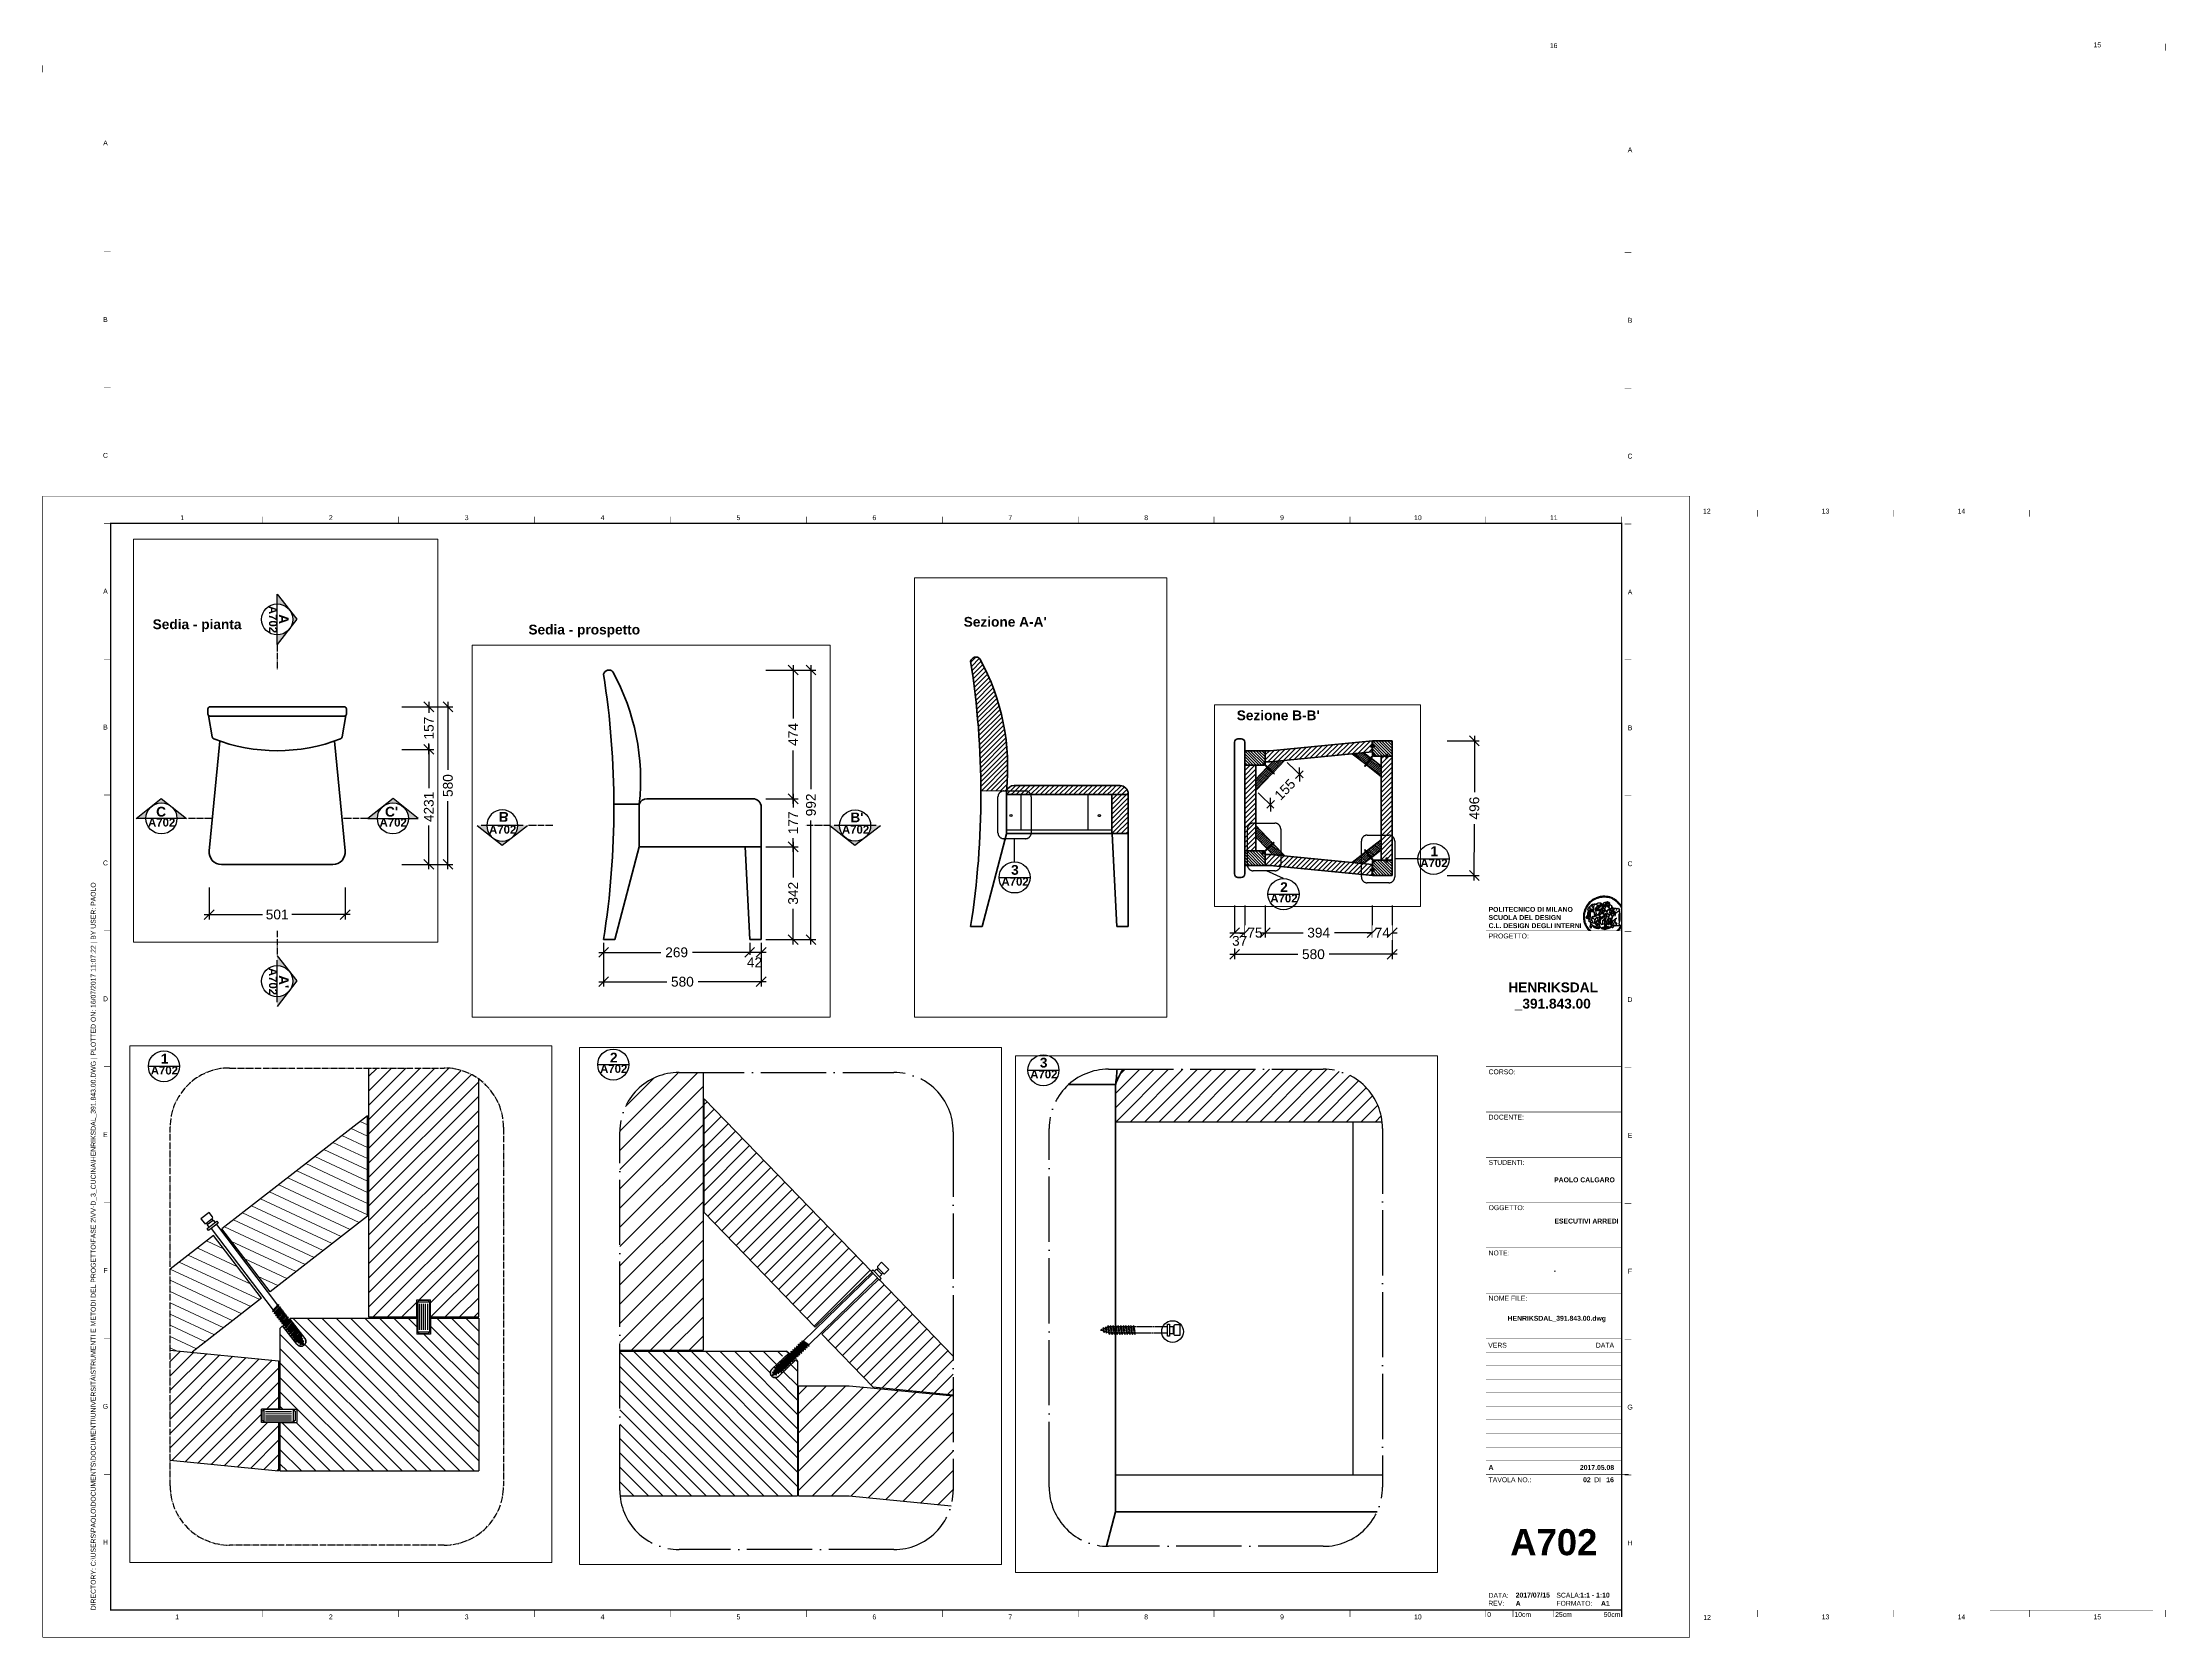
# Paper-space layout 'A000' of a CAD drawing. Header units: millimetres. Extents: x -7 to 774, y 1 to 588.
# The model-space entities are those that its viewports show. They can reach past a viewport. Long polylines and large blocks are cut down to what shows.
import ezdxf
from ezdxf.enums import TextEntityAlignment as Align

# ---------------------------------------------------------------- set-up
doc = ezdxf.new("R2010")
doc.units = ezdxf.units.MM
doc.header["$MEASUREMENT"] = 0
doc.set_wipeout_variables(frame=1)
doc.linetypes.add('ACAD_ISO02W100', pattern=[15, 12, -3])
doc.linetypes.add('ACAD_ISO04W100', pattern=[30, 24, -3, 0, -3])
doc.layers.get('0').update_dxf_attribs({"lineweight": 40})
doc.layers.get('DEFPOINTS').update_dxf_attribs({"color": 210})
doc.layers.add('campiture sezione', color=2, linetype='Continuous', lineweight=13)
doc.layers.add('parti sezionate', color=1, linetype='Continuous', lineweight=40)
for name, color, linetype in [('G-ANNO-LOGO', 3, 'Continuous'), ('G-ANNO-TEXT', 3, 'Continuous'), ('G-ANNO-TTLB', 8, 'Continuous'), ('linee sezionate dettagli', 4, 'Continuous'), ('linee sezione', 3, 'ACAD_ISO04W100')]:
    doc.layers.add(name, color=color, linetype=linetype)
doc.layers.add('G-ANNO-NPLT', color=210, linetype='Continuous', plot=False)
doc.styles.add('ARIAL', font='arial.ttf')
doc.styles.add('ARIAL-BOLD', font='')
doc.styles.add('E-ARIAL', font='arial.ttf')
doc.styles.get('ARIAL-BOLD').set_extended_font_data('Arial', bold=True)
doc.dimstyles.new('TICK_36', dxfattribs={"dimtxt": 3.6, "dimasz": 3.6, "dimexe": 1.8, "dimexo": 1.2, "dimgap": 1.8, "dimtad": 0, "dimdec": 0, "dimzin": 0, "dimdsep": 46, "dimtxsty": 'ARIAL', "dimblk": 'OBLIQUE', "dimcen": 1.8, "dimdle": 1.8, "dimclrd": 3, "dimclre": 250, "dimclrt": 256, "dimadec": 0, "dimazin": 0, "dimtfac": 1, "dimtdec": 0, "dimtmove": 1, "dimatfit": 3, "dimldrblk": 'OPEN90', "dimfxl": 10, "dimfxlon": 1, "dimtfill": 1, "dimtolj": 1, "dimtzin": 0, "dimarcsym": 0})

# ---------------------------------------------------------------- blocks, each defined once
blk = doc.blocks.new('A1_GRID_LAYOUT')
at = {"layer": 'G-ANNO-NPLT', "const_width": 0.18}
for points in [[(606, 420), (0, 420)], [(0, 0), (0, 420)], [(606, 0), (606, 420)], [(606, 0), (0, 0)]]:
    blk.add_lwpolyline(points, dxfattribs=at)
at = {"layer": 'G-ANNO-TTLB', "const_width": 0.18, "flags": 128}
for points in [[(781, 586.5), (781, 584)], [(0, 578.5), (0, 576)], [(25, 510), (22.5, 510)], [(584.56, 509.72), (582.06, 509.72)], [(25, 460), (22.5, 460)], [(584.56, 459.72), (582.06, 459.72)], [(631, 414.92), (631, 412.42)], [(681, 414.92), (681, 412.42)], [(731, 414.92), (731, 412.42)], [(25, 410), (22.5, 410)], [(81, 412.5), (81, 410)], [(131, 412.5), (131, 410)], [(181, 412.5), (181, 410)], [(231, 412.5), (231, 410)], [(281, 412.5), (281, 410)], [(331, 412.5), (331, 410)], [(381, 412.5), (381, 410)], [(431, 412.5), (431, 410)], [(481, 412.5), (481, 410)], [(531, 412.5), (531, 410)], [(581, 412.5), (581, 410)], [(584.56, 409.72), (582.06, 409.72)], [(25, 360), (22.5, 360)], [(584.56, 359.72), (582.06, 359.72)], [(25, 310), (22.5, 310)], [(584.56, 309.72), (582.06, 309.72)], [(25, 260), (22.5, 260)], [(584.56, 259.72), (582.06, 259.72)], [(25, 210), (22.5, 210)], [(584.56, 209.72), (582.06, 209.72)], [(25, 160), (22.5, 160)], [(584.56, 159.72), (582.06, 159.72)], [(25, 110), (22.5, 110)], [(584.56, 109.72), (582.06, 109.72)], [(584.56, 109.72), (582.06, 109.72)], [(25, 60), (22.5, 60)], [(584.56, 59.72), (582.06, 59.72)], [(584.56, 59.72), (582.06, 59.72)], [(81, 10), (81, 7.5)], [(131, 10), (131, 7.5)], [(181, 10), (181, 7.5)], [(231, 10), (231, 7.5)], [(281, 10), (281, 7.5)], [(331, 10), (331, 7.5)], [(381, 10), (381, 7.5)], [(431, 10), (431, 7.5)], [(481, 10), (481, 7.5)], [(531, 10), (531, 7.5)], [(581, 10), (581, 7.5)], [(631, 10), (631, 7.5)], [(681, 10), (681, 7.5)], [(731, 10), (731, 7.5)], [(781, 10), (781, 7.5)]]:
    blk.add_lwpolyline(points, dxfattribs=at)
at = {"layer": 'G-ANNO-TTLB', "const_width": 0.5, "flags": 128}
blk.add_lwpolyline([(25, 410), (25, 10), (581, 10), (581, 410)], close=True, dxfattribs=at)
at = {"layer": 'G-ANNO-TTLB', "const_width": 0.18}
blk.add_lwpolyline([(716.5, 10), (776.5, 10)], dxfattribs=at)
at = {"layer": 'G-ANNO-TEXT', "style": 'ARIAL'}
for s, p in [('16', (555.95, 585.8)), ('15', (756, 586.07)), ('A', (23.09, 549.98)), ('A', (584.05, 547.43)), ('B', (23.09, 485)), ('B', (584.05, 484.72)), ('C', (23.09, 435)), ('C', (584.05, 434.72)), ('12', (612.31, 414.49)), ('13', (656, 414.49)), ('14', (706, 414.49)), ('1', (51.35, 412.07)), ('2', (106, 412.07)), ('3', (156, 412.07)), ('4', (206, 412.07)), ('5', (256, 412.07)), ('6', (306, 412.07)), ('7', (356, 412.07)), ('8', (406, 412.07)), ('9', (456, 412.07)), ('10', (506, 412.07)), ('11', (556, 412.07)), ('A', (23.09, 385)), ('A', (584.05, 384.72)), ('B', (23.09, 335)), ('B', (584.05, 334.72)), ('C', (23.09, 285)), ('C', (584.05, 284.72)), ('D', (23.09, 235)), ('D', (584.05, 234.72)), ('E', (23.09, 185)), ('E', (584.05, 184.72)), ('F', (23.09, 135)), ('F', (584.05, 134.72)), ('G', (23.09, 85)), ('G', (584.05, 84.72)), ('H', (23.09, 35)), ('H', (584.05, 34.72)), ('1', (49.49, 7.51)), ('2', (106, 7.51)), ('3', (156, 7.51)), ('4', (206, 7.51)), ('5', (256, 7.51)), ('6', (306, 7.51)), ('7', (356, 7.51)), ('8', (406, 7.51)), ('9', (456, 7.51)), ('10', (506, 7.51)), ('12', (612.42, 7.33)), ('13', (656, 7.51)), ('14', (706, 7.51)), ('15', (756, 7.51))]:
    blk.add_text(s, height=1.8, dxfattribs=at).set_placement(p, align=Align.MIDDLE_CENTER)
at = {"layer": 'G-ANNO-TEXT', "insert": (17.7, 9.95), "char_height": 1.8, "attachment_point": 1, "rotation": 90, "style": 'ARIAL'}
blk.add_mtext_dynamic_manual_height_columns('DIRECTORY: C:\\\\USERS\\\\PAOLO\\\\DOCUMENTS\\\\DOCUMENTI\\\\UNIVERSITÀ\\\\STRUMENTI E METODI DEL PROGETTO\\\\FASE 2\\\\VV-D_3_CUCINA\\\\HENRIKSDAL_391.843.00.DWG | PLOTTED ON: 16/07/2017 11:07:22 | BY USER: PAOLO', width=412.209, gutter_width=9, heights=[0], dxfattribs=at)
blk = doc.blocks.new('logoPolimi')
for p, q in [((-2.37, 0.12), (-2.16, 0.11)), ((-2.37, 0.01), (-2.16, 0.01)), ((-2.36, 0.23), (-2.15, 0.21)), ((-2.35, 0.34), (-2.14, 0.31)), ((-2.33, 0.45), (-2.12, 0.41)), ((-2.3, 0.55), (-2.1, 0.51)), ((-2.28, 0.66), (-2.07, 0.6)), ((-2.24, 0.77), (-2.04, 0.7)), ((-2.2, 0.87), (-2.01, 0.79)), ((-2.16, 0.97), (-1.97, 0.89)), ((-2.11, 1.07), (-1.93, 0.98)), ((-2.06, 1.17), (-1.88, 1.07)), ((-2.01, 1.26), (-1.83, 1.15)), ((-1.94, 1.36), (-1.77, 1.24)), ((-1.88, 1.45), (-1.71, 1.32)), ((-1.84, 0.03), (-1.82, 0.35)), ((-1.81, 1.53), (-1.65, 1.4)), ((-1.74, 1.61), (-1.58, 1.47)), ((-1.73, 0.59), (-1.73, 0.59)), ((-1.73, 0.59), (-1.73, 0.59)), ((-1.66, 1.69), (-1.51, 1.54)), ((-1.65, 0.57), (-1.65, 0.57)), ((-1.59, 1.12), (-1.59, 1.12)), ((-1.58, 1.77), (-1.44, 1.61)), ((-1.51, 0.55), (-1.51, 0.55)), ((-1.51, 0.55), (-1.51, 0.55)), ((-1.49, 1.84), (-1.36, 1.68)), ((-1.41, 1.91), (-1.28, 1.74)), ((-1.32, 1.97), (-1.2, 1.8)), ((-1.31, 0.79), (-1.21, 0.75)), ((-1.21, 0.75), (-1.31, 0.79)), ((-1.21, 0.75), (-1.31, 0.79)), ((-1.22, 2.03), (-1.11, 1.85)), ((-1.21, 0.75), (-1.21, 0.75)), ((-1.21, 0.75), (-1.21, 0.75)), ((-1.19, 0.76), (-1.19, 0.76)), ((-1.19, 0.76), (-1.19, 0.76)), ((-1.17, 0.99), (-1.18, 0.99)), ((-1.18, 0.99), (-1.17, 0.99)), ((-1.16, 0.57), (-1.16, 0.57)), ((-1.16, 0.57), (-1.16, 0.57)), ((-1.13, 2.09), (-1.03, 1.9)), ((-1.1, 0.01), (-0.99, 0.06)), ((-0.99, 0.06), (-1.1, 0.01)), ((-0.99, 0.06), (-1.1, 0.01)), ((-1.03, 2.14), (-0.94, 1.95)), ((-0.99, 0.06), (-0.99, 0.06)), ((-0.99, 0.06), (-0.99, 0.06)), ((-0.97, 0.79), (-0.98, 0.79)), ((-0.89, 0.84), (-0.97, 0.79)), ((-0.97, 0.79), (-0.89, 0.84)), ((-0.96, 1.41), (-0.96, 1.41)), ((-0.96, 1.41), (-0.96, 1.41)), ((-0.93, 2.18), (-0.84, 1.99)), ((-0.89, 0.84), (-0.82, 0.87)), ((-0.82, 0.87), (-0.89, 0.84)), ((-0.89, 0.84), (-0.82, 0.87)), ((-0.88, 0.83), (-0.89, 0.84)), ((-0.85, 1.39), (-0.85, 1.39)), ((-0.85, 1.39), (-0.85, 1.39)), ((-0.84, 0.14), (-0.84, 0.14)), ((-0.83, 2.22), (-0.75, 2.03)), ((-0.77, 1.08), (-0.78, 1.08)), ((-0.78, 1.08), (-0.77, 1.08)), ((-0.61, 1.12), (-0.77, 1.08)), ((-0.77, 1.08), (-0.61, 1.12)), ((-0.77, 1.08), (-0.61, 1.12)), ((-0.75, 1.3), (-0.76, 1.29)), ((-0.76, 1.29), (-0.75, 1.3)), ((-0.72, 2.26), (-0.66, 2.06)), ((-0.65, 0.99), (-0.7, 0.96)), ((-0.69, 0.18), (-0.68, 0.18)), ((-0.66, 0.93), (-0.66, 0.93)), ((-0.66, 0.93), (-0.64, 0.93)), ((-0.66, 0.93), (-0.66, 0.93)), ((-0.66, 0.93), (-0.66, 0.93)), ((-0.63, 1.01), (-0.63, 1.01)), ((-0.63, 1.01), (-0.62, 1.01)), ((-0.63, 0.66), (-0.63, 0.66)), ((-0.61, 2.29), (-0.56, 2.09)), ((-0.6, 1.12), (-0.61, 1.12)), ((-0.61, 1.12), (-0.6, 1.12)), ((-0.61, 1.12), (-0.6, 1.12)), ((-0.61, 0.86), (-0.57, 0.85)), ((-0.57, 0.85), (-0.61, 0.86)), ((-0.61, 0.86), (-0.57, 0.85)), ((-0.53, 1.08), (-0.6, 1.12)), ((-0.6, 1.12), (-0.6, 1.11)), ((-0.6, 1.12), (-0.53, 1.08)), ((-0.57, 0.8), (-0.59, 0.8)), ((-0.57, 0.85), (-0.53, 0.84)), ((-0.57, 0.85), (-0.57, 0.85)), ((-0.57, 0.85), (-0.57, 0.85)), ((-0.57, 0.85), (-0.53, 0.84)), ((-0.56, 0.29), (-0.49, 0.48)), ((-0.56, 0.14), (-0.56, 0.29)), ((-0.5, 0.11), (-0.56, 0.14)), ((-0.53, 0.84), (-0.51, 0.84)), ((-0.53, 0.84), (-0.51, 0.84)), ((-0.53, 0.84), (-0.53, 0.84)), ((-0.51, 2.32), (-0.46, 2.11)), ((-0.51, 0.11), (-0.51, 0.11)), ((-0.51, 0.11), (-0.51, 0.11)), ((-0.34, 0.33), (-0.5, 0.11)), ((-0.49, 0.48), (-0.41, 0.55)), ((-0.42, 0.8), (-0.47, 0.79)), ((-0.42, 0.8), (-0.47, 0.79)), ((-0.47, 0.79), (-0.45, 0.76)), ((-0.47, 0.79), (-0.45, 0.76)), ((-0.45, 1.14), (-0.42, 1.11)), ((-0.42, 1.26), (-0.36, 1.22)), ((-0.41, 0.55), (-0.34, 0.49)), ((-0.4, 2.34), (-0.36, 2.13)), ((-0.4, 1.37), (-0.38, 1.38)), ((-0.39, 1.37), (-0.4, 1.37)), ((-0.35, 1.33), (-0.4, 1.37)), ((-0.39, 1.24), (-0.4, 1.23)), ((-0.38, 1.14), (-0.38, 1.14)), ((-0.34, 0.49), (-0.09, 0.48)), ((-0.16, 0.32), (-0.34, 0.33)), ((-0.14, 0.32), (-0.31, 0.34)), ((-0.29, 2.35), (-0.26, 2.14)), ((-0.28, 1.3), (-0.29, 1.3)), ((-0.28, 1.3), (-0.28, 1.3)), ((-0.18, 2.36), (-0.16, 2.15)), ((-0.16, 1.24), (-0.16, 1.25)), ((-0.16, 1.25), (-0.16, 1.25)), ((-0.16, 0.49), (-0.14, 0.64)), ((-0.06, 0.27), (-0.16, 0.32)), ((-0.1, 0.88), (-0.09, 0.87)), ((-0.08, 1.37), (-0.08, 1.38)), ((-0.08, 1.23), (-0.05, 1.21)), ((-0.05, 1.21), (-0.08, 1.23)), ((-0.08, 1.23), (-0.05, 1.21)), ((-0.07, 2.37), (-0.06, 2.16)), ((-0.03, 0.26), (-0.06, 0.27)), ((-0.05, 1.21), (-0.04, 1.21)), ((-0.04, 1.21), (-0.05, 1.21)), ((-0.04, 1.21), (-0.04, 1.21)), ((-0.04, 1.21), (-0.04, 1.21)), ((-0.04, 0.48), (-0.03, 0.26)), ((0.03, 1.15), (0.03, 1.15)), ((0.03, 0.66), (0.03, 0.67)), ((0.04, 2.37), (0.04, 2.16)), ((0.07, 0.58), (0.07, 0.57)), ((0.1, 1.18), (0.1, 1.18)), ((0.1, 0.84), (0.1, 0.84)), ((0.13, 1.32), (0.17, 1.19)), ((0.15, 2.36), (0.14, 2.16)), ((0.14, 0.71), (0.34, 0.65)), ((0.31, 0.56), (0.17, 0.63)), ((0.26, 2.36), (0.24, 2.15)), ((0.27, 1.61), (0.27, 1.61)), ((0.27, 1.61), (0.27, 1.61)), ((0.27, 1.61), (0.27, 1.61)), ((0.29, 1.29), (0.29, 1.29)), ((0.29, 1.29), (0.29, 1.29)), ((0.29, 1.29), (0.29, 1.29)), ((0.29, 1.29), (0.29, 1.29)), ((0.33, 0.49), (0.34, 0.49)), ((0.33, 0.03), (0.35, 0.03)), ((0.33, 0.03), (0.35, 0.03)), ((0.37, 2.34), (0.34, 2.13)), ((0.34, 0.65), (0.34, 0.64)), ((0.35, 0.03), (0.57, 0.06)), ((0.35, 0.03), (0.57, 0.06)), ((0.35, 0.03), (0.35, 0.03)), ((0.35, 0.03), (0.35, 0.03)), ((0.38, 1.36), (0.37, 1.35)), ((0.38, 0.34), (0.37, 0.34)), ((0.38, 0.34), (0.38, 0.34)), ((0.43, 0.67), (0.39, 0.64)), ((0.48, 2.32), (0.44, 2.12)), ((0.49, 1.05), (0.51, 1.13)), ((0.51, 1.13), (0.49, 1.05)), ((0.49, 1.05), (0.51, 1.13)), ((0.51, 1.31), (0.5, 1.29)), ((0.51, 1.13), (0.52, 1.23)), ((0.52, 1.23), (0.51, 1.23)), ((0.51, 1.23), (0.52, 1.23)), ((0.52, 1.23), (0.51, 1.13)), ((0.51, 1.13), (0.52, 1.23)), ((0.52, 1.24), (0.6, 1.37)), ((0.52, 1.23), (0.6, 1.36)), ((0.6, 1.36), (0.52, 1.23)), ((0.52, 1.23), (0.52, 1.23)), ((0.52, 1.23), (0.52, 1.24)), ((0.52, 1.23), (0.52, 1.23)), ((0.55, 1.07), (0.53, 1.06)), ((0.53, 1.04), (0.53, 1.06)), ((0.53, 1.05), (0.53, 1.04)), ((0.59, 2.3), (0.54, 2.09)), ((0.54, 0.3), (0.63, 0.32)), ((0.54, -0.08), (0.61, 0.06)), ((0.61, 0.06), (0.54, -0.08)), ((0.54, -0.08), (0.61, 0.06)), ((0.56, 0.19), (0.59, 0.21)), ((0.57, 1.07), (0.57, 1.07)), ((0.57, 1.07), (0.57, 1.07)), ((0.57, 1.07), (0.57, 1.07)), ((0.57, 1.07), (0.57, 1.07)), ((0.57, 1.07), (0.57, 1.07)), ((0.57, 1.07), (0.57, 1.07)), ((0.57, 1.07), (0.57, 1.07)), ((0.58, 0.3), (0.59, 0.29)), ((0.59, 0.78), (0.59, 0.79)), ((0.59, 0.79), (0.59, 0.79)), ((0.59, 0.79), (0.59, 0.79)), ((0.59, 0.79), (0.59, 0.78)), ((0.61, 0.06), (0.6, 0.07)), ((0.6, 0.07), (0.61, 0.06)), ((0.61, 0.06), (0.61, 0.07)), ((0.62, 0.21), (0.65, 0.22)), ((0.69, 2.27), (0.63, 2.07)), ((0.64, 1.37), (0.65, 1.37)), ((0.69, 0.86), (0.68, 0.86)), ((0.68, 0.86), (0.69, 0.86)), ((0.68, 0.76), (0.68, 0.76)), ((0.8, 2.23), (0.73, 2.03)), ((0.76, 0.26), (0.76, 0.26)), ((0.9, 2.19), (0.82, 2)), ((0.82, 0.35), (0.84, 0.36)), ((0.82, 0.35), (0.82, 0.35)), ((0.84, 0.36), (0.84, 0.37)), ((0.85, 0.34), (1.05, 0.35)), ((1, 2.15), (0.91, 1.96)), ((0.93, 1.05), (0.93, 1.05)), ((0.93, 1.05), (0.93, 1.05)), ((0.93, 1.05), (0.93, 1.04)), ((0.93, 1.05), (0.93, 1.05)), ((0.97, 0.66), (0.96, 0.66)), ((1.01, 0.97), (0.98, 0.96)), ((1.1, 2.1), (1, 1.91)), ((1.2, 2.04), (1.09, 1.86)), ((1.17, 0.96), (1.17, 0.95)), ((1.17, 0.95), (1.17, 0.95)), ((1.29, 1.99), (1.18, 1.81)), ((1.38, 1.92), (1.26, 1.75)), ((1.34, 0.37), (1.26, 0.04)), ((1.27, 0.37), (1.27, 0.38)), ((1.28, 0.95), (1.28, 0.95)), ((1.47, 1.86), (1.34, 1.69)), ((1.37, 0.73), (1.46, 0.81)), ((1.41, 0.4), (1.41, 0.41)), ((1.56, 1.79), (1.42, 1.63)), ((1.64, 1.71), (1.49, 1.56)), ((1.49, 0.9), (1.57, 0.92)), ((1.72, 1.63), (1.56, 1.49)), ((1.67, 0.6), (1.57, 0.53)), ((1.79, 1.55), (1.63, 1.41)), ((1.86, 1.47), (1.7, 1.34)), ((1.93, 1.38), (1.76, 1.26)), ((1.99, 1.29), (1.81, 1.17)), ((2.05, 1.19), (1.87, 1.09)), ((2.1, 1.1), (1.92, 1)), ((2.15, 1), (1.96, 0.91)), ((2.19, 0.9), (2, 0.82)), ((2.23, 0.79), (2.04, 0.72)), ((2.27, 0.69), (2.07, 0.63)), ((2.3, 0.58), (2.09, 0.53)), ((2.32, 0.47), (2.12, 0.43)), ((2.34, 0.37), (2.13, 0.33)), ((2.36, 0.26), (2.15, 0.23)), ((2.37, 0.15), (2.16, 0.13)), ((2.37, 0.04), (2.16, 0.03)), ((-2.37, -0.1), (-2.16, -0.09)), ((-2.36, -0.21), (-2.15, -0.19)), ((-2.35, -0.32), (-2.14, -0.29)), ((-2.33, -0.43), (-2.12, -0.39)), ((-2.31, -0.54), (-2.1, -0.49)), ((-2.28, -0.65), (-2.08, -0.59)), ((-2.25, -0.75), (-2.05, -0.69)), ((-2.21, -0.86), (-2.02, -0.78)), ((-2.17, -0.96), (-1.98, -0.87)), ((-2.12, -1.06), (-1.93, -0.96)), ((-2.07, -1.16), (-1.89, -1.05)), ((-2.04, -0.15), (-1.97, -0.2)), ((-2.01, -1.25), (-1.84, -1.14)), ((-1.95, -1.34), (-1.78, -1.22)), ((-1.89, -1.43), (-1.72, -1.31)), ((-1.82, -1.52), (-1.66, -1.38)), ((-1.75, -1.6), (-1.59, -1.46)), ((-1.67, -1.68), (-1.52, -1.53)), ((-1.58, -0.12), (-1.6, -0.18)), ((-1.6, -0.18), (-1.58, -0.28)), ((-1.57, -0.54), (-1.59, -0.54)), ((-1.59, -0.54), (-1.59, -0.54)), ((-1.59, -1.76), (-1.45, -1.6)), ((-1.56, -0.32), (-1.56, -0.31)), ((-1.56, -0.31), (-1.56, -0.31)), ((-1.53, -0.65), (-1.53, -0.65)), ((-1.53, -0.65), (-1.53, -0.65)), ((-1.51, -1.83), (-1.37, -1.67)), ((-1.48, -0.86), (-1.48, -0.85)), ((-1.42, -0.37), (-1.42, -0.37)), ((-1.42, -1.9), (-1.29, -1.73)), ((-1.38, -0.46), (-1.38, -0.46)), ((-1.33, -1.96), (-1.21, -1.79)), ((-1.31, -0.24), (-1.31, -0.23)), ((-1.31, -0.23), (-1.31, -0.24)), ((-1.24, -2.02), (-1.13, -1.84)), ((-1.23, -0.19), (-1.23, -0.19)), ((-1.23, -0.19), (-1.23, -0.19)), ((-1.23, -0.19), (-1.23, -0.19)), ((-1.23, -0.19), (-1.23, -0.19)), ((-1.14, -2.08), (-1.04, -1.89)), ((-1.04, -2.13), (-0.95, -1.94)), ((-1.01, -0.39), (-1.02, -0.39)), ((-1.02, -0.39), (-1.01, -0.39)), ((-1.02, -0.7), (-1.02, -0.7)), ((-1.02, -0.7), (-1.02, -0.7)), ((-1.02, -0.7), (-1.02, -0.7)), ((-0.94, -2.18), (-0.86, -1.98)), ((-0.84, -2.22), (-0.77, -2.02)), ((-0.79, -0.51), (-0.83, -0.58)), ((-0.83, -0.58), (-0.79, -0.51)), ((-0.83, -0.58), (-0.79, -0.51)), ((-0.78, -1.05), (-0.83, -0.94)), ((-0.83, -0.94), (-0.78, -1.05)), ((-0.83, -0.94), (-0.83, -0.94)), ((-0.83, -0.94), (-0.78, -1.05)), ((-0.82, -1.23), (-0.82, -1.23)), ((-0.82, -1.23), (-0.77, -1.23)), ((-0.77, -1.23), (-0.82, -1.23)), ((-0.82, -1.23), (-0.82, -1.23)), ((-0.77, -1.23), (-0.82, -1.23)), ((-0.75, -0.96), (-0.8, -0.89)), ((-0.8, -0.89), (-0.79, -0.92)), ((-0.79, -0.92), (-0.8, -0.89)), ((-0.8, -0.89), (-0.75, -0.96)), ((-0.79, -0.92), (-0.8, -0.89)), ((-0.8, -0.89), (-0.8, -0.89)), ((-0.8, -0.89), (-0.75, -0.96)), ((-0.79, -0.92), (-0.78, -0.95)), ((-0.78, -0.95), (-0.79, -0.92)), ((-0.78, -0.95), (-0.79, -0.92)), ((-0.77, -0.49), (-0.78, -0.48)), ((-0.78, -0.48), (-0.77, -0.49)), ((-0.78, -0.95), (-0.76, -1)), ((-0.76, -1), (-0.78, -0.95)), ((-0.76, -1), (-0.78, -0.95)), ((-0.71, -0.89), (-0.75, -0.87)), ((-0.75, -0.87), (-0.71, -0.89)), ((-0.75, -0.87), (-0.71, -0.89)), ((-0.72, -1.01), (-0.75, -0.96)), ((-0.75, -0.96), (-0.72, -1.01)), ((-0.75, -0.96), (-0.72, -1.01)), ((-0.74, -2.25), (-0.67, -2.05)), ((-0.64, -0.93), (-0.71, -0.89)), ((-0.71, -0.89), (-0.64, -0.93)), ((-0.71, -0.89), (-0.64, -0.93)), ((-0.66, -0.53), (-0.66, -0.53)), ((-0.66, -0.53), (-0.66, -0.53)), ((-0.66, -0.53), (-0.66, -0.53)), ((-0.63, -2.29), (-0.57, -2.08)), ((-0.52, -2.31), (-0.48, -2.11)), ((-0.39, -0.81), (-0.51, -0.69)), ((-0.51, -1.04), (-0.5, -1.04)), ((-0.48, -0.42), (-0.48, -0.42)), ((-0.48, -0.42), (-0.48, -0.42)), ((-0.48, -0.42), (-0.48, -0.42)), ((-0.42, -2.33), (-0.38, -2.13)), ((-0.41, -0.51), (-0.41, -0.51)), ((-0.38, -0.05), (-0.39, -0.12)), ((-0.39, -0.12), (-0.37, -0.1)), ((-0.35, -0.14), (-0.37, -0.08)), ((-0.37, -0.09), (-0.37, -0.09)), ((-0.33, -0.12), (-0.35, -0.14)), ((-0.32, -0.14), (-0.35, -0.14)), ((-0.35, -0.18), (-0.34, -0.22)), ((-0.34, -0.08), (-0.29, -0.16)), ((-0.34, -0.22), (-0.34, -0.22)), ((-0.27, -0.17), (-0.32, -0.14)), ((-0.31, -2.35), (-0.28, -2.14)), ((-0.25, -0.91), (-0.26, -0.9)), ((-0.26, -1.29), (0.1, -1.2)), ((0.1, -1.2), (-0.26, -1.29)), ((0.08, -1.4), (-0.26, -1.29)), ((-0.26, -1.29), (0.08, -1.4)), ((-0.26, -1.38), (-0.26, -1.29)), ((-0.26, -1.29), (-0.26, -1.29)), ((-0.26, -1.29), (-0.26, -1.38)), ((-0.26, -1.29), (0.08, -1.4)), ((-0.26, -1.29), (-0.26, -1.29)), ((0.08, -1.49), (-0.26, -1.38)), ((-0.26, -1.38), (0.09, -1.49)), ((-0.2, -2.36), (-0.18, -2.15)), ((-0.14, -0.15), (-0.16, -0.13)), ((-0.11, -0.04), (-0.12, -0.05)), ((-0.09, -2.37), (-0.08, -2.16)), ((-0.04, -0.41), (-0.01, -0.44)), ((-0.01, -0.44), (-0.04, -0.41)), ((-0.04, -0.41), (-0.01, -0.44)), ((0.03, -2.37), (0.02, -2.16)), ((0.07, -0.84), (0.07, -0.84)), ((0.07, -0.84), (0.07, -0.84)), ((0.1, -1.2), (0.08, -1.32)), ((0.08, -1.32), (0.13, -1.2)), ((0.08, -1.4), (0.72, -1.22)), ((0.72, -1.22), (0.08, -1.4)), ((0.08, -1.4), (0.72, -1.22)), ((0.72, -1.31), (0.08, -1.49)), ((0.08, -1.44), (0.08, -1.4)), ((0.08, -1.4), (0.08, -1.44)), ((0.08, -1.4), (0.08, -1.49)), ((0.08, -1.49), (0.08, -1.44)), ((0.08, -1.44), (0.08, -1.44)), ((0.08, -1.44), (0.08, -1.45)), ((0.08, -1.45), (0.08, -1.46)), ((0.08, -1.46), (0.08, -1.49)), ((0.1, -1.01), (0.09, -0.86)), ((0.1, -1.01), (0.09, -0.86)), ((0.09, -1.49), (0.72, -1.31)), ((0.1, -1.2), (0.12, -1.04)), ((0.12, -1.04), (0.1, -1.2)), ((0.13, -1.2), (0.1, -1.2)), ((0.1, -1.2), (0.13, -1.2)), ((0.13, -1.2), (0.1, -1.2)), ((0.1, -1.2), (0.1, -1.2)), ((0.11, -0.44), (0.11, -0.44)), ((0.11, -0.44), (0.11, -0.44)), ((0.12, -0.21), (0.12, -0.21)), ((0.12, -0.21), (0.12, -0.21)), ((0.12, -0.21), (0.12, -0.21)), ((0.12, -0.21), (0.12, -0.21)), ((0.12, -0.21), (0.12, -0.21)), ((0.12, -0.21), (0.12, -0.21)), ((0.12, -0.21), (0.12, -0.21)), ((0.12, -0.21), (0.12, -0.21)), ((0.12, -0.21), (0.12, -0.21)), ((0.12, -0.21), (0.12, -0.21)), ((0.12, -0.21), (0.12, -0.21)), ((0.12, -0.21), (0.12, -0.21)), ((0.12, -0.21), (0.12, -0.21)), ((0.12, -0.56), (0.14, -0.53)), ((0.14, -0.53), (0.12, -0.56)), ((0.12, -0.56), (0.14, -0.53)), ((0.12, -1.04), (0.12, -1.04)), ((0.12, -1.04), (0.12, -1.04)), ((0.12, -1.04), (0.12, -1.04)), ((0.14, -2.37), (0.12, -2.16)), ((0.21, -0.99), (0.13, -1.2)), ((0.13, -1.2), (0.21, -0.99)), ((0.36, -1.14), (0.13, -1.2)), ((0.13, -1.2), (0.26, -1.17)), ((0.14, -0.53), (0.16, -0.49)), ((0.16, -0.49), (0.14, -0.53)), ((0.14, -0.53), (0.16, -0.49)), ((0.16, -0.49), (0.16, -0.49)), ((0.16, -0.49), (0.16, -0.49)), ((0.28, -1.19), (0.21, -0.99)), ((0.21, -0.99), (0.31, -1.27)), ((0.25, -2.36), (0.22, -2.15)), ((0.24, -0.17), (0.24, -0.16)), ((0.24, -0.16), (0.24, -0.17)), ((0.25, -0.84), (0.25, -0.88)), ((0.25, -0.88), (0.25, -0.84)), ((0.25, -0.88), (0.25, -0.84)), ((0.25, -0.88), (0.29, -1.17)), ((0.26, -0.88), (0.25, -0.88)), ((0.31, -1.27), (0.25, -0.88)), ((0.26, -1.17), (0.28, -1.16)), ((0.28, -1.16), (0.36, -1.14)), ((0.29, -1.17), (0.28, -1.19)), ((0.35, -2.34), (0.32, -2.14)), ((0.36, -1.14), (0.72, -1.22)), ((0.72, -1.22), (0.36, -1.14)), ((0.46, -2.32), (0.42, -2.12)), ((0.49, -0.31), (0.49, -0.31)), ((0.49, -0.31), (0.49, -0.31)), ((0.5, -0.27), (0.5, -0.27)), ((0.51, -0.27), (0.51, -0.27)), ((0.57, -2.3), (0.52, -2.1)), ((0.68, -2.27), (0.62, -2.07)), ((0.78, -2.24), (0.71, -2.04)), ((0.72, -0.81), (0.75, -0.89)), ((0.72, -1.22), (0.72, -1.31)), ((0.72, -1.31), (0.72, -1.22)), ((0.74, -0.23), (0.74, -0.23)), ((0.74, -0.23), (0.75, -0.24)), ((0.75, -0.23), (0.75, -0.23)), ((0.89, -2.2), (0.81, -2)), ((0.86, -0.25), (0.82, -0.34)), ((0.87, -0.22), (0.86, -0.23)), ((0.87, -0.22), (0.86, -0.25)), ((0.99, -2.15), (0.9, -1.96)), ((0.96, -0.58), (0.96, -0.57)), ((1.09, -2.11), (0.99, -1.92)), ((1.05, -1.05), (1.04, -1.05)), ((1.19, -2.05), (1.08, -1.87)), ((1.28, -2), (1.17, -1.82)), ((1.37, -1.93), (1.25, -1.76)), ((1.31, -0.27), (1.3, -0.26)), ((1.3, -0.26), (1.3, -0.26)), ((1.3, -0.26), (1.3, -0.26)), ((1.3, -0.26), (1.31, -0.27)), ((1.3, -0.26), (1.3, -0.26)), ((1.46, -1.87), (1.33, -1.7)), ((1.54, -1.8), (1.41, -1.64)), ((1.63, -1.72), (1.48, -1.57)), ((1.71, -1.65), (1.55, -1.5)), ((1.78, -1.57), (1.62, -1.43)), ((1.85, -1.48), (1.69, -1.35)), ((1.92, -1.39), (1.75, -1.27)), ((1.98, -1.3), (1.81, -1.19)), ((2.04, -1.21), (1.86, -1.1)), ((2.09, -1.11), (1.91, -1.01)), ((2.14, -1.01), (1.95, -0.92)), ((2.19, -0.91), (1.99, -0.83)), ((2.23, -0.81), (2.03, -0.74)), ((2.26, -0.7), (2.06, -0.64)), ((2.29, -0.6), (2.09, -0.55)), ((2.32, -0.49), (2.11, -0.45)), ((2.34, -0.38), (2.13, -0.35)), ((2.35, -0.27), (2.15, -0.25)), ((2.37, -0.08), (2.16, -0.07)), ((2.36, -0.16), (2.16, -0.15))]:
    blk.add_line(p, q)
for points in [[(-1.9, 0.12), (-1.94, 0.02), (-2.05, -0.09), (-2.05, -0.09)], [(-1.86, 0.38), (-1.86, 0.38), (-1.87, 0.19), (-1.9, 0.12)], [(-1.76, 0.6), (-1.76, 0.6), (-1.84, 0.57), (-1.86, 0.38)], [(-1.86, -0.04), (-1.84, 0.02), (-1.84, 0.03), (-1.84, 0.03)], [(-1.82, 0.78), (-1.83, 0.8), (-1.85, 0.86), (-1.83, 0.88)], [(-1.82, 0.78), (-1.83, 0.8), (-1.85, 0.86), (-1.83, 0.88)], [(-1.83, 0.88), (-1.81, 0.9), (-1.76, 0.96), (-1.76, 0.96)], [(-1.83, 0.88), (-1.81, 0.9), (-1.76, 0.96), (-1.76, 0.96)], [(-1.76, 0.6), (-1.83, 0.7), (-1.78, 0.74), (-1.78, 0.74)], [(-1.78, 0.74), (-1.79, 0.74), (-1.83, 0.7), (-1.76, 0.6)], [(-1.78, 0.74), (-1.8, 0.76), (-1.81, 0.78), (-1.82, 0.78)], [(-1.78, 0.74), (-1.8, 0.76), (-1.81, 0.78), (-1.82, 0.78)], [(-1.82, 0.35), (-1.81, 0.5), (-1.73, 0.59), (-1.73, 0.59)], [(-1.82, -0.19), (-1.73, -0.07), (-1.75, 0.14), (-1.75, 0.3)], [(-1.75, 0.33), (-1.75, 0.17), (-1.73, -0.05), (-1.8, -0.17)], [(-1.78, 0.74), (-1.75, 0.72), (-1.72, 0.69), (-1.68, 0.7)], [(-1.68, 0.7), (-1.72, 0.69), (-1.75, 0.72), (-1.78, 0.74)], [(-1.68, 0.7), (-1.72, 0.69), (-1.75, 0.72), (-1.78, 0.74)], [(-1.78, 0.74), (-1.78, 0.74), (-1.78, 0.74), (-1.78, 0.74)], [(-1.76, 0.96), (-1.68, 1.1), (-1.59, 1.12), (-1.59, 1.12)], [(-1.76, 0.96), (-1.68, 1.1), (-1.6, 1.12), (-1.6, 1.12)], [(-1.73, 0.59), (-1.74, 0.59), (-1.75, 0.6), (-1.76, 0.6)], [(-1.73, 0.59), (-1.74, 0.59), (-1.75, 0.6), (-1.76, 0.6)], [(-1.75, 0.3), (-1.76, 0.47), (-1.65, 0.57), (-1.65, 0.57)], [(-1.65, 0.57), (-1.65, 0.57), (-1.76, 0.5), (-1.75, 0.33)], [(-1.65, 0.57), (-1.68, 0.58), (-1.7, 0.58), (-1.73, 0.59)], [(-1.65, 0.57), (-1.68, 0.58), (-1.7, 0.58), (-1.73, 0.59)], [(-1.5, 0.71), (-1.53, 0.74), (-1.61, 0.71), (-1.68, 0.7)], [(-1.68, 0.7), (-1.61, 0.71), (-1.53, 0.73), (-1.5, 0.71)], [(-1.5, 0.71), (-1.53, 0.73), (-1.61, 0.71), (-1.68, 0.7)], [(-1.51, 0.55), (-1.56, 0.56), (-1.61, 0.56), (-1.65, 0.57)], [(-1.65, 0.57), (-1.61, 0.56), (-1.56, 0.56), (-1.51, 0.55)], [(-1.51, 0.55), (-1.56, 0.56), (-1.61, 0.56), (-1.65, 0.57)], [(-1.59, 1.12), (-1.6, 1.06), (-1.61, 0.99), (-1.61, 0.97)], [(-1.61, 0.97), (-1.61, 0.99), (-1.6, 1.06), (-1.59, 1.12)], [(-1.61, 0.97), (-1.61, 0.99), (-1.6, 1.06), (-1.59, 1.12)], [(-1.61, 0.97), (-1.61, 0.95), (-1.56, 0.88), (-1.54, 0.87)], [(-1.54, 0.87), (-1.56, 0.88), (-1.61, 0.95), (-1.61, 0.97)], [(-1.54, 0.87), (-1.56, 0.88), (-1.61, 0.96), (-1.61, 0.97)], [(-1.59, 1.12), (-1.59, 1.13), (-1.59, 1.15), (-1.58, 1.16)], [(-1.59, 1.12), (-1.59, 1.13), (-1.59, 1.15), (-1.58, 1.16)], [(-1.58, 1.16), (-1.57, 1.21), (-1.52, 1.23), (-1.49, 1.25)], [(-1.58, 1.16), (-1.57, 1.21), (-1.52, 1.23), (-1.49, 1.25)], [(-1.58, 0.36), (-1.58, 0.48), (-1.51, 0.55), (-1.51, 0.55)], [(-1.51, 0.55), (-1.51, 0.55), (-1.58, 0.48), (-1.58, 0.36)], [(-1.51, 0.55), (-1.51, 0.55), (-1.58, 0.48), (-1.58, 0.36)], [(-1.55, 0.04), (-1.55, 0.08), (-1.58, 0.25), (-1.58, 0.36)], [(-1.58, 0.36), (-1.58, 0.25), (-1.55, 0.08), (-1.55, 0.04)], [(-1.58, 0.36), (-1.58, 0.25), (-1.55, 0.08), (-1.55, 0.04)], [(-1.58, -0.12), (-1.57, -0.06), (-1.55, 0.02), (-1.55, 0.04)], [(-1.55, 0.04), (-1.55, 0.02), (-1.57, -0.06), (-1.58, -0.12)], [(-1.55, 0.04), (-1.55, 0.02), (-1.56, -0.04), (-1.57, -0.1)], [(-1.54, 0.87), (-1.52, 0.85), (-1.47, 0.83), (-1.44, 0.83)], [(-1.44, 0.83), (-1.47, 0.83), (-1.52, 0.85), (-1.54, 0.87)], [(-1.45, 0.83), (-1.47, 0.83), (-1.52, 0.85), (-1.54, 0.87)], [(-1.51, 0.55), (-1.33, 0.54), (-1.16, 0.57), (-1.16, 0.57)], [(-1.16, 0.57), (-1.16, 0.57), (-1.33, 0.54), (-1.51, 0.55)], [(-1.16, 0.57), (-1.16, 0.57), (-1.33, 0.54), (-1.51, 0.55)], [(-1.5, 0.71), (-1.46, 0.68), (-1.4, 0.62), (-1.33, 0.66)], [(-1.33, 0.66), (-1.4, 0.62), (-1.46, 0.68), (-1.5, 0.71)], [(-1.33, 0.66), (-1.4, 0.62), (-1.46, 0.68), (-1.5, 0.71)], [(-1.49, 1.25), (-1.46, 1.26), (-1.42, 1.33), (-1.39, 1.36)], [(-1.49, 1.25), (-1.46, 1.27), (-1.43, 1.34), (-1.39, 1.36)], [(-1.31, 0.79), (-1.33, 0.79), (-1.42, 0.83), (-1.45, 0.83)], [(-1.44, 0.83), (-1.42, 0.83), (-1.33, 0.79), (-1.31, 0.79)], [(-1.31, 0.79), (-1.33, 0.79), (-1.42, 0.83), (-1.44, 0.83)], [(-1.35, 1.1), (-1.4, 1.17), (-1.36, 1.23), (-1.29, 1.31)], [(-1.29, 1.31), (-1.36, 1.23), (-1.4, 1.17), (-1.35, 1.1)], [(-1.35, 1.1), (-1.4, 1.17), (-1.36, 1.23), (-1.29, 1.31)], [(-1.39, 1.36), (-1.35, 1.38), (-1.26, 1.4), (-1.19, 1.41)], [(-1.39, 1.36), (-1.35, 1.38), (-1.26, 1.4), (-1.19, 1.41)], [(-1.18, 0.99), (-1.24, 0.97), (-1.3, 1.03), (-1.35, 1.1)], [(-1.35, 1.1), (-1.3, 1.03), (-1.24, 0.97), (-1.18, 0.99)], [(-1.18, 1), (-1.24, 0.97), (-1.3, 1.03), (-1.35, 1.1)], [(-1.33, 0.66), (-1.28, 0.7), (-1.23, 0.73), (-1.21, 0.75)], [(-1.21, 0.75), (-1.23, 0.73), (-1.28, 0.7), (-1.33, 0.66)], [(-1.21, 0.75), (-1.23, 0.73), (-1.28, 0.7), (-1.33, 0.66)], [(-1.29, 1.31), (-1.22, 1.39), (-1.01, 1.41), (-0.96, 1.41)], [(-0.96, 1.41), (-1.01, 1.41), (-1.22, 1.39), (-1.29, 1.31)], [(-1.29, 1.31), (-1.22, 1.39), (-1.01, 1.41), (-0.96, 1.41)], [(-1.24, -0.02), (-1.21, -0.01), (-1.1, 0.01), (-1.1, 0.01)], [(-1.1, 0.01), (-1.1, 0.01), (-1.21, -0.01), (-1.24, -0.02)], [(-1.1, 0.01), (-1.1, 0.01), (-1.21, -0.01), (-1.24, -0.02)], [(-1.21, 0.75), (-1.2, 0.75), (-1.19, 0.76), (-1.19, 0.76)], [(-1.19, 0.76), (-1.19, 0.76), (-1.2, 0.75), (-1.21, 0.75)], [(-1.19, 0.76), (-1.19, 0.76), (-1.2, 0.76), (-1.21, 0.75)], [(-1.19, 1.41), (-1.11, 1.43), (-0.97, 1.41), (-0.97, 1.41)], [(-1.19, 1.41), (-1.12, 1.43), (-0.98, 1.41), (-0.98, 1.41)], [(-1.19, 0.76), (-1.19, 0.77), (-1.18, 0.78), (-1.18, 0.79)], [(-1.18, 0.79), (-1.18, 0.78), (-1.19, 0.77), (-1.19, 0.76)], [(-1.19, 0.76), (-1.19, 0.77), (-1.19, 0.78), (-1.18, 0.79)], [(-1.18, 0.68), (-1.18, 0.68), (-1.19, 0.71), (-1.19, 0.76)], [(-1.19, 0.76), (-1.19, 0.71), (-1.18, 0.68), (-1.18, 0.68)], [(-1.18, 0.68), (-1.18, 0.68), (-1.19, 0.71), (-1.19, 0.76)], [(-1.18, 0.97), (-1.18, 0.97), (-1.18, 0.98), (-1.17, 0.99)], [(-1.17, 0.99), (-1.18, 0.98), (-1.18, 0.97), (-1.18, 0.97)], [(-1.18, 0.97), (-1.18, 0.97), (-1.18, 0.98), (-1.17, 0.99)], [(-1.18, 0.79), (-1.17, 0.86), (-1.18, 0.95), (-1.18, 0.97)], [(-1.18, 0.97), (-1.18, 0.95), (-1.17, 0.86), (-1.18, 0.79)], [(-1.18, 0.79), (-1.17, 0.86), (-1.18, 0.95), (-1.18, 0.97)], [(-1.16, 0.57), (-1.17, 0.6), (-1.18, 0.64), (-1.18, 0.68)], [(-1.18, 0.68), (-1.18, 0.64), (-1.17, 0.6), (-1.16, 0.57)], [(-1.16, 0.57), (-1.17, 0.6), (-1.18, 0.64), (-1.18, 0.68)], [(-1.17, 0.99), (-1.17, 1.03), (-1.16, 1.09), (-1.14, 1.13)], [(-1.09, 0.42), (-1.1, 0.44), (-1.14, 0.48), (-1.16, 0.57)], [(-1.16, 0.57), (-1.14, 0.48), (-1.1, 0.44), (-1.09, 0.42)], [(-1.09, 0.42), (-1.1, 0.44), (-1.14, 0.48), (-1.16, 0.57)], [(-1.14, 1.13), (-1.12, 1.18), (-1.05, 1.31), (-1.05, 1.31)], [(-1.12, 0.46), (-1.12, 0.46), (-1.13, 0.38), (-1.11, 0.26)], [(-1.11, 0.26), (-1.08, 0.14), (-1.05, 0.03), (-1.05, 0.03)], [(-1.02, 0.32), (-1.02, 0.32), (-1.08, 0.4), (-1.09, 0.42)], [(-1.09, 0.42), (-1.08, 0.4), (-1.02, 0.32), (-1.02, 0.32)], [(-1.02, 0.32), (-1.02, 0.32), (-1.08, 0.4), (-1.09, 0.42)], [(-0.98, 0.2), (-0.98, 0.21), (-1.02, 0.32), (-1.02, 0.32)], [(-1.02, 0.32), (-1.02, 0.32), (-0.98, 0.21), (-0.98, 0.2)], [(-0.98, 0.2), (-0.98, 0.21), (-1.02, 0.32), (-1.02, 0.32)], [(-1.01, 0.12), (-1, 0.16), (-0.98, 0.19), (-0.98, 0.2)], [(-0.98, 0.2), (-0.98, 0.19), (-1, 0.16), (-1.01, 0.12)], [(-1.01, 0.12), (-1, 0.16), (-0.98, 0.19), (-0.98, 0.2)], [(-0.99, 0.06), (-1, 0.07), (-1.01, 0.1), (-1.01, 0.12)], [(-1.01, 0.12), (-1.01, 0.1), (-1, 0.07), (-0.99, 0.06)], [(-0.99, 0.06), (-1, 0.07), (-1.01, 0.1), (-1.01, 0.12)], [(-0.99, 0.06), (-0.99, 0.06), (-0.99, 0.06), (-0.98, 0.05)], [(-0.98, 0.05), (-0.99, 0.06), (-0.99, 0.06), (-0.99, 0.06)], [(-0.99, 0.05), (-0.99, 0.06), (-0.99, 0.06), (-0.99, 0.06)], [(-0.95, 0.02), (-0.96, 0.03), (-0.97, 0.04), (-0.99, 0.05)], [(-0.98, 1.41), (-0.98, 1.41), (-0.97, 1.41), (-0.96, 1.41)], [(-0.98, 0.81), (-0.94, 0.85), (-0.92, 0.93), (-0.91, 0.97)], [(-0.91, 0.97), (-0.92, 0.93), (-0.94, 0.85), (-0.98, 0.81)], [(-0.91, 0.97), (-0.92, 0.93), (-0.94, 0.85), (-0.98, 0.81)], [(-0.98, 0.79), (-0.98, 0.81), (-0.98, 0.81), (-0.98, 0.81)], [(-0.98, 0.81), (-0.98, 0.81), (-0.98, 0.81), (-0.98, 0.79)], [(-0.98, 0.81), (-0.98, 0.81), (-0.98, 0.81), (-0.98, 0.79)], [(-0.98, 0.79), (-0.98, 0.79), (-0.98, 0.78), (-0.97, 0.77)], [(-0.98, 0.79), (-0.98, 0.79), (-0.98, 0.78), (-0.97, 0.77)], [(-0.98, 0.05), (-0.97, 0.04), (-0.96, 0.03), (-0.95, 0.02)], [(-0.95, 0.02), (-0.96, 0.03), (-0.97, 0.04), (-0.98, 0.05)], [(-0.97, 1.41), (-0.97, 1.41), (-0.97, 1.41), (-0.96, 1.41)], [(-0.97, 0.77), (-0.96, 0.74), (-0.91, 0.64), (-0.91, 0.57)], [(-0.97, 0.77), (-0.96, 0.74), (-0.91, 0.64), (-0.91, 0.57)], [(-0.96, 1.41), (-0.94, 1.41), (-0.9, 1.41), (-0.85, 1.39)], [(-0.96, 1.41), (-0.94, 1.41), (-0.9, 1.41), (-0.85, 1.39)], [(-0.95, 0.02), (-0.94, 0.01), (-0.92, 0.01), (-0.9, 0.01)], [(-0.9, 0.01), (-0.92, 0.01), (-0.94, 0.01), (-0.95, 0.02)], [(-0.91, 0.01), (-0.92, 0.01), (-0.94, 0.01), (-0.95, 0.02)], [(-0.91, 0.97), (-0.89, 1), (-0.87, 1.01), (-0.84, 1.02)], [(-0.84, 1.02), (-0.87, 1.01), (-0.89, 1), (-0.91, 0.97)], [(-0.84, 1.02), (-0.87, 1.01), (-0.89, 1.01), (-0.91, 0.97)], [(-0.91, 0.57), (-0.91, 0.5), (-0.9, 0.43), (-0.88, 0.37)], [(-0.91, 0.57), (-0.91, 0.5), (-0.9, 0.43), (-0.88, 0.37)], [(-0.87, 0.03), (-0.87, 0.03), (-0.89, 0.01), (-0.91, 0.01)], [(-0.9, 0.01), (-0.89, 0.01), (-0.87, 0.03), (-0.87, 0.03)], [(-0.87, 0.03), (-0.87, 0.03), (-0.89, 0.01), (-0.9, 0.01)], [(-0.88, 0.84), (-0.88, 0.84), (-0.89, 0.79), (-0.88, 0.77)], [(-0.88, 0.77), (-0.89, 0.79), (-0.88, 0.83), (-0.88, 0.83)], [(-0.74, 0.66), (-0.85, 0.67), (-0.88, 0.77), (-0.88, 0.77)], [(-0.88, 0.77), (-0.88, 0.77), (-0.85, 0.67), (-0.74, 0.66)], [(-0.88, 0.37), (-0.86, 0.32), (-0.83, 0.25), (-0.82, 0.25)], [(-0.88, 0.37), (-0.86, 0.32), (-0.83, 0.25), (-0.82, 0.25)], [(-0.87, 0.03), (-0.86, 0.03), (-0.86, 0.05), (-0.86, 0.06)], [(-0.86, 0.06), (-0.86, 0.05), (-0.86, 0.03), (-0.87, 0.03)], [(-0.86, 0.06), (-0.86, 0.05), (-0.86, 0.03), (-0.87, 0.03)], [(-0.85, 1.39), (-0.86, 1.42), (-0.8, 1.45), (-0.8, 1.46)], [(-0.85, 1.39), (-0.86, 1.42), (-0.83, 1.44), (-0.82, 1.45)], [(-0.86, 0.06), (-0.86, 0.07), (-0.86, 0.1), (-0.85, 0.11)], [(-0.85, 0.11), (-0.86, 0.1), (-0.86, 0.07), (-0.86, 0.06)], [(-0.85, 0.11), (-0.86, 0.1), (-0.86, 0.07), (-0.86, 0.06)], [(-0.81, 1.36), (-0.83, 1.37), (-0.84, 1.38), (-0.85, 1.39)], [(-0.85, 1.39), (-0.84, 1.38), (-0.83, 1.37), (-0.81, 1.36)], [(-0.85, 1.39), (-0.84, 1.38), (-0.83, 1.37), (-0.81, 1.36)], [(-0.85, 0.11), (-0.85, 0.12), (-0.84, 0.14), (-0.84, 0.14)], [(-0.84, 0.14), (-0.84, 0.14), (-0.85, 0.12), (-0.85, 0.11)], [(-0.84, 0.14), (-0.84, 0.14), (-0.85, 0.12), (-0.85, 0.11)], [(-0.84, 1.02), (-0.83, 1.03), (-0.81, 1.05), (-0.78, 1.08)], [(-0.78, 1.08), (-0.81, 1.05), (-0.83, 1.03), (-0.84, 1.02)], [(-0.78, 1.08), (-0.81, 1.05), (-0.83, 1.03), (-0.84, 1.02)], [(-0.84, 0.14), (-0.83, 0.15), (-0.81, 0.16), (-0.81, 0.16)], [(-0.81, 0.16), (-0.81, 0.16), (-0.83, 0.15), (-0.84, 0.14)], [(-0.81, 0.16), (-0.81, 0.16), (-0.84, 0.15), (-0.84, 0.14)], [(-0.84, 0.15), (-0.84, 0.15), (-0.84, 0.15), (-0.84, 0.14)], [(-0.84, 0.14), (-0.84, 0.14), (-0.84, 0.14), (-0.84, 0.14)], [(-0.84, 0.14), (-0.84, 0.14), (-0.84, 0.14), (-0.84, 0.14)], [(-0.84, 0.14), (-0.84, 0.14), (-0.84, 0.14), (-0.84, 0.14)], [(-0.82, 1.45), (-0.82, 1.45), (-0.8, 1.45), (-0.8, 1.45)], [(-0.82, 0.87), (-0.82, 0.87), (-0.72, 0.91), (-0.66, 0.93)], [(-0.66, 0.93), (-0.72, 0.91), (-0.82, 0.87), (-0.82, 0.87)], [(-0.82, 0.87), (-0.82, 0.87), (-0.72, 0.91), (-0.66, 0.93)], [(-0.82, 0.25), (-0.8, 0.25), (-0.77, 0.24), (-0.77, 0.23)], [(-0.82, 0.25), (-0.8, 0.25), (-0.78, 0.24), (-0.77, 0.23)], [(-0.76, 1.29), (-0.77, 1.32), (-0.79, 1.34), (-0.81, 1.36)], [(-0.81, 1.36), (-0.79, 1.34), (-0.77, 1.32), (-0.76, 1.29)], [(-0.81, 1.36), (-0.79, 1.34), (-0.77, 1.32), (-0.76, 1.3)], [(-0.81, 0.16), (-0.8, 0.17), (-0.8, 0.17), (-0.79, 0.18)], [(-0.79, 0.18), (-0.8, 0.17), (-0.8, 0.17), (-0.81, 0.16)], [(-0.79, 0.18), (-0.8, 0.17), (-0.8, 0.17), (-0.81, 0.16)], [(-0.8, 1.46), (-0.8, 1.49), (-0.69, 1.51), (-0.69, 1.51)], [(-0.8, 1.46), (-0.8, 1.49), (-0.75, 1.49), (-0.75, 1.49)], [(-0.8, 1.45), (-0.8, 1.45), (-0.8, 1.46), (-0.8, 1.46)], [(-0.79, 0.18), (-0.78, 0.18), (-0.77, 0.16), (-0.77, 0.16)], [(-0.77, 0.16), (-0.77, 0.16), (-0.78, 0.18), (-0.79, 0.18)], [(-0.77, 0.16), (-0.77, 0.16), (-0.78, 0.18), (-0.79, 0.18)], [(-0.78, 1.08), (-0.77, 1.1), (-0.76, 1.13), (-0.75, 1.16)], [(-0.75, 1.16), (-0.76, 1.13), (-0.77, 1.1), (-0.78, 1.08)], [(-0.75, 1.16), (-0.76, 1.13), (-0.77, 1.1), (-0.78, 1.08)], [(-0.77, 0.23), (-0.76, 0.22), (-0.72, 0.2), (-0.71, 0.2)], [(-0.77, 0.23), (-0.76, 0.22), (-0.72, 0.2), (-0.71, 0.2)], [(-0.77, 0.16), (-0.77, 0.16), (-0.74, 0.16), (-0.7, 0.17)], [(-0.7, 0.17), (-0.74, 0.16), (-0.77, 0.16), (-0.77, 0.16)], [(-0.7, 0.17), (-0.74, 0.16), (-0.77, 0.16), (-0.77, 0.16)], [(-0.76, 1.3), (-0.74, 1.25), (-0.73, 1.2), (-0.75, 1.16)], [(-0.75, 1.16), (-0.73, 1.2), (-0.74, 1.25), (-0.76, 1.29)], [(-0.76, 1.29), (-0.74, 1.25), (-0.73, 1.2), (-0.75, 1.16)], [(-0.75, 1.49), (-0.75, 1.52), (-0.69, 1.51), (-0.69, 1.51)], [(-0.7, 1.26), (-0.7, 1.28), (-0.73, 1.28), (-0.75, 1.3)], [(-0.75, 1.3), (-0.73, 1.28), (-0.7, 1.28), (-0.7, 1.26)], [(-0.71, 1.24), (-0.72, 1.25), (-0.73, 1.27), (-0.75, 1.28)], [(-0.63, 0.66), (-0.63, 0.66), (-0.73, 0.66), (-0.74, 0.66)], [(-0.74, 0.66), (-0.73, 0.66), (-0.63, 0.66), (-0.63, 0.66)], [(-0.65, 1.23), (-0.67, 1.24), (-0.71, 1.23), (-0.71, 1.24)], [(-0.71, 0.2), (-0.7, 0.2), (-0.69, 0.19), (-0.69, 0.18)], [(-0.71, 0.2), (-0.7, 0.2), (-0.69, 0.19), (-0.69, 0.18)], [(-0.65, 1.23), (-0.67, 1.24), (-0.7, 1.25), (-0.7, 1.26)], [(-0.7, 1.26), (-0.7, 1.25), (-0.67, 1.24), (-0.65, 1.23)], [(-0.7, 0.17), (-0.69, 0.17), (-0.68, 0.18), (-0.69, 0.18)], [(-0.69, 0.18), (-0.68, 0.18), (-0.69, 0.17), (-0.7, 0.17)], [(-0.69, 0.18), (-0.68, 0.18), (-0.69, 0.17), (-0.7, 0.17)], [(-0.69, 1.51), (-0.69, 1.59), (-0.51, 1.55), (-0.51, 1.55)], [(-0.69, 1.51), (-0.66, 1.55), (-0.66, 1.55), (-0.66, 1.55)], [(-0.66, 0.67), (-0.69, 0.69), (-0.68, 0.72), (-0.68, 0.76)], [(-0.68, 0.76), (-0.68, 0.72), (-0.69, 0.69), (-0.66, 0.67)], [(-0.66, 0.68), (-0.69, 0.69), (-0.68, 0.72), (-0.68, 0.76)], [(-0.68, 0.76), (-0.68, 0.79), (-0.67, 0.82), (-0.66, 0.83)], [(-0.66, 0.83), (-0.67, 0.82), (-0.68, 0.79), (-0.68, 0.76)], [(-0.68, 0.76), (-0.68, 0.79), (-0.67, 0.82), (-0.66, 0.83)], [(-0.68, 0.18), (-0.68, 0.18), (-0.56, 0.15), (-0.51, 0.11)], [(-0.68, 0.18), (-0.68, 0.18), (-0.56, 0.15), (-0.51, 0.11)], [(-0.66, 1.55), (-0.63, 1.57), (-0.51, 1.55), (-0.51, 1.55)], [(-0.62, 0.95), (-0.63, 0.95), (-0.64, 0.94), (-0.66, 0.93)], [(-0.66, 0.93), (-0.64, 0.94), (-0.63, 0.95), (-0.62, 0.95)], [(-0.66, 0.83), (-0.65, 0.85), (-0.61, 0.86), (-0.61, 0.86)], [(-0.61, 0.86), (-0.61, 0.86), (-0.65, 0.84), (-0.66, 0.83)], [(-0.66, 0.83), (-0.65, 0.84), (-0.61, 0.86), (-0.61, 0.86)], [(-0.63, 0.66), (-0.64, 0.67), (-0.65, 0.67), (-0.66, 0.68)], [(-0.63, 0.66), (-0.64, 0.67), (-0.65, 0.67), (-0.66, 0.67)], [(-0.66, 0.67), (-0.65, 0.67), (-0.64, 0.67), (-0.63, 0.66)], [(-0.59, 1.24), (-0.6, 1.23), (-0.63, 1.22), (-0.65, 1.23)], [(-0.65, 1.23), (-0.63, 1.22), (-0.6, 1.23), (-0.59, 1.24)], [(-0.56, 1.24), (-0.56, 1.24), (-0.63, 1.22), (-0.65, 1.23)], [(-0.63, 1.01), (-0.63, 1.01), (-0.64, 1), (-0.65, 0.99)], [(-0.64, 0.93), (-0.64, 0.93), (-0.58, 0.88), (-0.57, 0.85)], [(-0.64, 0.93), (-0.64, 0.93), (-0.58, 0.88), (-0.57, 0.85)], [(-0.6, 1.11), (-0.6, 1.11), (-0.59, 1.05), (-0.63, 1.01)], [(-0.6, 1.11), (-0.6, 1.11), (-0.59, 1.05), (-0.63, 1.01)], [(-0.5, 0.65), (-0.55, 0.61), (-0.6, 0.64), (-0.63, 0.66)], [(-0.5, 0.65), (-0.55, 0.61), (-0.6, 0.64), (-0.63, 0.66)], [(-0.62, 1.01), (-0.62, 1.01), (-0.62, 0.97), (-0.62, 0.95)], [(-0.62, 0.95), (-0.62, 0.97), (-0.62, 1.01), (-0.62, 1.01)], [(-0.56, 1.24), (-0.56, 1.24), (-0.57, 1.25), (-0.59, 1.24)], [(-0.59, 1.24), (-0.57, 1.25), (-0.56, 1.24), (-0.56, 1.24)], [(-0.41, 0.55), (-0.41, 0.55), (-0.59, 0.44), (-0.56, 0.15)], [(-0.52, 0.81), (-0.53, 0.8), (-0.56, 0.79), (-0.57, 0.8)], [(-0.57, 0.01), (-0.57, 0.01), (-0.38, -0.06), (-0.35, -0.15)], [(-0.49, 1.27), (-0.5, 1.26), (-0.53, 1.24), (-0.56, 1.24)], [(-0.52, 1.26), (-0.53, 1.26), (-0.54, 1.22), (-0.56, 1.24)], [(-0.56, 1.24), (-0.54, 1.22), (-0.53, 1.26), (-0.52, 1.26)], [(-0.47, 1.06), (-0.49, 1.06), (-0.53, 1.08), (-0.53, 1.08)], [(-0.53, 1.08), (-0.53, 1.08), (-0.49, 1.06), (-0.47, 1.06)], [(-0.53, 0.84), (-0.53, 0.84), (-0.52, 0.81), (-0.52, 0.81)], [(-0.49, 1.27), (-0.5, 1.26), (-0.51, 1.26), (-0.52, 1.26)], [(-0.52, 1.26), (-0.51, 1.26), (-0.5, 1.26), (-0.49, 1.27)], [(-0.51, 0.12), (-0.51, 0.12), (-0.52, 0.19), (-0.49, 0.21)], [(-0.51, 0.19), (-0.51, 0.18), (-0.52, 0.15), (-0.51, 0.14)], [(-0.51, 1.55), (-0.43, 1.57), (-0.43, 1.53), (-0.43, 1.53)], [(-0.51, 1.55), (-0.43, 1.57), (-0.35, 1.51), (-0.35, 1.51)], [(-0.51, 0.84), (-0.51, 0.84), (-0.46, 0.83), (-0.45, 0.83)], [(-0.51, 0.84), (-0.51, 0.84), (-0.46, 0.83), (-0.45, 0.83)], [(-0.42, 0.27), (-0.43, 0.27), (-0.5, 0.2), (-0.51, 0.19)], [(-0.51, 0.14), (-0.51, 0.13), (-0.47, 0.05), (-0.47, 0.04)], [(-0.51, 0.11), (-0.51, 0.11), (-0.51, 0.11), (-0.51, 0.11)], [(-0.51, 0.11), (-0.51, 0.11), (-0.47, 0.1), (-0.46, 0.04)], [(-0.51, 0.11), (-0.51, 0.11), (-0.51, 0.11), (-0.51, 0.11)], [(-0.51, 0.11), (-0.5, 0.11), (-0.5, 0.1), (-0.49, 0.1)], [(-0.47, 0.71), (-0.46, 0.66), (-0.5, 0.65), (-0.5, 0.65)], [(-0.47, 0.71), (-0.46, 0.66), (-0.5, 0.65), (-0.5, 0.65)], [(-0.44, 1.3), (-0.45, 1.3), (-0.47, 1.28), (-0.49, 1.27)], [(-0.49, 1.27), (-0.47, 1.28), (-0.45, 1.3), (-0.44, 1.3)], [(-0.44, 1.3), (-0.45, 1.3), (-0.47, 1.28), (-0.49, 1.27)], [(-0.49, 0.21), (-0.48, 0.21), (-0.47, 0.22), (-0.47, 0.23)], [(-0.49, 0.21), (-0.49, 0.21), (-0.49, 0.21), (-0.49, 0.21)], [(-0.37, -0.09), (-0.37, -0.07), (-0.49, 0.1), (-0.49, 0.1)], [(-0.46, 1.08), (-0.46, 1.07), (-0.46, 1.06), (-0.47, 1.06)], [(-0.47, 1.06), (-0.46, 1.06), (-0.46, 1.07), (-0.46, 1.08)], [(-0.45, 0.76), (-0.44, 0.74), (-0.47, 0.71), (-0.47, 0.71)], [(-0.45, 0.76), (-0.44, 0.74), (-0.47, 0.71), (-0.47, 0.71)], [(-0.47, 0.23), (-0.46, 0.24), (-0.44, 0.27), (-0.42, 0.27)], [(-0.47, 0.04), (-0.47, 0.03), (-0.44, 0.02), (-0.44, 0.01)], [(-0.44, 1.1), (-0.45, 1.1), (-0.46, 1.08), (-0.46, 1.08)], [(-0.46, 1.08), (-0.46, 1.09), (-0.45, 1.1), (-0.44, 1.1)], [(-0.46, 0.04), (-0.46, 0.03), (-0.45, 0.03), (-0.44, 0.02)], [(-0.45, 0.83), (-0.44, 0.83), (-0.39, 0.82), (-0.39, 0.82)], [(-0.45, 0.83), (-0.44, 0.83), (-0.39, 0.82), (-0.39, 0.82)], [(-0.36, 0.68), (-0.36, 0.66), (-0.45, 0.58), (-0.41, 0.55)], [(-0.41, 0.55), (-0.45, 0.58), (-0.4, 0.62), (-0.39, 0.62)], [(-0.41, 1.32), (-0.42, 1.3), (-0.43, 1.3), (-0.44, 1.3)], [(-0.44, 1.3), (-0.43, 1.3), (-0.42, 1.3), (-0.41, 1.32)], [(-0.41, 1.32), (-0.42, 1.3), (-0.43, 1.3), (-0.44, 1.3)], [(-0.42, 1.11), (-0.42, 1.11), (-0.44, 1.1), (-0.44, 1.1)], [(-0.44, 1.1), (-0.44, 1.1), (-0.42, 1.11), (-0.42, 1.11)], [(-0.44, 0.02), (-0.43, 0.01), (-0.44, 0.01), (-0.43, 0)], [(-0.44, 0.01), (-0.43, 0), (-0.43, -0.02), (-0.38, -0.05)], [(-0.43, 1.53), (-0.37, 1.53), (-0.35, 1.5), (-0.35, 1.5)], [(-0.4, 1.12), (-0.4, 1.11), (-0.42, 1.11), (-0.42, 1.11)], [(-0.42, 1.11), (-0.42, 1.11), (-0.4, 1.11), (-0.4, 1.12)], [(-0.39, 0.82), (-0.39, 0.81), (-0.42, 0.8), (-0.42, 0.8)], [(-0.39, 0.82), (-0.39, 0.81), (-0.42, 0.8), (-0.42, 0.8)], [(-0.35, 0.32), (-0.36, 0.31), (-0.41, 0.28), (-0.42, 0.27)], [(-0.42, 0.27), (-0.41, 0.27), (-0.39, 0.28), (-0.38, 0.3)], [(-0.4, 1.37), (-0.4, 1.37), (-0.39, 1.33), (-0.41, 1.32)], [(-0.41, 1.32), (-0.39, 1.33), (-0.4, 1.37), (-0.4, 1.37)], [(-0.4, 1.37), (-0.4, 1.37), (-0.39, 1.33), (-0.41, 1.32)], [(-0.34, 0.49), (-0.35, 0.51), (-0.36, 0.52), (-0.41, 0.55)], [(-0.41, 0.55), (-0.36, 0.52), (-0.35, 0.51), (-0.34, 0.49)], [(-0.38, 1.14), (-0.38, 1.14), (-0.39, 1.12), (-0.4, 1.12)], [(-0.4, 1.12), (-0.39, 1.12), (-0.38, 1.14), (-0.38, 1.14)], [(-0.37, 1.36), (-0.38, 1.36), (-0.38, 1.35), (-0.39, 1.37)], [(-0.39, 0.63), (-0.39, 0.64), (-0.38, 0.65), (-0.36, 0.67)], [(-0.39, 0.62), (-0.38, 0.63), (-0.39, 0.63), (-0.39, 0.63)], [(-0.38, 1.38), (-0.38, 1.38), (-0.38, 1.36), (-0.36, 1.36)], [(-0.38, 1.14), (-0.38, 1.14), (-0.35, 1.11), (-0.35, 1.15)], [(-0.35, 1.14), (-0.35, 1.11), (-0.38, 1.14), (-0.38, 1.14)], [(-0.38, 0.3), (-0.37, 0.31), (-0.34, 0.35), (-0.3, 0.34)], [(-0.35, 1.34), (-0.37, 1.35), (-0.37, 1.36), (-0.37, 1.36)], [(-0.36, 1.36), (-0.36, 1.36), (-0.37, 1.35), (-0.35, 1.34)], [(-0.36, 0.67), (-0.34, 0.68), (-0.35, 0.68), (-0.35, 0.73)], [(-0.35, 0.73), (-0.36, 0.68), (-0.35, 0.69), (-0.36, 0.68)], [(-0.35, 1.5), (-0.33, 1.52), (-0.31, 1.5), (-0.31, 1.5)], [(-0.35, 1.51), (-0.28, 1.52), (-0.25, 1.44), (-0.25, 1.44)], [(-0.28, 1.3), (-0.31, 1.32), (-0.34, 1.34), (-0.35, 1.34)], [(-0.35, 1.34), (-0.34, 1.34), (-0.31, 1.32), (-0.28, 1.3)], [(-0.28, 1.31), (-0.31, 1.32), (-0.31, 1.31), (-0.35, 1.33)], [(-0.3, 1.28), (-0.3, 1.26), (-0.34, 1.18), (-0.35, 1.14)], [(-0.35, 1.15), (-0.34, 1.18), (-0.3, 1.26), (-0.3, 1.28)], [(-0.3, 0.9), (-0.3, 0.9), (-0.34, 0.77), (-0.35, 0.73)], [(-0.35, 0.73), (-0.34, 0.78), (-0.32, 0.79), (-0.32, 0.79)], [(-0.31, 0.34), (-0.31, 0.34), (-0.34, 0.33), (-0.35, 0.32)], [(-0.25, 0.48), (-0.27, 0.49), (-0.33, 0.47), (-0.34, 0.49)], [(-0.34, 0.49), (-0.33, 0.47), (-0.21, 0.46), (-0.18, 0.47)], [(-0.32, 0.79), (-0.33, 0.84), (-0.31, 0.88), (-0.31, 0.88)], [(-0.31, 1.5), (-0.26, 1.48), (-0.25, 1.44), (-0.25, 1.44)], [(-0.31, 0.88), (-0.31, 0.91), (-0.26, 0.94), (-0.26, 0.94)], [(-0.29, 1.3), (-0.29, 1.3), (-0.29, 1.29), (-0.3, 1.28)], [(-0.3, 1.28), (-0.29, 1.29), (-0.29, 1.3), (-0.29, 1.3)], [(-0.3, 1.19), (-0.3, 1.2), (-0.26, 1.22), (-0.26, 1.22)], [(-0.3, 1.19), (-0.3, 1.2), (-0.26, 1.22), (-0.26, 1.22)], [(-0.25, 1.17), (-0.28, 1.17), (-0.29, 1.18), (-0.3, 1.19)], [(-0.25, 1.17), (-0.28, 1.17), (-0.29, 1.19), (-0.3, 1.19)], [(-0.26, 0.94), (-0.26, 0.94), (-0.29, 0.92), (-0.3, 0.9)], [(-0.3, 0.34), (-0.25, 0.33), (-0.15, 0.33), (-0.14, 0.32)], [(-0.25, 1.3), (-0.26, 1.3), (-0.27, 1.3), (-0.28, 1.31)], [(-0.25, 1.3), (-0.26, 1.3), (-0.27, 1.3), (-0.28, 1.3)], [(-0.26, 1.22), (-0.26, 1.22), (-0.22, 1.24), (-0.18, 1.24)], [(-0.26, 1.22), (-0.26, 1.22), (-0.22, 1.24), (-0.18, 1.24)], [(-0.26, 0.94), (-0.23, 1), (-0.18, 0.98), (-0.18, 0.98)], [(-0.18, 0.98), (-0.18, 0.98), (-0.23, 1), (-0.26, 0.94)], [(-0.25, 1.44), (-0.19, 1.42), (-0.22, 1.38), (-0.22, 1.38)], [(-0.25, 1.44), (-0.19, 1.42), (-0.21, 1.33), (-0.22, 1.33)], [(-0.22, 1.33), (-0.22, 1.32), (-0.22, 1.3), (-0.25, 1.3)], [(-0.22, 1.32), (-0.22, 1.32), (-0.22, 1.3), (-0.25, 1.3)], [(-0.22, 1.18), (-0.23, 1.17), (-0.23, 1.17), (-0.25, 1.17)], [(-0.22, 1.18), (-0.23, 1.17), (-0.23, 1.17), (-0.25, 1.17)], [(-0.18, 0.47), (-0.18, 0.47), (-0.23, 0.46), (-0.25, 0.48)], [(-0.22, 1.38), (-0.18, 1.35), (-0.21, 1.33), (-0.22, 1.32)], [(-0.21, 1.18), (-0.21, 1.19), (-0.22, 1.18), (-0.22, 1.18)], [(-0.21, 1.18), (-0.21, 1.18), (-0.22, 1.18), (-0.22, 1.18)], [(-0.22, 0.88), (-0.21, 0.91), (-0.19, 0.95), (-0.17, 0.96)], [(-0.17, 0.96), (-0.19, 0.95), (-0.21, 0.91), (-0.22, 0.88)], [(-0.22, 0.88), (-0.21, 0.91), (-0.19, 0.96), (-0.17, 0.96)], [(-0.19, 0.81), (-0.21, 0.83), (-0.22, 0.85), (-0.22, 0.88)], [(-0.22, 0.88), (-0.22, 0.85), (-0.21, 0.83), (-0.19, 0.81)], [(-0.19, 0.82), (-0.21, 0.83), (-0.22, 0.85), (-0.22, 0.88)], [(-0.13, 1.11), (-0.13, 1.11), (-0.2, 1.17), (-0.21, 1.18)], [(-0.13, 1.11), (-0.13, 1.11), (-0.2, 1.17), (-0.21, 1.18)], [(-0.16, 0), (-0.16, -0.01), (-0.17, -0.02), (-0.21, -0.04)], [(-0.17, 0.75), (-0.17, 0.77), (-0.18, 0.8), (-0.19, 0.82)], [(-0.17, 0.75), (-0.17, 0.77), (-0.18, 0.8), (-0.19, 0.81)], [(-0.19, 0.81), (-0.18, 0.8), (-0.17, 0.77), (-0.17, 0.75)], [(-0.19, -0.02), (-0.18, -0.02), (-0.16, -0.01), (-0.16, 0)], [(-0.18, 1.24), (-0.17, 1.24), (-0.17, 1.24), (-0.16, 1.25)], [(-0.18, 1.24), (-0.17, 1.24), (-0.17, 1.24), (-0.16, 1.24)], [(-0.18, 0.98), (-0.15, 0.99), (-0.13, 1), (-0.13, 1)], [(-0.13, 0.99), (-0.13, 0.99), (-0.15, 0.99), (-0.18, 0.98)], [(-0.18, 0.47), (-0.15, 0.48), (-0.14, 0.57), (-0.14, 0.57)], [(-0.15, 0.51), (-0.15, 0.49), (-0.18, 0.47), (-0.18, 0.47)], [(-0.17, 0.96), (-0.16, 0.96), (-0.13, 0.99), (-0.06, 0.97)], [(-0.06, 0.97), (-0.13, 0.99), (-0.16, 0.96), (-0.17, 0.96)], [(-0.17, 0.96), (-0.16, 0.97), (-0.13, 0.99), (-0.06, 0.97)], [(-0.15, 0.67), (-0.17, 0.7), (-0.17, 0.74), (-0.17, 0.75)], [(-0.17, 0.75), (-0.17, 0.74), (-0.17, 0.7), (-0.15, 0.67)], [(-0.15, 0.67), (-0.17, 0.7), (-0.17, 0.74), (-0.17, 0.75)], [(-0.17, -0.01), (-0.15, 0), (-0.08, 0.04), (-0.06, 0.05)], [(-0.16, 1.25), (-0.16, 1.25), (-0.16, 1.31), (-0.14, 1.33)], [(-0.16, 1.25), (-0.16, 1.25), (-0.16, 1.32), (-0.14, 1.33)], [(-0.16, 1.24), (-0.13, 1.25), (-0.11, 1.25), (-0.08, 1.23)], [(-0.08, 1.23), (-0.11, 1.25), (-0.13, 1.25), (-0.16, 1.24)], [(-0.16, 1.25), (-0.13, 1.25), (-0.11, 1.25), (-0.08, 1.23)], [(0.03, 0.66), (-0.09, 0.66), (-0.16, 0.69), (-0.16, 0.69)], [(-0.16, 0.49), (-0.16, 0.49), (0.03, 0.44), (0.07, 0.57)], [(0, 0.49), (-0.07, 0.47), (-0.16, 0.49), (-0.16, 0.49)], [(-0.16, 0), (-0.16, 0.01), (-0.14, 0.01), (-0.13, 0.01)], [(-0.13, 0.01), (-0.14, 0.01), (-0.16, 0.01), (-0.16, 0)], [(-0.14, 0.64), (-0.15, 0.65), (-0.15, 0.66), (-0.15, 0.67)], [(-0.15, 0.67), (-0.15, 0.66), (-0.15, 0.65), (-0.14, 0.64)], [(-0.14, 0.64), (-0.15, 0.65), (-0.15, 0.66), (-0.15, 0.67)], [(-0.14, 0.57), (-0.15, 0.56), (-0.15, 0.52), (-0.15, 0.51)], [(-0.14, 1.33), (-0.13, 1.34), (-0.1, 1.36), (-0.08, 1.37)], [(-0.14, 1.33), (-0.13, 1.34), (-0.1, 1.36), (-0.08, 1.37)], [(-0.14, 0.64), (-0.14, 0.61), (-0.13, 0.58), (-0.14, 0.57)], [(-0.14, 0.57), (-0.14, 0.59), (-0.14, 0.61), (-0.14, 0.64)], [(-0.06, 0.27), (-0.11, 0.27), (-0.14, 0.32), (-0.14, 0.32)], [(-0.14, 0.32), (-0.13, 0.31), (-0.07, 0.26), (-0.06, 0.26)], [(-0.04, 1.1), (-0.09, 1.08), (-0.13, 1.11), (-0.13, 1.11)], [(-0.04, 1.11), (-0.09, 1.08), (-0.13, 1.11), (-0.13, 1.11)], [(-0.06, 1.01), (-0.07, 1.01), (-0.13, 0.99), (-0.13, 0.99)], [(-0.13, 1), (-0.13, 1), (-0.11, 1), (-0.1, 1)], [(-0.13, 0.86), (-0.13, 0.86), (-0.1, 0.91), (-0.08, 0.89)], [(-0.13, 0.01), (-0.11, 0.02), (-0.07, 0.04), (-0.06, 0.05)], [(-0.06, 0.05), (-0.07, 0.04), (-0.11, 0.02), (-0.13, 0.01)], [(-0.08, 1.38), (-0.08, 1.38), (-0.12, 1.44), (-0.06, 1.51)], [(-0.08, 1.38), (-0.08, 1.38), (-0.12, 1.44), (-0.06, 1.51)], [(-0.1, 1), (-0.09, 1), (-0.06, 1.01), (-0.05, 1)], [(-0.09, 0.48), (-0.09, 0.48), (0, 0.47), (0.01, 0.49)], [(-0.05, 1.36), (-0.06, 1.37), (-0.07, 1.37), (-0.08, 1.37)], [(-0.08, 1.37), (-0.07, 1.37), (-0.06, 1.37), (-0.05, 1.36)], [(-0.08, 1.37), (-0.07, 1.37), (-0.06, 1.37), (-0.05, 1.36)], [(-0.06, 1.51), (0, 1.58), (0.02, 1.59), (0.04, 1.59)], [(-0.06, 1.51), (0, 1.58), (0.02, 1.59), (0.04, 1.59)], [(-0.05, 1.23), (-0.05, 1.23), (-0.06, 1.24), (-0.05, 1.25)], [(-0.05, 1.25), (-0.06, 1.24), (-0.05, 1.23), (-0.05, 1.23)], [(-0.05, 1.23), (-0.05, 1.23), (-0.06, 1.24), (-0.05, 1.25)], [(-0.01, 0.98), (-0.02, 1), (-0.06, 1.01), (-0.06, 1.01)], [(-0.06, 0.97), (-0.06, 0.97), (-0.03, 0.95), (-0.03, 0.95)], [(-0.03, 0.95), (-0.03, 0.95), (-0.06, 0.97), (-0.06, 0.97)], [(-0.06, 0.97), (-0.06, 0.97), (-0.03, 0.95), (-0.03, 0.95)], [(0.02, 0.2), (0.02, 0.21), (0, 0.26), (-0.06, 0.27)], [(-0.06, 0.26), (-0.05, 0.26), (-0.04, 0.26), (-0.03, 0.26)], [(-0.06, 0.05), (-0.04, 0.06), (0, 0.03), (0.01, 0.03)], [(-0.06, 0.05), (-0.05, 0.06), (-0.04, 0.06), (-0.03, 0.06)], [(-0.03, 0.06), (-0.04, 0.06), (-0.05, 0.06), (-0.06, 0.05)], [(0.1, 1.25), (0.08, 1.31), (-0.02, 1.35), (-0.05, 1.36)], [(-0.05, 1.36), (-0.02, 1.35), (0.08, 1.31), (0.1, 1.25)], [(-0.05, 1.36), (-0.02, 1.35), (0.08, 1.31), (0.1, 1.25)], [(-0.05, 1.25), (-0.04, 1.26), (-0.03, 1.25), (-0.03, 1.25)], [(-0.03, 1.25), (-0.03, 1.25), (-0.04, 1.26), (-0.05, 1.25)], [(-0.05, 1.25), (-0.04, 1.26), (-0.03, 1.25), (-0.03, 1.25)], [(-0.04, 1.21), (-0.05, 1.22), (-0.05, 1.23), (-0.05, 1.23)], [(-0.05, 1.23), (-0.05, 1.23), (-0.05, 1.22), (-0.04, 1.21)], [(-0.04, 1.21), (-0.05, 1.22), (-0.05, 1.23), (-0.05, 1.23)], [(-0.05, 1), (-0.05, 1), (-0.03, 1), (-0.02, 0.98)], [(-0.05, -0.03), (-0.05, -0.03), (-0.02, -0.01), (-0.01, 0.03)], [(-0.01, 0.03), (-0.02, -0.01), (-0.05, -0.03), (-0.05, -0.03)], [(-0.05, -0.03), (-0.05, -0.03), (-0.02, -0.01), (-0.01, 0.03)], [(-0.03, 1.18), (-0.03, 1.18), (-0.04, 1.2), (-0.04, 1.21)], [(0.03, 1.15), (0.02, 1.12), (-0.01, 1.12), (-0.04, 1.1)], [(0.03, 1.15), (0.02, 1.12), (-0.01, 1.13), (-0.04, 1.11)], [(-0.01, 0.9), (-0.04, 0.91), (-0.01, 0.93), (-0.01, 0.93)], [(-0.03, 1.25), (-0.02, 1.25), (-0.01, 1.24), (0, 1.23)], [(0, 1.23), (-0.01, 1.24), (-0.02, 1.25), (-0.03, 1.25)], [(-0.03, 1.25), (-0.02, 1.25), (-0.01, 1.24), (0, 1.23)], [(-0.03, 0.95), (-0.02, 0.94), (0, 0.93), (0.01, 0.92)], [(0.01, 0.92), (0, 0.93), (-0.02, 0.94), (-0.03, 0.95)], [(-0.03, 0.95), (-0.02, 0.94), (0, 0.93), (0.01, 0.92)], [(0.01, 0.23), (0.01, 0.25), (-0.02, 0.26), (-0.03, 0.26)], [(-0.03, 0.26), (-0.02, 0.26), (0.01, 0.25), (0.01, 0.23)], [(-0.03, 0.06), (-0.02, 0.05), (-0.01, 0.03), (-0.01, 0.03)], [(-0.01, 0.03), (-0.01, 0.03), (-0.02, 0.05), (-0.03, 0.06)], [(-0.02, 0.98), (-0.02, 0.98), (0.01, 0.98), (0.02, 0.97)], [(0.03, 0.95), (0.02, 0.97), (-0.01, 0.98), (-0.01, 0.98)], [(0.07, 0.85), (0.07, 0.85), (0.02, 0.89), (-0.01, 0.9)], [(-0.01, 0.03), (0, 0.03), (0.05, 0.04), (0.05, 0.04)], [(0.05, 0.04), (0.05, 0.04), (0, 0.03), (-0.01, 0.03)], [(0, 1.23), (0.01, 1.21), (0.01, 1.22), (0.02, 1.17)], [(0.02, 1.17), (0.01, 1.22), (0.01, 1.21), (0, 1.23)], [(0, 1.23), (0.01, 1.22), (0.01, 1.23), (0.02, 1.17)], [(0.06, 0.57), (0.04, 0.54), (0.03, 0.5), (0, 0.49)], [(0.01, 0.92), (0.03, 0.91), (0.03, 0.9), (0.03, 0.89)], [(0.03, 0.89), (0.03, 0.9), (0.03, 0.91), (0.01, 0.92)], [(0.01, 0.92), (0.03, 0.91), (0.03, 0.89), (0.03, 0.89)], [(0.01, 0.76), (0.01, 0.76), (0.04, 0.77), (0.06, 0.78)], [(0.01, 0.49), (0.03, 0.53), (0.07, 0.58), (0.07, 0.58)], [(0.02, 0.17), (0.04, 0.21), (0.01, 0.23), (0.01, 0.23)], [(0.01, 0.23), (0.01, 0.23), (0.04, 0.21), (0.02, 0.17)], [(0.01, 0.03), (0.02, 0.03), (0.12, 0.05), (0.08, 0.11)], [(0.02, 1.17), (0.03, 1.16), (0.03, 1.15), (0.03, 1.15)], [(0.03, 1.15), (0.03, 1.15), (0.03, 1.16), (0.02, 1.17)], [(0.02, 1.17), (0.03, 1.16), (0.03, 1.16), (0.03, 1.15)], [(0.02, 0.97), (0.02, 0.95), (0.05, 0.96), (0.05, 0.92)], [(0.08, 0.11), (0.04, 0.16), (0.02, 0.19), (0.02, 0.2)], [(0.07, 0.12), (0.07, 0.14), (0.02, 0.17), (0.02, 0.17)], [(0.02, 0.17), (0.02, 0.17), (0.07, 0.14), (0.07, 0.12)], [(0.21, 0.03), (0.21, 0.03), (0.02, -0.05), (0.1, -0.22)], [(0.08, 1.16), (0.07, 1.15), (0.03, 1.15), (0.03, 1.15)], [(0.08, 1.16), (0.07, 1.16), (0.03, 1.15), (0.03, 1.15)], [(0.06, 0.9), (0.07, 0.94), (0.03, 0.93), (0.03, 0.95)], [(0.03, 0.89), (0.03, 0.89), (0.05, 0.87), (0.05, 0.86)], [(0.05, 0.86), (0.05, 0.87), (0.03, 0.89), (0.03, 0.89)], [(0.03, 0.81), (0.06, 0.83), (0.07, 0.85), (0.07, 0.85)], [(0.03, 0.67), (0.04, 0.67), (0.06, 0.68), (0.08, 0.7)], [(0.08, 0.69), (0.07, 0.68), (0.04, 0.67), (0.03, 0.66)], [(0.04, 0.59), (0.04, 0.6), (0.03, 0.6), (0.03, 0.66)], [(0.03, 0.66), (0.03, 0.6), (0.06, 0.59), (0.06, 0.58)], [(0.04, 1.59), (0.07, 1.59), (0.11, 1.6), (0.11, 1.6)], [(0.04, 1.59), (0.07, 1.59), (0.11, 1.6), (0.11, 1.6)], [(0.06, 0.58), (0.05, 0.58), (0.05, 0.59), (0.04, 0.59)], [(0.05, 0.92), (0.05, 0.92), (0.07, 0.89), (0.07, 0.88)], [(0.05, 0.86), (0.05, 0.86), (0.07, 0.81), (0.07, 0.81)], [(0.06, 0.85), (0.05, 0.86), (0.05, 0.86), (0.05, 0.86)], [(0.05, 0.04), (0.09, 0.05), (0.08, 0.1), (0.07, 0.12)], [(0.07, 0.12), (0.08, 0.1), (0.09, 0.05), (0.05, 0.04)], [(0.08, 0.87), (0.08, 0.89), (0.06, 0.9), (0.06, 0.9)], [(0.07, 0.81), (0.07, 0.81), (0.06, 0.84), (0.06, 0.85)], [(0.08, 0.7), (0.06, 0.68), (0.08, 0.58), (0.06, 0.57)], [(0.08, 0.57), (0.08, 0.57), (0.07, 0.57), (0.06, 0.58)], [(0.06, 0.58), (0.07, 0.57), (0.07, 0.56), (0.07, 0.56)], [(0.07, 0.88), (0.07, 0.86), (0.1, 0.87), (0.1, 0.84)], [(0.07, 0.84), (0.07, 0.83), (0.08, 0.76), (0.08, 0.76)], [(0.07, 0.81), (0.07, 0.8), (0.08, 0.76), (0.08, 0.76)], [(0.08, 0.76), (0.08, 0.76), (0.07, 0.8), (0.07, 0.81)], [(0.07, 0.57), (0.08, 0.57), (0.08, 0.56), (0.08, 0.56)], [(0.07, 0.56), (0.07, 0.56), (0.09, 0.56), (0.11, 0.56)], [(0.1, 1.18), (0.1, 1.17), (0.09, 1.17), (0.08, 1.16)], [(0.1, 1.18), (0.1, 1.17), (0.09, 1.17), (0.08, 1.16)], [(0.11, 0.84), (0.1, 0.87), (0.08, 0.87), (0.08, 0.87)], [(0.08, 0.76), (0.08, 0.75), (0.09, 0.71), (0.08, 0.7)], [(0.08, 0.7), (0.09, 0.71), (0.08, 0.75), (0.08, 0.76)], [(0.08, 0.76), (0.08, 0.75), (0.1, 0.7), (0.08, 0.69)], [(0.11, 0.56), (0.1, 0.56), (0.08, 0.57), (0.08, 0.57)], [(0.08, 0.56), (0.08, 0.56), (0.1, 0.56), (0.11, 0.56)], [(0.1, 1.18), (0.11, 1.2), (0.12, 1.22), (0.1, 1.25)], [(0.1, 1.25), (0.12, 1.22), (0.11, 1.2), (0.1, 1.18)], [(0.1, 1.25), (0.12, 1.22), (0.11, 1.2), (0.1, 1.18)], [(0.16, 1.21), (0.15, 1.24), (0.11, 1.18), (0.1, 1.18)], [(0.16, 1.21), (0.15, 1.23), (0.11, 1.18), (0.1, 1.18)], [(0.1, 1.18), (0.1, 1.18), (0.1, 1.18), (0.1, 1.18)], [(0.1, 0.84), (0.1, 0.84), (0.15, 0.92), (0.16, 0.93)], [(0.11, 0.83), (0.1, 0.83), (0.1, 0.84), (0.1, 0.84)], [(0.1, 0.84), (0.1, 0.84), (0.1, 0.83), (0.11, 0.83)], [(0.11, 1.6), (0.11, 1.6), (0.19, 1.66), (0.27, 1.61)], [(0.11, 1.6), (0.11, 1.6), (0.19, 1.65), (0.27, 1.61)], [(0.11, 0.83), (0.11, 0.83), (0.16, 0.92), (0.16, 0.93)], [(0.12, 0.81), (0.12, 0.81), (0.11, 0.84), (0.11, 0.84)], [(0.12, 0.79), (0.11, 0.8), (0.11, 0.83), (0.11, 0.83)], [(0.11, 0.83), (0.11, 0.83), (0.11, 0.8), (0.12, 0.79)], [(0.11, 0.56), (0.11, 0.56), (0.12, 0.57), (0.14, 0.59)], [(0.14, 0.59), (0.12, 0.57), (0.11, 0.56), (0.11, 0.56)], [(0.11, 0.56), (0.13, 0.57), (0.15, 0.59), (0.15, 0.59)], [(0.12, -0.03), (0.12, -0.03), (0.11, 0.09), (0.12, 0.13)], [(0.13, 0.77), (0.12, 0.78), (0.12, 0.81), (0.12, 0.81)], [(0.12, 0.76), (0.12, 0.76), (0.12, 0.77), (0.12, 0.79)], [(0.12, 0.79), (0.12, 0.77), (0.12, 0.76), (0.12, 0.76)], [(0.15, 0.73), (0.15, 0.74), (0.12, 0.76), (0.12, 0.76)], [(0.12, 0.76), (0.12, 0.76), (0.15, 0.74), (0.15, 0.73)], [(0.12, 0.13), (0.12, 0.16), (0.15, 0.28), (0.17, 0.39)], [(0.12, 0.1), (0.12, 0.1), (0.2, 0.35), (0.25, 0.37)], [(0.13, 0.74), (0.13, 0.74), (0.14, 0.76), (0.13, 0.77)], [(0.16, 0.71), (0.16, 0.72), (0.14, 0.74), (0.13, 0.74)], [(0.14, 0.71), (0.14, 0.71), (0.15, 0.72), (0.15, 0.73)], [(0.15, 0.73), (0.15, 0.72), (0.14, 0.71), (0.14, 0.71)], [(0.16, 0.66), (0.16, 0.68), (0.14, 0.71), (0.14, 0.71)], [(0.14, 0.71), (0.14, 0.71), (0.16, 0.68), (0.16, 0.66)], [(0.14, 0.59), (0.17, 0.61), (0.15, 0.64), (0.16, 0.66)], [(0.16, 0.66), (0.15, 0.64), (0.17, 0.61), (0.14, 0.59)], [(0.16, 0.66), (0.17, 0.68), (0.15, 0.71), (0.15, 0.71)], [(0.15, 0.71), (0.15, 0.71), (0.16, 0.71), (0.16, 0.71)], [(0.15, 0.59), (0.18, 0.61), (0.16, 0.64), (0.16, 0.66)], [(0.16, 0.93), (0.16, 0.93), (0.23, 1.03), (0.16, 1.21)], [(0.16, 0.93), (0.16, 0.93), (0.23, 1.03), (0.16, 1.21)], [(0.18, 1.38), (0.18, 1.41), (0.21, 1.48), (0.21, 1.49)], [(0.21, 1.49), (0.21, 1.48), (0.18, 1.41), (0.18, 1.38)], [(0.18, 1.38), (0.18, 1.41), (0.21, 1.48), (0.21, 1.49)], [(0.2, 1.23), (0.2, 1.25), (0.18, 1.36), (0.18, 1.38)], [(0.18, 1.38), (0.18, 1.36), (0.2, 1.25), (0.2, 1.23)], [(0.2, 1.23), (0.2, 1.25), (0.18, 1.36), (0.18, 1.38)], [(0.23, 1.16), (0.23, 1.17), (0.21, 1.22), (0.2, 1.23)], [(0.2, 1.23), (0.21, 1.22), (0.23, 1.17), (0.23, 1.16)], [(0.23, 1.16), (0.23, 1.17), (0.21, 1.22), (0.2, 1.23)], [(0.21, 1.49), (0.21, 1.5), (0.23, 1.55), (0.24, 1.58)], [(0.24, 1.58), (0.23, 1.55), (0.21, 1.5), (0.21, 1.49)], [(0.21, 1.49), (0.21, 1.5), (0.23, 1.55), (0.24, 1.58)], [(0.22, 1.12), (0.22, 1.12), (0.22, 1.16), (0.23, 1.16)], [(0.23, 1.16), (0.22, 1.16), (0.22, 1.12), (0.22, 1.12)], [(0.22, 1.12), (0.22, 1.12), (0.23, 1.16), (0.23, 1.16)], [(0.25, 1.14), (0.24, 1.14), (0.22, 1.12), (0.22, 1.12)], [(0.22, 1.12), (0.22, 1.12), (0.24, 1.14), (0.25, 1.14)], [(0.25, 1.14), (0.24, 1.14), (0.22, 1.12), (0.22, 1.12)], [(0.24, 1.58), (0.25, 1.58), (0.26, 1.59), (0.27, 1.61)], [(0.27, 1.61), (0.26, 1.59), (0.25, 1.58), (0.24, 1.58)], [(0.24, 1.58), (0.25, 1.58), (0.26, 1.59), (0.27, 1.61)], [(0.28, 1.15), (0.27, 1.14), (0.25, 1.14), (0.25, 1.14)], [(0.25, 1.14), (0.25, 1.14), (0.27, 1.14), (0.28, 1.15)], [(0.28, 1.15), (0.27, 1.14), (0.25, 1.14), (0.25, 1.14)], [(0.27, 1.61), (0.28, 1.63), (0.31, 1.65), (0.32, 1.66)], [(0.27, 1.61), (0.29, 1.63), (0.31, 1.65), (0.32, 1.66)], [(0.27, 1.61), (0.27, 1.61), (0.27, 1.61), (0.27, 1.61)], [(0.28, 1.27), (0.27, 1.26), (0.28, 1.24), (0.28, 1.22)], [(0.28, 1.22), (0.28, 1.24), (0.27, 1.26), (0.28, 1.27)], [(0.28, 1.27), (0.27, 1.26), (0.28, 1.25), (0.28, 1.22)], [(0.29, 1.3), (0.28, 1.29), (0.28, 1.28), (0.28, 1.27)], [(0.29, 1.29), (0.28, 1.29), (0.28, 1.28), (0.28, 1.27)], [(0.28, 1.27), (0.28, 1.28), (0.28, 1.29), (0.29, 1.29)], [(0.28, 1.22), (0.28, 1.2), (0.28, 1.16), (0.28, 1.15)], [(0.28, 1.15), (0.28, 1.16), (0.28, 1.2), (0.28, 1.22)], [(0.28, 1.22), (0.28, 1.2), (0.28, 1.16), (0.28, 1.15)], [(0.35, 0.29), (0.34, 0.29), (0.28, 0.21), (0.29, 0.16)], [(0.35, 0.29), (0.34, 0.29), (0.28, 0.21), (0.29, 0.16)], [(0.3, 1.32), (0.3, 1.31), (0.29, 1.3), (0.29, 1.29)], [(0.29, 1.29), (0.29, 1.3), (0.3, 1.31), (0.3, 1.32)], [(0.3, 1.32), (0.3, 1.31), (0.29, 1.3), (0.29, 1.3)], [(0.37, 1.18), (0.32, 1.2), (0.29, 1.29), (0.29, 1.29)], [(0.29, 1.29), (0.29, 1.29), (0.32, 1.2), (0.37, 1.18)], [(0.29, 1.29), (0.29, 1.29), (0.32, 1.2), (0.37, 1.19)], [(0.29, 0.16), (0.3, 0.11), (0.33, 0.03), (0.33, 0.03)], [(0.29, 0.16), (0.3, 0.11), (0.33, 0.03), (0.33, 0.03)], [(0.31, 1.4), (0.31, 1.39), (0.3, 1.34), (0.3, 1.32)], [(0.31, 1.39), (0.31, 1.39), (0.3, 1.34), (0.3, 1.32)], [(0.3, 1.32), (0.3, 1.34), (0.31, 1.39), (0.31, 1.39)], [(0.32, 0.59), (0.3, 0.58), (0.32, 0.54), (0.32, 0.53)], [(0.32, 0.53), (0.32, 0.54), (0.3, 0.58), (0.32, 0.59)], [(0.35, 1.46), (0.34, 1.44), (0.32, 1.4), (0.31, 1.39)], [(0.31, 1.39), (0.32, 1.4), (0.34, 1.44), (0.35, 1.46)], [(0.35, 1.46), (0.34, 1.45), (0.32, 1.4), (0.31, 1.4)], [(0.32, 0.57), (0.31, 0.56), (0.31, 0.51), (0.32, 0.5)], [(0.32, 0.53), (0.31, 0.51), (0.33, 0.49), (0.33, 0.49)], [(0.33, 0.49), (0.33, 0.49), (0.31, 0.51), (0.32, 0.53)], [(0.32, 1.66), (0.33, 1.67), (0.41, 1.69), (0.41, 1.69)], [(0.32, 1.66), (0.33, 1.67), (0.4, 1.68), (0.4, 1.68)], [(0.34, 0.64), (0.33, 0.62), (0.33, 0.6), (0.32, 0.59)], [(0.34, 0.64), (0.34, 0.63), (0.32, 0.58), (0.32, 0.57)], [(0.32, 0.59), (0.33, 0.6), (0.33, 0.62), (0.34, 0.64)], [(0.32, 0.5), (0.33, 0.49), (0.33, 0.44), (0.34, 0.43)], [(0.35, 0.03), (0.35, 0.03), (0.33, -0.03), (0.32, -0.04)], [(0.32, -0.04), (0.33, -0.03), (0.35, 0.03), (0.35, 0.03)], [(0.32, -0.04), (0.33, -0.03), (0.35, 0.03), (0.35, 0.03)], [(0.4, 0.68), (0.39, 0.67), (0.34, 0.65), (0.34, 0.64)], [(0.37, 0.67), (0.36, 0.66), (0.35, 0.65), (0.34, 0.64)], [(0.34, 0.64), (0.35, 0.65), (0.36, 0.66), (0.37, 0.67)], [(0.39, 0.64), (0.39, 0.64), (0.35, 0.59), (0.34, 0.49)], [(0.34, 0.49), (0.34, 0.47), (0.34, 0.45), (0.34, 0.42)], [(0.34, 0.49), (0.34, 0.47), (0.34, 0.45), (0.35, 0.42)], [(0.34, 0.43), (0.35, 0.41), (0.37, 0.34), (0.4, 0.32)], [(0.34, 0.42), (0.34, 0.42), (0.35, 0.37), (0.38, 0.34)], [(0.39, 1.48), (0.38, 1.48), (0.35, 1.47), (0.35, 1.46)], [(0.35, 1.46), (0.35, 1.47), (0.38, 1.48), (0.39, 1.48)], [(0.39, 1.48), (0.38, 1.48), (0.35, 1.47), (0.35, 1.46)], [(0.35, 1.38), (0.35, 1.38), (0.38, 1.36), (0.41, 1.36)], [(0.35, 0.42), (0.35, 0.42), (0.35, 0.37), (0.38, 0.34)], [(0.37, 0.34), (0.37, 0.34), (0.36, 0.3), (0.35, 0.29)], [(0.37, 0.34), (0.37, 0.34), (0.36, 0.3), (0.35, 0.29)], [(0.37, 1.24), (0.37, 1.24), (0.39, 1.22), (0.41, 1.22)], [(0.51, 1.23), (0.45, 1.18), (0.37, 1.18), (0.37, 1.18)], [(0.37, 1.18), (0.37, 1.18), (0.45, 1.18), (0.51, 1.23)], [(0.37, 1.19), (0.37, 1.19), (0.45, 1.18), (0.52, 1.23)], [(0.43, 0.72), (0.4, 0.71), (0.41, 0.67), (0.37, 0.67)], [(0.37, 0.67), (0.41, 0.67), (0.4, 0.71), (0.43, 0.72)], [(0.38, 0.34), (0.39, 0.33), (0.44, 0.29), (0.44, 0.29)], [(0.46, 1.48), (0.45, 1.47), (0.4, 1.48), (0.39, 1.48)], [(0.39, 1.48), (0.4, 1.48), (0.45, 1.47), (0.46, 1.48)], [(0.46, 1.48), (0.45, 1.47), (0.4, 1.48), (0.39, 1.48)], [(0.4, 1.27), (0.4, 1.27), (0.39, 1.26), (0.42, 1.26)], [(0.4, 1.68), (0.4, 1.68), (0.5, 1.69), (0.55, 1.64)], [(0.46, 0.74), (0.42, 0.71), (0.4, 0.7), (0.4, 0.68)], [(0.4, 0.32), (0.44, 0.29), (0.49, 0.28), (0.5, 0.27)], [(0.41, 1.69), (0.41, 1.69), (0.5, 1.69), (0.55, 1.64)], [(0.5, 0.76), (0.49, 0.76), (0.46, 0.73), (0.43, 0.72)], [(0.43, 0.72), (0.46, 0.73), (0.49, 0.76), (0.5, 0.76)], [(0.47, 0.7), (0.46, 0.7), (0.43, 0.67), (0.43, 0.67)], [(0.44, 0.29), (0.44, 0.29), (0.47, 0.28), (0.47, 0.28)], [(0.53, 1.53), (0.53, 1.53), (0.47, 1.48), (0.46, 1.48)], [(0.46, 1.48), (0.47, 1.48), (0.53, 1.53), (0.53, 1.53)], [(0.53, 1.53), (0.53, 1.53), (0.47, 1.48), (0.46, 1.48)], [(0.64, 0.78), (0.61, 0.78), (0.5, 0.76), (0.46, 0.74)], [(0.53, 0.73), (0.51, 0.72), (0.48, 0.71), (0.47, 0.7)], [(0.47, 0.28), (0.48, 0.28), (0.5, 0.27), (0.5, 0.26)], [(0.48, 1.32), (0.48, 1.32), (0.52, 1.3), (0.55, 1.3)], [(0.52, 1.01), (0.51, 1.01), (0.49, 1.05), (0.49, 1.05)], [(0.49, 1.05), (0.49, 1.05), (0.51, 1.01), (0.52, 1.01)], [(0.52, 1.01), (0.51, 1.01), (0.49, 1.05), (0.49, 1.05)], [(0.56, 0.77), (0.55, 0.77), (0.51, 0.75), (0.5, 0.76)], [(0.5, 0.76), (0.51, 0.75), (0.55, 0.77), (0.56, 0.77)], [(0.5, 0.27), (0.5, 0.25), (0.54, 0.18), (0.56, 0.19)], [(0.5, 0.26), (0.51, 0.24), (0.53, 0.18), (0.56, 0.19)], [(0.53, 1.06), (0.53, 1.06), (0.52, 1), (0.52, 1.01)], [(0.53, 1.04), (0.53, 1.04), (0.52, 1), (0.52, 1.01)], [(0.52, 1.01), (0.52, 1), (0.53, 1.04), (0.53, 1.04)], [(0.54, 1.48), (0.54, 1.49), (0.53, 1.53), (0.53, 1.53)], [(0.53, 1.53), (0.53, 1.53), (0.54, 1.49), (0.54, 1.48)], [(0.54, 1.48), (0.54, 1.49), (0.53, 1.53), (0.53, 1.53)], [(0.55, 1.07), (0.54, 1.07), (0.53, 1.05), (0.53, 1.05)], [(0.53, 1.06), (0.53, 1.06), (0.54, 1.07), (0.55, 1.07)], [(0.59, 0.74), (0.58, 0.74), (0.54, 0.74), (0.53, 0.73)], [(0.58, 1.43), (0.57, 1.44), (0.54, 1.47), (0.54, 1.48)], [(0.54, 1.48), (0.54, 1.47), (0.57, 1.44), (0.58, 1.43)], [(0.58, 1.43), (0.57, 1.44), (0.54, 1.47), (0.54, 1.48)], [(0.68, 0.86), (0.54, 0.97), (0.57, 1.07), (0.57, 1.07)], [(0.57, 1.07), (0.57, 1.07), (0.54, 0.97), (0.68, 0.86)], [(0.57, 1.07), (0.57, 1.07), (0.54, 0.97), (0.68, 0.86)], [(0.55, 1.64), (0.55, 1.64), (0.6, 1.64), (0.62, 1.61)], [(0.55, 1.64), (0.55, 1.64), (0.6, 1.64), (0.62, 1.61)], [(0.57, 1.07), (0.56, 1.06), (0.55, 1.06), (0.55, 1.07)], [(0.55, 1.07), (0.55, 1.06), (0.56, 1.06), (0.57, 1.07)], [(0.57, 1.07), (0.56, 1.07), (0.55, 1.07), (0.55, 1.07)], [(0.59, 0.78), (0.58, 0.78), (0.57, 0.77), (0.56, 0.77)], [(0.56, 0.77), (0.57, 0.78), (0.58, 0.78), (0.59, 0.78)], [(0.56, 0.19), (0.57, 0.2), (0.59, 0.22), (0.61, 0.21)], [(0.57, 1.07), (0.57, 1.07), (0.58, 1.08), (0.58, 1.09)], [(0.58, 1.09), (0.58, 1.08), (0.57, 1.07), (0.57, 1.07)], [(0.58, 1.09), (0.58, 1.08), (0.57, 1.07), (0.57, 1.07)], [(0.57, 0.06), (0.57, 0.06), (0.58, 0.06), (0.6, 0.07)], [(0.57, 0.06), (0.57, 0.06), (0.58, 0.06), (0.6, 0.07)], [(0.6, 1.36), (0.6, 1.37), (0.59, 1.42), (0.58, 1.43)], [(0.58, 1.43), (0.59, 1.42), (0.6, 1.37), (0.6, 1.36)], [(0.6, 1.37), (0.6, 1.37), (0.59, 1.42), (0.58, 1.43)], [(0.58, 1.09), (0.6, 1.11), (0.59, 1.16), (0.59, 1.16)], [(0.59, 1.16), (0.59, 1.16), (0.6, 1.11), (0.58, 1.09)], [(0.59, 1.16), (0.59, 1.16), (0.6, 1.11), (0.58, 1.09)], [(0.59, 1.16), (0.59, 1.17), (0.59, 1.18), (0.6, 1.19)], [(0.6, 1.19), (0.59, 1.18), (0.59, 1.17), (0.59, 1.16)], [(0.61, 1.19), (0.59, 1.18), (0.59, 1.17), (0.59, 1.16)], [(0.59, 0.79), (0.59, 0.79), (0.63, 0.84), (0.69, 0.86)], [(0.69, 0.86), (0.63, 0.84), (0.59, 0.79), (0.59, 0.79)], [(0.59, 0.79), (0.59, 0.79), (0.63, 0.84), (0.69, 0.86)], [(0.63, 0.78), (0.63, 0.78), (0.61, 0.78), (0.59, 0.78)], [(0.59, 0.78), (0.61, 0.78), (0.63, 0.78), (0.63, 0.78)], [(0.66, 0.72), (0.66, 0.73), (0.6, 0.74), (0.59, 0.74)], [(0.59, 0.21), (0.59, 0.21), (0.62, 0.2), (0.63, 0.2)], [(0.6, 1.19), (0.62, 1.2), (0.62, 1.24), (0.62, 1.25)], [(0.62, 1.25), (0.62, 1.24), (0.62, 1.2), (0.6, 1.19)], [(0.6, 0.07), (0.62, 0.08), (0.65, 0.09), (0.66, 0.11)], [(0.6, 0.07), (0.62, 0.08), (0.65, 0.09), (0.66, 0.11)], [(0.62, 1.25), (0.62, 1.24), (0.62, 1.2), (0.61, 1.19)], [(0.61, 0.21), (0.63, 0.2), (0.69, 0.18), (0.72, 0.21)], [(0.62, 1.61), (0.63, 1.57), (0.66, 1.51), (0.66, 1.5)], [(0.62, 1.61), (0.63, 1.57), (0.66, 1.51), (0.66, 1.5)], [(0.62, 1.25), (0.62, 1.26), (0.63, 1.26), (0.64, 1.27)], [(0.64, 1.27), (0.63, 1.26), (0.62, 1.26), (0.62, 1.25)], [(0.64, 1.27), (0.63, 1.27), (0.62, 1.26), (0.62, 1.25)], [(0.63, 1.34), (0.63, 1.35), (0.63, 1.36), (0.64, 1.37)], [(0.64, 1.37), (0.63, 1.36), (0.63, 1.35), (0.63, 1.34)], [(0.64, 1.37), (0.63, 1.36), (0.63, 1.35), (0.63, 1.34)], [(0.64, 1.27), (0.65, 1.28), (0.63, 1.32), (0.63, 1.34)], [(0.63, 1.34), (0.63, 1.32), (0.65, 1.28), (0.64, 1.27)], [(0.63, 1.34), (0.63, 1.32), (0.65, 1.28), (0.64, 1.27)], [(0.68, 0.76), (0.66, 0.76), (0.64, 0.77), (0.63, 0.78)], [(0.63, 0.78), (0.64, 0.77), (0.66, 0.77), (0.68, 0.76)], [(0.63, 0.2), (0.64, 0.19), (0.7, 0.16), (0.76, 0.26)], [(0.65, 1.45), (0.65, 1.44), (0.65, 1.39), (0.64, 1.37)], [(0.65, 1.45), (0.65, 1.44), (0.65, 1.39), (0.64, 1.38)], [(0.64, 1.38), (0.64, 1.37), (0.64, 1.37), (0.64, 1.37)], [(0.64, 1.37), (0.64, 1.37), (0.64, 1.37), (0.64, 1.37)], [(0.76, 0.73), (0.76, 0.73), (0.67, 0.77), (0.64, 0.78)], [(0.66, 1.5), (0.66, 1.48), (0.65, 1.46), (0.65, 1.45)], [(0.66, 1.5), (0.66, 1.48), (0.65, 1.46), (0.65, 1.45)], [(0.65, 1.37), (0.65, 1.37), (0.8, 1.31), (0.89, 1.15)], [(0.65, 1.37), (0.65, 1.37), (0.8, 1.31), (0.89, 1.15)], [(0.67, 0.51), (0.67, 0.51), (0.65, 0.53), (0.66, 0.55)], [(0.65, 0.45), (0.66, 0.46), (0.67, 0.47), (0.67, 0.48)], [(0.66, 0.4), (0.65, 0.41), (0.65, 0.44), (0.65, 0.45)], [(0.72, 0.69), (0.72, 0.69), (0.67, 0.72), (0.66, 0.72)], [(0.66, 0.55), (0.68, 0.57), (0.72, 0.63), (0.72, 0.65)], [(0.72, 0.41), (0.71, 0.41), (0.66, 0.38), (0.66, 0.4)], [(0.66, 0.11), (0.69, 0.14), (0.76, 0.26), (0.76, 0.26)], [(0.66, 0.11), (0.69, 0.14), (0.77, 0.26), (0.77, 0.26)], [(0.67, 0.48), (0.68, 0.49), (0.67, 0.5), (0.67, 0.51)], [(0.91, 0.71), (0.83, 0.74), (0.75, 0.73), (0.68, 0.76)], [(0.68, 0.76), (0.69, 0.75), (0.71, 0.75), (0.71, 0.75)], [(0.69, 0.86), (0.7, 0.87), (0.96, 1.01), (1.2, 0.96)], [(0.69, 0.86), (0.7, 0.87), (0.71, 0.87), (0.73, 0.87)], [(0.73, 0.87), (0.71, 0.87), (0.7, 0.87), (0.69, 0.86)], [(0.71, 0.75), (0.73, 0.75), (0.78, 0.72), (0.79, 0.72)], [(0.72, 0.65), (0.73, 0.67), (0.72, 0.69), (0.72, 0.69)], [(0.76, 0.43), (0.76, 0.42), (0.72, 0.41), (0.72, 0.41)], [(0.72, 0.21), (0.76, 0.25), (0.79, 0.32), (0.83, 0.34)], [(0.73, 0.87), (0.79, 0.91), (0.91, 0.96), (1.02, 0.96)], [(0.98, 0.96), (0.87, 0.94), (0.79, 0.91), (0.73, 0.87)], [(0.88, 0.71), (0.86, 0.71), (0.76, 0.73), (0.76, 0.73)], [(0.8, 0.44), (0.79, 0.44), (0.76, 0.44), (0.76, 0.43)], [(0.76, 0.26), (0.77, 0.27), (0.78, 0.28), (0.79, 0.3)], [(0.76, 0.26), (0.77, 0.27), (0.78, 0.28), (0.79, 0.3)], [(0.79, 0.3), (0.79, 0.3), (0.78, 0.31), (0.82, 0.35)], [(0.79, 0.72), (0.8, 0.72), (0.83, 0.72), (0.83, 0.71)], [(0.82, 0.42), (0.82, 0.42), (0.81, 0.35), (0.79, 0.3)], [(0.79, 0.3), (0.79, 0.3), (0.81, 0.36), (0.84, 0.41)], [(0.83, 0.48), (0.82, 0.48), (0.81, 0.45), (0.8, 0.44)], [(0.82, 0.72), (0.82, 0.72), (0.97, 0.75), (0.97, 0.59)], [(0.83, 0.71), (0.82, 0.7), (0.82, 0.69), (0.82, 0.68)], [(0.82, 0.68), (0.83, 0.68), (0.85, 0.67), (0.85, 0.66)], [(0.93, 1.04), (0.9, 1.06), (0.87, 1.08), (0.83, 1.1)], [(0.85, 0.51), (0.84, 0.51), (0.84, 0.49), (0.83, 0.48)], [(0.83, 0.34), (0.87, 0.36), (0.92, 0.39), (0.94, 0.45)], [(0.85, 0.66), (0.85, 0.66), (0.84, 0.64), (0.84, 0.63)], [(0.84, 0.63), (0.84, 0.62), (0.86, 0.59), (0.87, 0.58)], [(0.84, 0.41), (0.84, 0.41), (0.86, 0.42), (0.87, 0.43)], [(0.84, -0.7), (0.84, -0.7), (0.87, -0.1), (1.27, 0.37)], [(0.84, 0.37), (0.84, 0.37), (0.91, 0.36), (0.91, 0.34)], [(0.84, -0.7), (0.84, -0.7), (0.87, -0.1), (1.27, 0.37)], [(0.86, 0.55), (0.86, 0.55), (0.85, 0.54), (0.85, 0.54)], [(0.85, 0.54), (0.86, 0.53), (0.86, 0.52), (0.85, 0.51)], [(0.87, 0.58), (0.87, 0.57), (0.87, 0.56), (0.86, 0.55)], [(0.87, 0.18), (0.87, 0.16), (0.86, 0.13), (0.88, 0.1)], [(0.87, 0.18), (0.87, 0.16), (0.86, 0.13), (0.88, 0.1)], [(0.87, 0.43), (0.95, 0.45), (0.98, 0.56), (0.98, 0.56)], [(0.91, 0.34), (0.9, 0.32), (0.87, 0.2), (0.87, 0.18)], [(0.91, 0.34), (0.9, 0.32), (0.87, 0.2), (0.87, 0.18)], [(1.41, 0.41), (0.88, 0.55), (1.23, 0.9), (1.28, 0.95)], [(1.41, 0.41), (0.88, 0.55), (1.23, 0.9), (1.28, 0.95)], [(0.97, 0.64), (0.95, 0.69), (0.91, 0.71), (0.88, 0.71)], [(0.88, 0.1), (0.89, 0.07), (0.9, 0), (0.9, -0.03)], [(0.88, 0.1), (0.89, 0.07), (0.9, 0), (0.9, -0.03)], [(0.89, 1.15), (0.89, 1.15), (0.93, 1.09), (0.93, 1.06)], [(0.89, 1.15), (0.89, 1.15), (0.93, 1.09), (0.93, 1.06)], [(0.96, 0.66), (0.95, 0.7), (0.94, 0.7), (0.91, 0.71)], [(0.93, 1.06), (0.93, 1.05), (0.93, 1.05), (0.93, 1.05)], [(0.93, 1.06), (0.93, 1.05), (0.93, 1.05), (0.93, 1.05)], [(0.93, 1.05), (0.93, 1.05), (0.93, 1.06), (0.93, 1.06)], [(0.93, 1.04), (0.98, 1), (1.01, 0.97), (1.01, 0.97)], [(1, 0.97), (1, 0.97), (0.98, 1), (0.93, 1.04)], [(0.94, 0.45), (0.96, 0.5), (0.99, 0.59), (0.97, 0.64)], [(1.17, 0.95), (1.04, 0.89), (0.97, 0.67), (0.97, 0.66)], [(0.97, 0.66), (0.97, 0.67), (1.04, 0.89), (1.18, 0.95)], [(0.98, 0.56), (0.98, 0.56), (0.98, 0.57), (0.97, 0.59)], [(1.27, 0.38), (1.12, 0.41), (0.98, 0.59), (0.98, 0.59)], [(0.99, 0.11), (0.99, 0.11), (0.99, 0.04), (1, -0.06)], [(1.02, 0.96), (1.06, 0.97), (1.14, 0.97), (1.17, 0.96)], [(1.05, 0.35), (1.05, 0.35), (1.1, 0.36), (1.13, 0.37)], [(1.18, 0.95), (1.23, 0.98), (1.28, 0.95), (1.28, 0.95)], [(1.41, 0.4), (1.37, 0.37), (1.32, 0.37), (1.27, 0.38)], [(1.27, 0.38), (1.32, 0.37), (1.37, 0.37), (1.41, 0.4)], [(1.28, 0.95), (1.32, 0.94), (1.36, 0.97), (1.5, 0.9)], [(1.28, 0.95), (1.31, 0.94), (1.4, 0.97), (1.49, 0.9)], [(1.57, 0.53), (1.54, 0.48), (1.44, 0.43), (1.41, 0.4)], [(1.5, 0.9), (1.51, 0.89), (1.58, 0.93), (1.6, 0.93)], [(1.57, 0.92), (1.7, 0.95), (1.76, 0.83), (1.76, 0.76)], [(1.6, 0.93), (1.64, 0.94), (1.74, 0.84), (1.76, 0.82)], [(1.76, 0.76), (1.76, 0.69), (1.67, 0.6), (1.67, 0.6)], [(1.71, 0.01), (1.68, -0.15), (1.74, -0.62), (1.73, -0.71)], [(1.75, 0.72), (1.74, 0.69), (1.71, 0.67), (1.71, 0.65)], [(1.71, 0.65), (1.75, 0.57), (1.78, 0.49), (1.79, 0.34)], [(1.71, 0.31), (1.71, 0.31), (1.74, 0.17), (1.71, 0.01)], [(1.72, 0.66), (1.77, 0.55), (1.79, 0.39), (1.82, 0.18)], [(1.82, 0.18), (1.86, -0.22), (1.76, -0.58), (1.73, -0.71)], [(1.76, 0.82), (1.76, 0.8), (1.77, 0.76), (1.75, 0.72)], [(1.79, 0.34), (1.79, 0.34), (1.82, 0.21), (1.82, 0.07)], [(1.82, 0.07), (1.83, -0.04), (1.82, -0.16), (1.82, -0.24)], [(-2.05, -0.09), (-2.05, -0.09), (-2.07, -0.12), (-2.04, -0.15)], [(-1.95, -0.22), (-1.95, -0.22), (-1.96, -0.21), (-1.95, -0.2)], [(-1.95, -0.2), (-1.94, -0.2), (-1.93, -0.18), (-1.92, -0.16)], [(-1.84, -0.25), (-1.84, -0.26), (-1.95, -0.23), (-1.95, -0.22)], [(-1.92, -0.16), (-1.92, -0.16), (-1.92, -0.16), (-1.9, -0.13)], [(-1.9, -0.13), (-1.89, -0.1), (-1.86, -0.04), (-1.86, -0.04)], [(-1.81, -0.2), (-1.81, -0.2), (-1.86, -0.26), (-1.82, -0.26)], [(-1.81, -0.25), (-1.85, -0.25), (-1.84, -0.23), (-1.84, -0.23)], [(-1.84, -0.23), (-1.83, -0.22), (-1.82, -0.2), (-1.82, -0.19)], [(-1.82, -0.26), (-1.78, -0.26), (-1.75, -0.26), (-1.73, -0.28)], [(-1.8, -0.17), (-1.8, -0.18), (-1.81, -0.19), (-1.81, -0.2)], [(-1.73, -0.29), (-1.75, -0.26), (-1.77, -0.26), (-1.81, -0.25)], [(-1.73, -0.41), (-1.73, -0.46), (-1.77, -0.58), (-1.65, -0.58)], [(-1.73, -0.28), (-1.72, -0.29), (-1.71, -0.3), (-1.7, -0.31)], [(-1.63, -0.31), (-1.66, -0.33), (-1.71, -0.31), (-1.73, -0.29)], [(-1.62, -0.31), (-1.64, -0.31), (-1.72, -0.36), (-1.73, -0.41)], [(-1.7, -0.31), (-1.7, -0.31), (-1.66, -0.32), (-1.61, -0.31)], [(-1.65, -0.58), (-1.65, -0.58), (-1.61, -0.56), (-1.59, -0.54)], [(-1.58, -0.28), (-1.58, -0.28), (-1.56, -0.32), (-1.63, -0.31)], [(-1.56, -0.32), (-1.58, -0.31), (-1.61, -0.31), (-1.62, -0.31)], [(-1.57, -0.1), (-1.58, -0.14), (-1.6, -0.22), (-1.57, -0.31)], [(-1.59, -0.19), (-1.59, -0.18), (-1.59, -0.15), (-1.58, -0.12)], [(-1.56, -0.31), (-1.59, -0.26), (-1.59, -0.21), (-1.59, -0.19)], [(-1.59, -0.54), (-1.58, -0.53), (-1.58, -0.53), (-1.58, -0.53)], [(-1.59, -0.54), (-1.58, -0.53), (-1.58, -0.53), (-1.58, -0.53)], [(-1.58, -0.53), (-1.56, -0.51), (-1.48, -0.46), (-1.46, -0.46)], [(-1.58, -0.53), (-1.56, -0.51), (-1.48, -0.46), (-1.46, -0.46)], [(-1.58, -1.15), (-1.58, -1.13), (-1.54, -1.04), (-1.52, -1)], [(-1.53, -1), (-1.54, -1.04), (-1.58, -1.13), (-1.58, -1.15)], [(-1.52, -1.26), (-1.52, -1.26), (-1.57, -1.17), (-1.58, -1.15)], [(-1.58, -1.15), (-1.57, -1.18), (-1.53, -1.26), (-1.52, -1.27)], [(-1.54, -0.64), (-1.57, -0.61), (-1.57, -0.54), (-1.57, -0.54)], [(-1.57, -0.54), (-1.57, -0.54), (-1.57, -0.61), (-1.54, -0.64)], [(-1.51, -0.32), (-1.51, -0.32), (-1.53, -0.32), (-1.56, -0.32)], [(-1.51, -0.32), (-1.52, -0.32), (-1.54, -0.32), (-1.56, -0.32)], [(-1.48, -0.85), (-1.56, -0.77), (-1.53, -0.65), (-1.53, -0.65)], [(-1.53, -0.65), (-1.53, -0.65), (-1.56, -0.78), (-1.48, -0.85)], [(-1.53, -0.65), (-1.53, -0.64), (-1.54, -0.64), (-1.54, -0.64)], [(-1.54, -0.64), (-1.54, -0.64), (-1.54, -0.64), (-1.53, -0.65)], [(-1.53, -0.65), (-1.5, -0.68), (-1.41, -0.73), (-1.31, -0.74)], [(-1.31, -0.74), (-1.41, -0.73), (-1.5, -0.68), (-1.53, -0.65)], [(-1.53, -0.65), (-1.5, -0.68), (-1.41, -0.73), (-1.31, -0.74)], [(-1.51, -0.9), (-1.51, -0.92), (-1.51, -0.96), (-1.53, -1)], [(-1.52, -1), (-1.51, -0.96), (-1.51, -0.92), (-1.5, -0.9)], [(-1.51, -1.28), (-1.51, -1.28), (-1.52, -1.27), (-1.52, -1.26)], [(-1.52, -1.27), (-1.52, -1.27), (-1.51, -1.28), (-1.51, -1.28)], [(-1.42, -0.37), (-1.42, -0.37), (-1.5, -0.32), (-1.51, -0.32)], [(-1.42, -0.37), (-1.42, -0.37), (-1.5, -0.32), (-1.51, -0.32)], [(-1.48, -0.86), (-1.48, -0.86), (-1.5, -0.87), (-1.51, -0.9)], [(-1.48, -1.29), (-1.48, -1.29), (-1.5, -1.28), (-1.51, -1.28)], [(-1.51, -1.28), (-1.51, -1.29), (-1.48, -1.29), (-1.48, -1.29)], [(-1.5, -0.9), (-1.5, -0.87), (-1.48, -0.86), (-1.48, -0.86)], [(-1.48, -0.85), (-1.48, -0.85), (-1.48, -0.85), (-1.48, -0.86)], [(-1.48, -0.86), (-1.48, -0.85), (-1.48, -0.85), (-1.48, -0.85)], [(-1.48, -0.85), (-1.48, -0.85), (-1.48, -0.85), (-1.48, -0.86)], [(-1.48, -0.86), (-1.39, -0.93), (-1.31, -1.02), (-1.2, -1.07)], [(-1.2, -1.07), (-1.31, -1.02), (-1.39, -0.93), (-1.48, -0.86)], [(-1.48, -0.86), (-1.39, -0.93), (-1.31, -1.02), (-1.21, -1.07)], [(-1.47, -1.17), (-1.48, -1.18), (-1.47, -1.19), (-1.47, -1.2)], [(-1.47, -1.2), (-1.47, -1.19), (-1.48, -1.18), (-1.47, -1.17)], [(-1.45, -1.29), (-1.46, -1.29), (-1.47, -1.29), (-1.48, -1.29)], [(-1.48, -1.29), (-1.48, -1.29), (-1.46, -1.29), (-1.46, -1.29)], [(-1.45, -1.14), (-1.45, -1.15), (-1.47, -1.16), (-1.47, -1.17)], [(-1.47, -1.17), (-1.47, -1.16), (-1.46, -1.15), (-1.45, -1.14)], [(-1.47, -1.2), (-1.46, -1.21), (-1.45, -1.21), (-1.44, -1.21)], [(-1.44, -1.21), (-1.45, -1.21), (-1.46, -1.21), (-1.47, -1.2)], [(-1.46, -0.46), (-1.45, -0.46), (-1.41, -0.46), (-1.38, -0.46)], [(-1.46, -0.46), (-1.45, -0.46), (-1.41, -0.46), (-1.38, -0.46)], [(-1.46, -1.29), (-1.45, -1.29), (-1.44, -1.28), (-1.44, -1.28)], [(-1.33, -1.07), (-1.34, -1.07), (-1.44, -1.14), (-1.45, -1.14)], [(-1.45, -1.14), (-1.44, -1.14), (-1.34, -1.07), (-1.33, -1.07)], [(-1.43, -1.28), (-1.44, -1.28), (-1.45, -1.29), (-1.45, -1.29)], [(-1.44, -1.21), (-1.43, -1.21), (-1.42, -1.22), (-1.41, -1.22)], [(-1.41, -1.22), (-1.42, -1.22), (-1.43, -1.21), (-1.44, -1.21)], [(-1.43, -1.26), (-1.44, -1.26), (-1.43, -1.27), (-1.43, -1.28)], [(-1.44, -1.28), (-1.44, -1.27), (-1.44, -1.26), (-1.43, -1.26)], [(-1.41, -1.22), (-1.4, -1.22), (-1.43, -1.25), (-1.43, -1.26)], [(-1.43, -1.26), (-1.43, -1.26), (-1.4, -1.22), (-1.41, -1.22)], [(-1.36, -0.27), (-1.39, -0.31), (-1.41, -0.34), (-1.42, -0.37)], [(-1.42, -0.37), (-1.41, -0.34), (-1.39, -0.31), (-1.36, -0.27)], [(-1.36, -0.27), (-1.39, -0.31), (-1.41, -0.34), (-1.42, -0.37)], [(-1.42, -0.39), (-1.42, -0.38), (-1.42, -0.38), (-1.42, -0.37)], [(-1.42, -0.37), (-1.42, -0.38), (-1.42, -0.38), (-1.42, -0.39)], [(-1.38, -0.46), (-1.39, -0.45), (-1.42, -0.42), (-1.42, -0.39)], [(-1.42, -0.39), (-1.42, -0.42), (-1.39, -0.45), (-1.38, -0.46)], [(-1.36, -0.21), (-1.38, -0.19), (-1.37, -0.17), (-1.37, -0.1)], [(-1.37, -0.1), (-1.37, -0.17), (-1.38, -0.19), (-1.36, -0.21)], [(-1.37, -0.1), (-1.37, -0.17), (-1.38, -0.19), (-1.36, -0.21)], [(-1.38, -0.46), (-1.36, -0.47), (-1.34, -0.47), (-1.33, -0.48)], [(-1.37, -0.1), (-1.37, -0.04), (-1.27, -0.02), (-1.24, -0.02)], [(-1.24, -0.02), (-1.27, -0.02), (-1.37, -0.04), (-1.37, -0.1)], [(-1.24, -0.02), (-1.27, -0.02), (-1.37, -0.04), (-1.37, -0.1)], [(-1.31, -0.23), (-1.31, -0.23), (-1.33, -0.22), (-1.36, -0.21)], [(-1.36, -0.21), (-1.33, -0.22), (-1.31, -0.23), (-1.31, -0.23)], [(-1.36, -0.21), (-1.34, -0.22), (-1.32, -0.23), (-1.32, -0.23)], [(-1.31, -0.24), (-1.33, -0.25), (-1.35, -0.26), (-1.36, -0.27)], [(-1.36, -0.27), (-1.35, -0.26), (-1.33, -0.25), (-1.31, -0.24)], [(-1.31, -0.24), (-1.33, -0.25), (-1.35, -0.26), (-1.36, -0.27)], [(-1.33, -0.48), (-1.31, -0.5), (-1.31, -0.56), (-1.3, -0.57)], [(-1.26, -1.1), (-1.27, -1.08), (-1.31, -1.07), (-1.33, -1.07)], [(-1.33, -1.07), (-1.31, -1.07), (-1.27, -1.08), (-1.26, -1.1)], [(-1.23, -0.19), (-1.23, -0.19), (-1.27, -0.21), (-1.31, -0.24)], [(-1.31, -0.24), (-1.27, -0.21), (-1.23, -0.19), (-1.23, -0.19)], [(-1.23, -0.19), (-1.23, -0.19), (-1.28, -0.21), (-1.31, -0.24)], [(-1.31, -0.74), (-1.2, -0.75), (-1.08, -0.76), (-1.02, -0.7)], [(-1.02, -0.7), (-1.08, -0.76), (-1.2, -0.75), (-1.31, -0.74)], [(-1.31, -0.74), (-1.2, -0.75), (-1.08, -0.76), (-1.02, -0.7)], [(-1.3, -0.57), (-1.29, -0.58), (-1.22, -0.63), (-1.22, -0.63)], [(-1.26, -0.16), (-1.26, -0.16), (-1.25, -0.17), (-1.23, -0.19)], [(-1.08, -1.23), (-1.11, -1.22), (-1.24, -1.11), (-1.26, -1.1)], [(-1.26, -1.1), (-1.24, -1.11), (-1.11, -1.22), (-1.08, -1.24)], [(-1.02, -0.39), (-1.07, -0.36), (-1.18, -0.24), (-1.23, -0.19)], [(-1.23, -0.19), (-1.18, -0.24), (-1.07, -0.36), (-1.02, -0.39)], [(-1.23, -0.19), (-1.18, -0.24), (-1.07, -0.36), (-1.02, -0.39)], [(-1.21, -1.07), (-1.1, -1.12), (-0.87, -1.21), (-0.85, -1.22)], [(-1.2, -1.07), (-1.1, -1.12), (-0.87, -1.21), (-0.85, -1.22)], [(-0.85, -1.22), (-0.87, -1.21), (-1.1, -1.12), (-1.2, -1.07)], [(-0.88, -1.32), (-0.94, -1.32), (-1.05, -1.25), (-1.08, -1.23)], [(-1.08, -1.24), (-1.06, -1.25), (-0.94, -1.32), (-0.88, -1.32)], [(-1.03, -0.55), (-1.03, -0.49), (-1.02, -0.44), (-1.01, -0.39)], [(-1.01, -0.39), (-1.02, -0.44), (-1.03, -0.49), (-1.03, -0.55)], [(-1.01, -0.39), (-1.02, -0.44), (-1.03, -0.49), (-1.03, -0.55)], [(-1.02, -0.7), (-1.02, -0.65), (-1.02, -0.6), (-1.03, -0.55)], [(-1.03, -0.55), (-1.02, -0.6), (-1.02, -0.65), (-1.02, -0.7)], [(-1.03, -0.55), (-1.02, -0.6), (-1.02, -0.65), (-1.02, -0.7)], [(-0.97, -0.86), (-1, -0.84), (-1.01, -0.78), (-1.02, -0.7)], [(-1.02, -0.7), (-1.01, -0.78), (-1, -0.84), (-0.97, -0.86)], [(-1.02, -0.7), (-1.02, -0.7), (-1.02, -0.7), (-1.02, -0.7)], [(-1.02, -0.7), (-1.01, -0.78), (-1, -0.84), (-0.97, -0.86)], [(-0.96, -0.26), (-0.98, -0.3), (-0.99, -0.34), (-1.01, -0.39)], [(-1.01, -0.39), (-0.99, -0.34), (-0.98, -0.3), (-0.96, -0.26)], [(-0.96, -0.26), (-0.98, -0.3), (-1, -0.34), (-1.01, -0.39)], [(-0.93, -0.9), (-0.94, -0.89), (-0.97, -0.86), (-0.97, -0.86)], [(-0.97, -0.86), (-0.97, -0.86), (-0.94, -0.89), (-0.93, -0.9)], [(-0.97, -0.86), (-0.97, -0.86), (-0.94, -0.89), (-0.93, -0.9)], [(-0.86, -0.15), (-0.86, -0.15), (-0.93, -0.19), (-0.96, -0.26)], [(-0.96, -0.26), (-0.93, -0.19), (-0.86, -0.15), (-0.86, -0.15)], [(-0.86, -0.15), (-0.86, -0.15), (-0.93, -0.19), (-0.96, -0.26)], [(-0.89, -0.93), (-0.9, -0.92), (-0.93, -0.9), (-0.93, -0.9)], [(-0.93, -0.9), (-0.93, -0.9), (-0.9, -0.92), (-0.89, -0.93)], [(-0.93, -0.9), (-0.93, -0.9), (-0.9, -0.92), (-0.89, -0.93)], [(-0.91, -1.01), (-0.92, -1), (-0.91, -0.98), (-0.91, -0.98)], [(-0.91, -0.98), (-0.91, -0.98), (-0.92, -1), (-0.91, -1.01)], [(-0.91, -0.98), (-0.91, -0.98), (-0.92, -1), (-0.91, -1.01)], [(-0.91, -0.98), (-0.91, -0.98), (-0.89, -0.97), (-0.89, -0.96)], [(-0.89, -0.96), (-0.89, -0.97), (-0.91, -0.98), (-0.91, -0.98)], [(-0.89, -0.96), (-0.89, -0.97), (-0.91, -0.98), (-0.91, -0.98)], [(-0.89, -1.01), (-0.9, -1.01), (-0.91, -1.01), (-0.91, -1.01)], [(-0.91, -1.01), (-0.91, -1.01), (-0.9, -1.01), (-0.89, -1.01)], [(-0.91, -1.01), (-0.91, -1.01), (-0.9, -1.01), (-0.9, -1.01)], [(-0.9, -1.01), (-0.89, -1), (-0.88, -1), (-0.87, -0.99)], [(-0.89, -0.96), (-0.88, -0.96), (-0.89, -0.93), (-0.89, -0.93)], [(-0.89, -0.93), (-0.89, -0.93), (-0.88, -0.96), (-0.89, -0.96)], [(-0.89, -0.93), (-0.89, -0.93), (-0.88, -0.96), (-0.89, -0.96)], [(-0.87, -0.99), (-0.88, -0.99), (-0.89, -1), (-0.89, -1.01)], [(-0.89, -1.01), (-0.89, -1), (-0.88, -0.99), (-0.87, -0.99)], [(-0.83, -0.58), (-0.83, -0.58), (-0.87, -0.69), (-0.88, -0.71)], [(-0.88, -0.71), (-0.87, -0.69), (-0.83, -0.58), (-0.83, -0.58)], [(-0.88, -0.71), (-0.87, -0.69), (-0.83, -0.58), (-0.83, -0.58)], [(-0.88, -0.71), (-0.88, -0.73), (-0.84, -0.73), (-0.83, -0.74)], [(-0.83, -0.74), (-0.84, -0.73), (-0.88, -0.73), (-0.88, -0.71)], [(-0.83, -0.74), (-0.84, -0.73), (-0.88, -0.73), (-0.88, -0.71)], [(-0.68, -1.36), (-0.73, -1.35), (-0.83, -1.33), (-0.88, -1.32)], [(-0.88, -1.32), (-0.83, -1.33), (-0.73, -1.35), (-0.68, -1.36)], [(-0.83, -0.96), (-0.84, -0.98), (-0.87, -0.99), (-0.87, -0.99)], [(-0.87, -0.99), (-0.87, -0.99), (-0.84, -0.98), (-0.83, -0.96)], [(-0.87, -0.99), (-0.87, -0.99), (-0.84, -0.98), (-0.83, -0.97)], [(-0.86, -0.15), (-0.86, -0.15), (-0.81, -0.09), (-0.7, -0.09)], [(-0.66, -0.33), (-0.65, -0.29), (-0.63, -0.23), (-0.86, -0.15)], [(-0.86, -0.15), (-0.63, -0.23), (-0.65, -0.29), (-0.66, -0.33)], [(-0.66, -0.33), (-0.65, -0.29), (-0.63, -0.23), (-0.86, -0.15)], [(-0.85, -1.22), (-0.84, -1.22), (-0.83, -1.22), (-0.82, -1.23)], [(-0.82, -1.23), (-0.83, -1.22), (-0.84, -1.22), (-0.85, -1.22)], [(-0.85, -1.22), (-0.84, -1.22), (-0.83, -1.22), (-0.82, -1.23)], [(-0.83, -0.74), (-0.81, -0.74), (-0.77, -0.77), (-0.76, -0.77)], [(-0.76, -0.77), (-0.77, -0.77), (-0.81, -0.74), (-0.83, -0.74)], [(-0.76, -0.77), (-0.77, -0.77), (-0.81, -0.74), (-0.83, -0.74)], [(-0.83, -0.94), (-0.83, -0.94), (-0.83, -0.95), (-0.83, -0.96)], [(-0.83, -0.96), (-0.83, -0.95), (-0.83, -0.94), (-0.83, -0.94)], [(-0.83, -0.97), (-0.83, -0.95), (-0.83, -0.94), (-0.83, -0.94)], [(-0.82, -1.23), (-0.77, -1.25), (-0.69, -1.28), (-0.68, -1.3)], [(-0.78, -0.48), (-0.79, -0.5), (-0.79, -0.51), (-0.79, -0.51)], [(-0.79, -0.51), (-0.79, -0.51), (-0.79, -0.5), (-0.78, -0.48)], [(-0.79, -0.51), (-0.79, -0.51), (-0.79, -0.5), (-0.78, -0.48)], [(-0.78, -0.48), (-0.76, -0.45), (-0.74, -0.4), (-0.74, -0.38)], [(-0.74, -0.38), (-0.74, -0.4), (-0.76, -0.45), (-0.78, -0.48)], [(-0.78, -0.48), (-0.76, -0.45), (-0.74, -0.4), (-0.74, -0.38)], [(-0.76, -1.05), (-0.76, -1.06), (-0.78, -1.05), (-0.78, -1.05)], [(-0.78, -1.05), (-0.78, -1.05), (-0.76, -1.06), (-0.76, -1.05)], [(-0.78, -1.05), (-0.78, -1.05), (-0.76, -1.06), (-0.76, -1.05)], [(-0.66, -0.53), (-0.73, -0.53), (-0.77, -0.49), (-0.77, -0.49)], [(-0.77, -0.49), (-0.77, -0.49), (-0.73, -0.53), (-0.66, -0.53)], [(-0.77, -0.49), (-0.77, -0.49), (-0.73, -0.53), (-0.66, -0.53)], [(-0.77, -1.23), (-0.57, -1.24), (-0.56, -1.15), (-0.52, -1.07)], [(-0.52, -1.07), (-0.56, -1.15), (-0.57, -1.24), (-0.77, -1.23)], [(-0.52, -1.07), (-0.56, -1.15), (-0.57, -1.24), (-0.77, -1.23)], [(-0.76, -0.77), (-0.76, -0.78), (-0.73, -0.8), (-0.73, -0.81)], [(-0.73, -0.81), (-0.73, -0.8), (-0.76, -0.78), (-0.76, -0.77)], [(-0.73, -0.81), (-0.73, -0.8), (-0.76, -0.78), (-0.76, -0.77)], [(-0.76, -1), (-0.76, -1), (-0.75, -1.03), (-0.75, -1.04)], [(-0.75, -1.04), (-0.75, -1.03), (-0.76, -1), (-0.76, -1)], [(-0.75, -1.04), (-0.76, -1.03), (-0.76, -1), (-0.76, -1)], [(-0.75, -1.04), (-0.75, -1.04), (-0.76, -1.05), (-0.76, -1.05)], [(-0.76, -1.05), (-0.76, -1.05), (-0.75, -1.04), (-0.75, -1.04)], [(-0.76, -1.05), (-0.76, -1.05), (-0.75, -1.05), (-0.75, -1.04)], [(-0.75, -0.87), (-0.73, -0.89), (-0.71, -0.94), (-0.71, -0.94)], [(-0.71, -0.94), (-0.71, -0.94), (-0.73, -0.89), (-0.75, -0.87)], [(-0.71, -0.94), (-0.71, -0.94), (-0.73, -0.89), (-0.75, -0.87)], [(-0.74, -0.38), (-0.74, -0.38), (-0.66, -0.37), (-0.66, -0.33)], [(-0.66, -0.33), (-0.66, -0.37), (-0.74, -0.38), (-0.74, -0.38)], [(-0.74, -0.38), (-0.74, -0.38), (-0.66, -0.37), (-0.66, -0.33)], [(-0.73, -0.81), (-0.73, -0.81), (-0.72, -0.82), (-0.72, -0.82)], [(-0.72, -0.82), (-0.72, -0.82), (-0.73, -0.81), (-0.73, -0.81)], [(-0.72, -0.82), (-0.72, -0.82), (-0.73, -0.81), (-0.73, -0.81)], [(-0.72, -0.82), (-0.71, -0.83), (-0.69, -0.84), (-0.69, -0.84)], [(-0.69, -0.84), (-0.69, -0.84), (-0.71, -0.83), (-0.72, -0.82)], [(-0.69, -0.84), (-0.69, -0.84), (-0.71, -0.83), (-0.72, -0.82)], [(-0.7, -1.02), (-0.71, -1.02), (-0.72, -1.01), (-0.72, -1.01)], [(-0.72, -1.01), (-0.72, -1.01), (-0.71, -1.02), (-0.7, -1.02)], [(-0.72, -1.01), (-0.72, -1.01), (-0.71, -1.02), (-0.7, -1.02)], [(-0.71, -0.94), (-0.71, -0.94), (-0.69, -0.97), (-0.69, -0.99)], [(-0.69, -0.99), (-0.69, -0.97), (-0.71, -0.94), (-0.71, -0.94)], [(-0.69, -0.99), (-0.69, -0.97), (-0.71, -0.94), (-0.71, -0.94)], [(-0.7, -0.09), (-0.7, -0.09), (-0.66, -0.09), (-0.62, -0.09)], [(-0.69, -0.99), (-0.68, -1.01), (-0.69, -1.01), (-0.7, -1.02)], [(-0.7, -1.02), (-0.69, -1.01), (-0.68, -1.01), (-0.69, -0.99)], [(-0.7, -1.02), (-0.69, -1.01), (-0.68, -1.01), (-0.69, -0.99)], [(-0.69, -0.84), (-0.69, -0.84), (-0.64, -0.9), (-0.63, -0.91)], [(-0.63, -0.91), (-0.64, -0.9), (-0.69, -0.84), (-0.69, -0.84)], [(-0.63, -0.91), (-0.64, -0.9), (-0.69, -0.84), (-0.69, -0.84)], [(-0.51, -1.34), (-0.55, -1.39), (-0.64, -1.37), (-0.68, -1.36)], [(-0.68, -1.36), (-0.64, -1.37), (-0.55, -1.39), (-0.51, -1.35)], [(-0.66, -0.53), (-0.57, -0.51), (-0.51, -0.46), (-0.48, -0.42)], [(-0.54, -0.48), (-0.59, -0.51), (-0.63, -0.52), (-0.66, -0.53)], [(-0.66, -0.53), (-0.66, -0.53), (-0.61, -0.63), (-0.61, -0.66)], [(-0.66, -0.53), (-0.66, -0.53), (-0.61, -0.63), (-0.61, -0.66)], [(-0.63, -0.93), (-0.63, -0.93), (-0.64, -0.93), (-0.64, -0.93)], [(-0.64, -0.93), (-0.64, -0.93), (-0.63, -0.93), (-0.63, -0.93)], [(-0.64, -0.93), (-0.64, -0.93), (-0.63, -0.93), (-0.63, -0.93)], [(-0.63, -0.91), (-0.63, -0.91), (-0.62, -0.92), (-0.63, -0.93)], [(-0.63, -0.93), (-0.62, -0.92), (-0.63, -0.91), (-0.63, -0.91)], [(-0.63, -0.93), (-0.62, -0.92), (-0.63, -0.91), (-0.63, -0.91)], [(-0.61, -0.66), (-0.6, -0.68), (-0.58, -0.77), (-0.56, -0.84)], [(-0.61, -0.66), (-0.6, -0.69), (-0.58, -0.77), (-0.56, -0.84)], [(-0.45, -0.6), (-0.46, -0.65), (-0.58, -0.75), (-0.58, -0.75)], [(-0.56, -0.84), (-0.54, -0.88), (-0.53, -0.92), (-0.53, -0.93)], [(-0.56, -0.84), (-0.54, -0.88), (-0.53, -0.92), (-0.53, -0.93)], [(-0.48, -0.42), (-0.51, -0.46), (-0.54, -0.48), (-0.54, -0.48)], [(-0.53, -0.93), (-0.52, -0.94), (-0.49, -0.97), (-0.5, -1.03)], [(-0.53, -0.93), (-0.52, -0.94), (-0.49, -0.98), (-0.5, -1.03)], [(-0.48, -0.42), (-0.45, -0.35), (-0.42, -0.26), (-0.52, -0.13)], [(-0.52, -1.07), (-0.51, -1.06), (-0.51, -1.05), (-0.51, -1.04)], [(-0.51, -1.04), (-0.51, -1.05), (-0.51, -1.06), (-0.52, -1.07)], [(-0.51, -1.04), (-0.51, -1.05), (-0.51, -1.06), (-0.52, -1.07)], [(-0.51, -0.69), (-0.48, -0.52), (-0.41, -0.51), (-0.41, -0.51)], [(-0.5, -1.03), (-0.5, -1.03), (-0.51, -1.04), (-0.51, -1.04)], [(-0.5, -1.03), (-0.5, -1.04), (-0.51, -1.04), (-0.51, -1.04)], [(-0.44, -1.27), (-0.45, -1.3), (-0.47, -1.3), (-0.51, -1.34)], [(-0.51, -1.35), (-0.47, -1.3), (-0.45, -1.3), (-0.45, -1.27)], [(-0.5, -0.69), (-0.5, -0.69), (-0.32, -0.89), (-0.25, -0.9)], [(-0.5, -1.04), (-0.5, -1.04), (-0.48, -1.07), (-0.45, -1.11)], [(-0.45, -1.11), (-0.48, -1.07), (-0.5, -1.04), (-0.5, -1.04)], [(-0.34, -0.22), (-0.34, -0.27), (-0.36, -0.41), (-0.48, -0.42)], [(-0.48, -0.42), (-0.36, -0.41), (-0.34, -0.26), (-0.34, -0.22)], [(-0.41, -0.51), (-0.41, -0.51), (-0.43, -0.56), (-0.45, -0.6)], [(-0.45, -1.11), (-0.43, -1.15), (-0.44, -1.24), (-0.44, -1.27)], [(-0.45, -1.27), (-0.44, -1.24), (-0.43, -1.16), (-0.45, -1.11)], [(-0.43, 0), (-0.42, -0.02), (-0.4, -0.03), (-0.39, -0.05)], [(-0.41, -0.51), (-0.38, -0.42), (-0.35, -0.28), (-0.34, -0.23)], [(-0.36, -0.33), (-0.38, -0.37), (-0.38, -0.42), (-0.41, -0.51)], [(-0.39, -0.8), (-0.39, -0.8), (-0.41, -0.54), (-0.41, -0.5)], [(-0.39, -0.05), (-0.38, -0.06), (-0.37, -0.09), (-0.37, -0.09)], [(-0.26, -0.9), (-0.32, -0.89), (-0.39, -0.81), (-0.39, -0.81)], [(-0.21, -0.04), (-0.21, -0.04), (-0.37, -0.08), (-0.37, -0.08)], [(-0.37, -0.08), (-0.37, -0.07), (-0.35, -0.09), (-0.34, -0.08)], [(-0.37, -0.08), (-0.36, -0.07), (-0.29, -0.08), (-0.28, -0.07)], [(-0.37, -0.1), (-0.37, -0.1), (-0.26, -0.11), (-0.25, -0.08)], [(-0.37, -0.09), (-0.36, -0.13), (-0.35, -0.18), (-0.35, -0.18)], [(-0.35, -0.17), (-0.35, -0.17), (-0.36, -0.13), (-0.37, -0.09)], [(-0.34, -0.22), (-0.34, -0.21), (-0.35, -0.17), (-0.35, -0.17)], [(-0.34, -0.23), (-0.34, -0.23), (-0.35, -0.19), (-0.34, -0.18)], [(-0.33, -0.1), (-0.33, -0.1), (-0.31, -0.13), (-0.29, -0.15)], [(-0.29, -0.15), (-0.28, -0.17), (-0.22, -0.2), (-0.18, -0.19)], [(-0.29, -0.16), (-0.29, -0.16), (-0.2, -0.21), (-0.19, -0.2)], [(-0.28, -0.07), (-0.27, -0.06), (-0.25, -0.07), (-0.25, -0.06)], [(-0.19, -0.19), (-0.21, -0.2), (-0.27, -0.17), (-0.27, -0.17)], [(-0.25, -0.08), (-0.24, -0.06), (-0.2, -0.03), (-0.17, -0.01)], [(-0.25, -0.06), (-0.24, -0.05), (-0.23, -0.05), (-0.21, -0.04)], [(-0.17, -0.58), (-0.18, -0.72), (-0.25, -0.9), (-0.25, -0.9)], [(-0.25, -0.9), (-0.25, -0.9), (-0.18, -0.9), (-0.11, -0.87)], [(-0.11, -0.88), (-0.18, -0.9), (-0.25, -0.91), (-0.25, -0.91)], [(-0.21, -0.04), (-0.2, -0.03), (-0.2, -0.02), (-0.19, -0.02)], [(-0.19, -0.2), (-0.17, -0.19), (-0.16, -0.17), (-0.15, -0.17)], [(-0.15, -0.17), (-0.16, -0.17), (-0.18, -0.18), (-0.19, -0.19)], [(-0.18, -0.19), (-0.16, -0.18), (-0.16, -0.17), (-0.15, -0.17)], [(-0.15, -0.41), (-0.16, -0.51), (-0.17, -0.58), (-0.17, -0.58)], [(-0.15, -0.17), (-0.14, -0.16), (-0.13, -0.15), (-0.12, -0.15)], [(-0.12, -0.15), (-0.13, -0.15), (-0.14, -0.16), (-0.15, -0.17)], [(-0.15, -0.17), (-0.14, -0.16), (-0.13, -0.15), (-0.12, -0.15)], [(-0.08, -0.05), (-0.08, -0.05), (-0.12, -0.04), (-0.13, -0.02)], [(-0.09, -0.12), (-0.09, -0.12), (-0.12, -0.11), (-0.12, -0.1)], [(-0.12, -0.15), (-0.11, -0.15), (-0.09, -0.12), (-0.09, -0.12)], [(-0.09, -0.12), (-0.09, -0.12), (-0.11, -0.15), (-0.12, -0.15)], [(-0.12, -0.15), (-0.11, -0.15), (-0.09, -0.12), (-0.09, -0.12)], [(0.07, -0.84), (0, -0.8), (-0.04, -0.86), (-0.11, -0.88)], [(-0.11, -0.87), (-0.04, -0.85), (0, -0.8), (0.07, -0.84)], [(-0.09, -0.12), (-0.09, -0.12), (-0.06, -0.13), (-0.05, -0.11)], [(-0.05, -0.11), (-0.06, -0.13), (-0.09, -0.12), (-0.09, -0.12)], [(-0.09, -0.12), (-0.09, -0.12), (-0.06, -0.13), (-0.05, -0.11)], [(-0.04, -0.37), (-0.03, -0.39), (-0.08, -0.38), (-0.04, -0.41)], [(-0.04, -0.41), (-0.08, -0.38), (-0.03, -0.39), (-0.04, -0.37)], [(-0.04, -0.37), (-0.03, -0.39), (-0.08, -0.38), (-0.04, -0.41)], [(-0.05, -0.11), (-0.05, -0.09), (-0.05, -0.03), (-0.05, -0.03)], [(-0.05, -0.03), (-0.05, -0.03), (-0.05, -0.09), (-0.05, -0.11)], [(-0.05, -0.11), (-0.05, -0.09), (-0.05, -0.03), (-0.05, -0.03)], [(-0.02, -0.36), (-0.03, -0.36), (-0.04, -0.36), (-0.04, -0.37)], [(-0.04, -0.37), (-0.04, -0.36), (-0.03, -0.36), (-0.02, -0.36)], [(-0.02, -0.36), (-0.03, -0.36), (-0.04, -0.36), (-0.04, -0.37)], [(0.02, -0.4), (0.02, -0.4), (0, -0.36), (-0.02, -0.36)], [(-0.02, -0.36), (0, -0.36), (0.02, -0.4), (0.02, -0.4)], [(0.02, -0.4), (0.02, -0.4), (0, -0.36), (-0.02, -0.36)], [(-0.01, -0.44), (-0.01, -0.44), (0.02, -0.46), (0.04, -0.47)], [(0.04, -0.47), (0.02, -0.46), (-0.01, -0.44), (-0.01, -0.44)], [(-0.01, -0.44), (-0.01, -0.44), (0.02, -0.46), (0.04, -0.47)], [(0.06, -0.38), (0.05, -0.38), (0.02, -0.4), (0.02, -0.4)], [(0.02, -0.4), (0.02, -0.4), (0.05, -0.38), (0.06, -0.38)], [(0.06, -0.38), (0.05, -0.39), (0.02, -0.4), (0.02, -0.4)], [(0.04, -0.47), (0.06, -0.47), (0.09, -0.47), (0.11, -0.44)], [(0.11, -0.44), (0.09, -0.47), (0.06, -0.47), (0.04, -0.47)], [(0.04, -0.47), (0.06, -0.47), (0.09, -0.47), (0.11, -0.44)], [(0.08, -0.27), (0.08, -0.28), (0.06, -0.34), (0.06, -0.35)], [(0.06, -0.35), (0.06, -0.34), (0.08, -0.28), (0.08, -0.27)], [(0.08, -0.27), (0.08, -0.28), (0.06, -0.34), (0.06, -0.35)], [(0.06, -0.35), (0.06, -0.36), (0.06, -0.38), (0.06, -0.38)], [(0.06, -0.38), (0.06, -0.38), (0.06, -0.36), (0.06, -0.35)], [(0.06, -0.35), (0.06, -0.36), (0.06, -0.38), (0.06, -0.38)], [(0.12, -0.63), (0.09, -0.68), (0.07, -0.72), (0.06, -0.75)], [(0.06, -0.75), (0.07, -0.72), (0.09, -0.68), (0.12, -0.63)], [(0.06, -0.75), (0.07, -0.72), (0.1, -0.68), (0.12, -0.63)], [(0.06, -0.75), (0.06, -0.78), (0.06, -0.81), (0.07, -0.84)], [(0.07, -0.84), (0.06, -0.81), (0.06, -0.78), (0.06, -0.75)], [(0.07, -0.84), (0.06, -0.81), (0.06, -0.78), (0.06, -0.75)], [(0.09, -0.86), (0.08, -0.86), (0.08, -0.85), (0.07, -0.84)], [(0.09, -0.86), (0.08, -0.86), (0.08, -0.85), (0.07, -0.84)], [(0.12, -0.21), (0.08, -0.26), (0.09, -0.25), (0.08, -0.27)], [(0.08, -0.27), (0.09, -0.25), (0.08, -0.26), (0.12, -0.21)], [(0.12, -0.21), (0.08, -0.26), (0.09, -0.25), (0.08, -0.27)], [(0.1, -0.49), (0.09, -0.5), (0.08, -0.54), (0.08, -0.55)], [(0.08, -0.55), (0.08, -0.54), (0.09, -0.5), (0.1, -0.49)], [(0.1, -0.49), (0.09, -0.5), (0.08, -0.54), (0.08, -0.55)], [(0.08, -0.55), (0.08, -0.55), (0.1, -0.59), (0.12, -0.56)], [(0.12, -0.56), (0.1, -0.59), (0.08, -0.55), (0.08, -0.55)], [(0.08, -0.55), (0.08, -0.55), (0.1, -0.59), (0.12, -0.56)], [(0.11, -0.34), (0.1, -0.35), (0.09, -0.39), (0.12, -0.4)], [(0.11, -0.44), (0.11, -0.46), (0.1, -0.48), (0.1, -0.49)], [(0.1, -0.49), (0.1, -0.48), (0.11, -0.46), (0.11, -0.44)], [(0.11, -0.44), (0.11, -0.46), (0.1, -0.48), (0.1, -0.49)], [(0.12, -1.04), (0.1, -1.04), (0.1, -1.01), (0.1, -1.01)], [(0.12, -1.04), (0.1, -1.04), (0.1, -1.01), (0.1, -1.01)], [(0.12, -0.4), (0.12, -0.4), (0.11, -0.42), (0.11, -0.44)], [(0.16, -0.18), (0.12, -0.21), (0.12, -0.21), (0.12, -0.21)], [(0.12, -0.21), (0.12, -0.21), (0.12, -0.21), (0.16, -0.18)], [(0.16, -0.18), (0.12, -0.21), (0.12, -0.21), (0.12, -0.21)], [(0.12, -0.21), (0.12, -0.21), (0.12, -0.21), (0.12, -0.21)], [(0.12, -0.21), (0.12, -0.21), (0.12, -0.21), (0.12, -0.21)], [(0.12, -0.21), (0.12, -0.21), (0.12, -0.21), (0.12, -0.21)], [(0.12, -0.21), (0.12, -0.21), (0.12, -0.21), (0.12, -0.21)], [(0.12, -0.21), (0.12, -0.21), (0.12, -0.21), (0.12, -0.21)], [(0.12, -0.21), (0.12, -0.21), (0.12, -0.21), (0.12, -0.21)], [(0.12, -0.21), (0.12, -0.21), (0.12, -0.21), (0.12, -0.21)], [(0.12, -0.21), (0.12, -0.21), (0.12, -0.21), (0.12, -0.21)], [(0.12, -0.21), (0.12, -0.21), (0.12, -0.21), (0.12, -0.21)], [(0.12, -0.4), (0.12, -0.4), (0.15, -0.4), (0.15, -0.37)], [(0.16, -0.49), (0.15, -0.55), (0.13, -0.61), (0.12, -0.63)], [(0.12, -0.63), (0.13, -0.61), (0.15, -0.55), (0.16, -0.49)], [(0.12, -0.63), (0.13, -0.61), (0.15, -0.55), (0.16, -0.49)], [(0.12, -1.04), (0.12, -1.04), (0.14, -1.02), (0.14, -1)], [(0.14, -1), (0.14, -1.02), (0.12, -1.04), (0.12, -1.04)], [(0.14, -1), (0.14, -1.02), (0.12, -1.04), (0.12, -1.04)], [(0.14, -1), (0.15, -0.97), (0.17, -0.9), (0.19, -0.87)], [(0.19, -0.87), (0.17, -0.9), (0.15, -0.97), (0.14, -1)], [(0.19, -0.87), (0.17, -0.9), (0.15, -0.97), (0.14, -1)], [(0.15, -0.37), (0.15, -0.35), (0.16, -0.34), (0.17, -0.32)], [(0.24, -0.16), (0.24, -0.16), (0.2, -0.13), (0.16, -0.18)], [(0.16, -0.18), (0.2, -0.13), (0.24, -0.16), (0.24, -0.16)], [(0.24, -0.17), (0.24, -0.17), (0.2, -0.13), (0.16, -0.18)], [(0.16, -0.49), (0.18, -0.42), (0.2, -0.36), (0.2, -0.36)], [(0.2, -0.36), (0.2, -0.36), (0.18, -0.42), (0.16, -0.49)], [(0.16, -0.49), (0.18, -0.42), (0.2, -0.36), (0.2, -0.36)], [(0.19, -0.87), (0.21, -0.84), (0.25, -0.84), (0.25, -0.84)], [(0.25, -0.84), (0.25, -0.84), (0.21, -0.84), (0.19, -0.87)], [(0.25, -0.84), (0.25, -0.84), (0.21, -0.84), (0.19, -0.87)], [(0.2, -0.36), (0.21, -0.27), (0.23, -0.21), (0.24, -0.17)], [(0.24, -0.17), (0.23, -0.21), (0.21, -0.27), (0.2, -0.36)], [(0.2, -0.36), (0.21, -0.27), (0.23, -0.21), (0.24, -0.17)], [(0.32, -0.04), (0.31, -0.05), (0.28, -0.07), (0.24, -0.17)], [(0.24, -0.17), (0.28, -0.07), (0.31, -0.05), (0.32, -0.04)], [(0.24, -0.17), (0.28, -0.07), (0.31, -0.05), (0.32, -0.04)], [(0.27, -0.61), (0.26, -0.64), (0.26, -0.66), (0.28, -0.75)], [(0.28, -0.75), (0.26, -0.66), (0.26, -0.64), (0.27, -0.61)], [(0.28, -0.75), (0.29, -0.81), (0.27, -0.85), (0.26, -0.88)], [(0.26, -0.88), (0.27, -0.85), (0.3, -0.81), (0.28, -0.75)], [(0.47, -0.32), (0.39, -0.46), (0.28, -0.6), (0.27, -0.61)], [(0.27, -0.61), (0.28, -0.6), (0.39, -0.46), (0.47, -0.32)], [(0.45, -0.93), (0.4, -0.92), (0.41, -0.87), (0.41, -0.87)], [(0.41, -0.87), (0.41, -0.87), (0.4, -0.92), (0.45, -0.93)], [(0.41, -0.87), (0.41, -0.87), (0.43, -0.8), (0.44, -0.79)], [(0.44, -0.79), (0.43, -0.8), (0.41, -0.87), (0.41, -0.87)], [(0.44, -0.72), (0.44, -0.7), (0.46, -0.65), (0.48, -0.62)], [(0.48, -0.62), (0.46, -0.65), (0.44, -0.7), (0.44, -0.72)], [(0.44, -0.79), (0.44, -0.78), (0.44, -0.74), (0.44, -0.72)], [(0.44, -0.72), (0.44, -0.74), (0.44, -0.78), (0.44, -0.79)], [(0.6, -0.92), (0.57, -0.93), (0.5, -0.93), (0.45, -0.93)], [(0.45, -0.93), (0.5, -0.93), (0.57, -0.94), (0.6, -0.92)], [(0.5, -0.27), (0.49, -0.28), (0.48, -0.3), (0.47, -0.32)], [(0.47, -0.32), (0.48, -0.3), (0.49, -0.28), (0.5, -0.27)], [(0.48, -0.62), (0.5, -0.6), (0.49, -0.52), (0.49, -0.51)], [(0.49, -0.51), (0.49, -0.53), (0.5, -0.6), (0.48, -0.62)], [(0.49, -0.31), (0.49, -0.3), (0.5, -0.28), (0.51, -0.27)], [(0.49, -0.28), (0.49, -0.28), (0.49, -0.49), (0.49, -0.51)], [(0.49, -0.51), (0.49, -0.49), (0.49, -0.31), (0.49, -0.31)], [(0.5, -0.27), (0.53, -0.2), (0.55, -0.14), (0.54, -0.08)], [(0.54, -0.08), (0.55, -0.14), (0.53, -0.2), (0.5, -0.27)], [(0.5, -0.27), (0.53, -0.2), (0.55, -0.14), (0.54, -0.08)], [(0.74, -0.23), (0.68, -0.24), (0.6, -0.25), (0.5, -0.27)], [(0.5, -0.27), (0.6, -0.25), (0.68, -0.24), (0.75, -0.23)], [(0.51, -0.27), (0.6, -0.25), (0.68, -0.24), (0.74, -0.23)], [(0.58, -0.75), (0.57, -0.77), (0.59, -0.8), (0.6, -0.82)], [(0.6, -0.82), (0.59, -0.8), (0.57, -0.77), (0.58, -0.75)], [(0.59, -0.63), (0.58, -0.65), (0.58, -0.7), (0.58, -0.71)], [(0.58, -0.71), (0.58, -0.7), (0.58, -0.65), (0.59, -0.63)], [(0.58, -0.71), (0.58, -0.72), (0.58, -0.75), (0.58, -0.75)], [(0.58, -0.75), (0.58, -0.75), (0.58, -0.72), (0.58, -0.71)], [(0.69, -0.48), (0.69, -0.48), (0.6, -0.61), (0.59, -0.63)], [(0.59, -0.63), (0.6, -0.61), (0.69, -0.48), (0.69, -0.48)], [(0.6, -0.82), (0.61, -0.83), (0.63, -0.84), (0.64, -0.86)], [(0.64, -0.86), (0.63, -0.85), (0.61, -0.83), (0.6, -0.82)], [(0.64, -0.86), (0.65, -0.88), (0.63, -0.91), (0.6, -0.92)], [(0.6, -0.92), (0.63, -0.91), (0.65, -0.88), (0.64, -0.86)], [(0.74, -0.51), (0.72, -0.55), (0.67, -0.65), (0.72, -0.81)], [(0.75, -0.24), (0.73, -0.42), (0.69, -0.48), (0.69, -0.48)], [(0.69, -0.48), (0.69, -0.48), (0.73, -0.42), (0.75, -0.24)], [(0.86, -0.23), (0.86, -0.23), (0.82, -0.23), (0.74, -0.23)], [(0.82, -0.34), (0.82, -0.34), (0.75, -0.48), (0.74, -0.51)], [(0.75, -0.23), (0.82, -0.23), (0.87, -0.23), (0.87, -0.23)], [(0.75, -0.89), (0.79, -1.02), (0.8, -1.03), (0.85, -1.04)], [(0.87, -0.65), (0.87, -0.65), (0.76, -0.73), (0.92, -0.78)], [(0.82, -1.17), (0.82, -1.16), (0.82, -1.15), (0.83, -1.14)], [(0.83, -1.14), (0.82, -1.15), (0.82, -1.16), (0.82, -1.18)], [(0.85, -1.24), (0.83, -1.23), (0.83, -1.21), (0.82, -1.17)], [(0.82, -1.18), (0.83, -1.21), (0.83, -1.24), (0.85, -1.24)], [(0.83, -1.14), (0.83, -1.12), (0.84, -1.1), (0.85, -1.09)], [(0.85, -1.09), (0.84, -1.1), (0.83, -1.12), (0.83, -1.14)], [(0.88, -0.64), (0.87, -0.65), (0.84, -0.7), (0.84, -0.7)], [(0.88, -0.64), (0.87, -0.65), (0.84, -0.7), (0.84, -0.7)], [(0.85, -1.09), (0.85, -1.07), (0.87, -1.01), (0.87, -0.99)], [(0.87, -0.99), (0.87, -1.01), (0.86, -1.07), (0.85, -1.09)], [(0.91, -1.23), (0.91, -1.23), (0.88, -1.24), (0.85, -1.24)], [(0.85, -1.24), (0.88, -1.24), (0.91, -1.23), (0.91, -1.23)], [(0.9, -0.03), (0.9, -0.07), (0.88, -0.15), (0.87, -0.2)], [(0.9, -0.03), (0.9, -0.07), (0.88, -0.15), (0.87, -0.2)], [(0.87, -0.2), (0.87, -0.21), (0.87, -0.22), (0.87, -0.22)], [(0.87, -0.2), (0.87, -0.21), (0.87, -0.22), (0.87, -0.22)], [(0.87, -0.99), (0.87, -0.96), (0.89, -0.91), (0.92, -0.85)], [(0.92, -0.85), (0.89, -0.91), (0.87, -0.96), (0.87, -0.99)], [(0.96, -0.57), (0.92, -0.6), (0.89, -0.63), (0.88, -0.64)], [(0.96, -0.58), (0.92, -0.6), (0.89, -0.63), (0.88, -0.64)], [(0.96, -1.25), (0.95, -1.25), (0.91, -1.23), (0.91, -1.23)], [(0.91, -1.23), (0.91, -1.23), (0.95, -1.25), (0.96, -1.25)], [(0.92, -0.85), (0.94, -0.79), (0.96, -0.58), (0.96, -0.58)], [(0.96, -0.58), (0.96, -0.58), (0.94, -0.79), (0.92, -0.85)], [(1.27, -0.3), (1.23, -0.35), (1.07, -0.49), (0.96, -0.57)], [(0.96, -0.57), (1.07, -0.49), (1.23, -0.35), (1.27, -0.3)], [(1.27, -0.3), (1.23, -0.35), (1.07, -0.49), (0.96, -0.58)], [(1.01, -1.24), (1, -1.25), (0.98, -1.25), (0.96, -1.25)], [(0.96, -1.25), (0.98, -1.25), (1, -1.25), (1.01, -1.24)], [(1.06, -1.22), (1.05, -1.23), (1.02, -1.23), (1.01, -1.24)], [(1.01, -1.24), (1.03, -1.24), (1.05, -1.23), (1.06, -1.22)], [(1.04, -1.05), (1.04, -1.02), (1.03, -0.96), (1.04, -0.92)], [(1.04, -0.92), (1.03, -0.96), (1.04, -1.02), (1.04, -1.05)], [(1.05, -1.05), (1.04, -1.02), (1.03, -0.96), (1.04, -0.92)], [(1.04, -0.92), (1.07, -0.88), (1.32, -0.52), (1.31, -0.27)], [(1.31, -0.27), (1.32, -0.52), (1.07, -0.88), (1.04, -0.92)], [(1.04, -0.92), (1.07, -0.88), (1.32, -0.52), (1.31, -0.27)], [(1.04, -1.05), (1.05, -1.06), (1.05, -1.07), (1.05, -1.07)], [(1.39, -1.07), (1.23, -1.06), (1.06, -1.05), (1.05, -1.05)], [(1.39, -1.07), (1.23, -1.06), (1.06, -1.05), (1.05, -1.05)], [(1.05, -1.07), (1.05, -1.07), (1.05, -1.06), (1.05, -1.05)], [(1.05, -1.07), (1.05, -1.07), (1.1, -1.14), (1.1, -1.16)], [(1.1, -1.16), (1.1, -1.14), (1.05, -1.07), (1.05, -1.07)], [(1.1, -1.16), (1.1, -1.18), (1.07, -1.21), (1.06, -1.22)], [(1.06, -1.22), (1.07, -1.21), (1.1, -1.18), (1.1, -1.16)], [(1.14, -0.94), (1.14, -0.94), (1.24, -1.05), (1.31, -1.07)], [(1.25, -0.56), (1.37, -0.7), (1.51, -0.84), (1.51, -0.84)], [(1.3, -0.26), (1.29, -0.27), (1.28, -0.28), (1.27, -0.3)], [(1.27, -0.3), (1.28, -0.28), (1.29, -0.27), (1.3, -0.26)], [(1.3, -0.26), (1.29, -0.27), (1.28, -0.28), (1.27, -0.3)], [(1.46, -0.23), (1.46, -0.23), (1.37, -0.22), (1.3, -0.26)], [(1.58, -1.07), (1.58, -1.07), (1.38, -1.03), (1.37, -0.71)], [(1.48, -1.07), (1.44, -1.07), (1.43, -1.07), (1.39, -1.07)], [(1.48, -1.07), (1.44, -1.07), (1.43, -1.07), (1.39, -1.07)], [(1.81, -1.05), (1.81, -1.05), (1.58, -1.08), (1.48, -1.07)], [(1.81, -1.05), (1.81, -1.05), (1.58, -1.08), (1.48, -1.07)], [(1.73, -0.71), (1.69, -0.85), (1.75, -1.04), (1.81, -1.05)], [(1.82, -0.24), (1.83, -0.38), (1.71, -0.64), (1.71, -0.79)], [(1.71, -0.79), (1.71, -0.84), (1.74, -1.03), (1.81, -1.05)]]:
    blk.add_open_spline(points, degree=3)
blk = doc.blocks.new('BLOCK_TITLE')
at = {"layer": 'G-ANNO-TTLB'}
for points, const_width in [([(0, 200), (-50, 200)], 0.18), ([(0, 183.33), (-50, 183.33)], 0.18), ([(0, 166.67), (-50, 166.67)], 0.18), ([(-50, 166.67), (0, 166.67)], 0.18), ([(-50, 150), (0, 150)], 0.18), ([(-50, 150), (0, 150)], 0.18), ([(-50, 150), (0, 150)], 0.18), ([(-50, 150), (0, 150)], 0.18), ([(-50, 133.33), (0, 133.33)], 0.18), ([(-50, 116.67), (0, 116.67)], 0.18), ([(-50, 116.67), (0, 116.67)], 0.18), ([(-50, 100), (0, 100)], 0.18), ([(-50, 95), (0, 95)], 0.12), ([(-50, 90), (0, 90)], 0.12), ([(-50, 85), (0, 85)], 0.12), ([(-50, 80), (0, 80)], 0.12), ([(-50, 75), (0, 75)], 0.12), ([(-50, 70), (0, 70)], 0.12), ([(-50, 65), (0, 65)], 0.12), ([(-50, 60), (0, 60)], 0.12), ([(-50, 55), (0, 55)], 0.12), ([(-50, 50), (0, 50)], 0.18), ([(-50, 50), (0, 50)], 0.18)]:
    blk.add_lwpolyline(points, dxfattribs=dict(at, const_width=const_width))
at = {"layer": 'G-ANNO-TTLB', "const_width": 0.18, "flags": 128}
blk.add_lwpolyline([(2.5, 50), (0, 50)], dxfattribs=at)
blk.add_lwpolyline([(2.5, 50), (0, 50)], dxfattribs=at)
at = {"layer": 'G-ANNO-LOGO', "xscale": 3.231488093374238, "yscale": 3.231488093374238, "zscale": 3.231488093374238}
blk.add_blockref('logoPolimi', (-6.57, 255.3), dxfattribs=at)
at = {"layer": 'G-ANNO-TEXT', "style": 'ARIAL'}
for s, p in [('PROGETTO:', (-49, 249.02)), ('CORSO:', (-49, 199.02)), ('DOCENTE:', (-49, 182.35)), ('STUDENTI:', (-49, 165.68)), ('OGGETTO:', (-49, 149.02)), ('NOTE:', (-49, 132.35)), ('NOME FILE:', (-49, 115.68)), ('TAVOLA NO.:', (-49, 48.88))]:
    blk.add_text(s, height=1.8, dxfattribs=at).set_placement(p, align=Align.TOP_LEFT)
for s, p in [('VERS', (-49.13, 97.5)), ('DI', (-10.14, 47.99)), ('REV:', (-49.1, 2.54)), ('DATA:', (-49, 5.44)), ('SCALA:', (-24.06, 5.5)), ('FORMATO:', (-24.06, 2.5))]:
    blk.add_text(s, height=1.8, dxfattribs=at).set_placement(p, align=Align.MIDDLE_LEFT)
at = {"layer": 'G-ANNO-TEXT'}
for s, style, p in [('DATA', 'ARIAL', (-2.81, 97.5)), ('A1', 'ARIAL-BOLD', (-4.42, 2.5))]:
    blk.add_text(s, height=1.8, dxfattribs=dict(at, style=style)).set_placement(p, align=Align.MIDDLE_RIGHT)
at = {"layer": 'G-ANNO-TEXT', "style": 'ARIAL-BOLD'}
for tag, p, height in [('VILLA_VERDE_001', (-43.49, 227.87), 3.6), ('VILLA_VERDE_002', (-62.17, 221.81), 3.6), ('STUDENTS_003', (-37.66, 156.09), 1.8), ('STUDENTS_001', (-36.23, 162.15), 1.8), ('STUDENTS_002', (-36.18, 159.12), 1.8), ('DRAWING_TITLE_001', (-37.24, 142.29), 1.8), ('DRAWING_TITLE_002', (-34.3, 139.29), 1.8), ('NOTES_001', (-25.06, 124.1), 1.8), ('FILENAME_001', (-40.6, 107.36), 1.8)]:
    blk.add_attdef(tag, p, '', height=height, dxfattribs=at)
at = {"layer": 'G-ANNO-TEXT', "style": 'ARIAL-BOLD', "flags": 2}
for tag, p in [('CLASS_001', (-41.45, 192.36)), ('CLASS_002', (-37.69, 189.33)), ('PROFESSOR_001', (-36.33, 172.7))]:
    blk.add_attdef(tag, p, '', height=1.8, dxfattribs=at)
at = {"layer": 'G-ANNO-TEXT', "style": 'ARIAL-BOLD'}
for tag, p in [('VERSION_9', (-49, 92.5)), ('VERSION_8', (-49, 87.5)), ('VERSION_7', (-49, 82.5)), ('VERSION_6', (-49, 77.5)), ('VERSION_5', (-49, 72.5)), ('VERSION_4', (-49, 67.5)), ('VERSION_3', (-49, 62.5)), ('VERSION_2', (-49, 57.5)), ('VERSION_1', (-49, 52.5)), ('SHEET_TOTAL', (-5.68, 47.98)), ('DATE', (-39.01, 5.53)), ('REV', (-39.01, 2.51))]:
    blk.add_attdef(tag, text='', height=1.8, dxfattribs=at).set_placement(p, align=Align.MIDDLE_LEFT)
for tag, p in [('DATA_9', (-2.81, 92.5)), ('DATA_8', (-2.81, 87.5)), ('DATA_7', (-2.81, 82.5)), ('DATA_6', (-2.81, 77.5)), ('DATA_5', (-2.81, 72.5)), ('DATA_4', (-2.81, 67.5)), ('DATA_3', (-2.81, 62.5)), ('DATA_2', (-2.81, 57.5)), ('SHEET_COPY', (-11.42, 47.98)), ('DATA_1', (-2.81, 52.5)), ('SCALE', (-4.42, 5.53))]:
    blk.add_attdef(tag, text='', height=1.8, dxfattribs=at).set_placement(p, align=Align.MIDDLE_RIGHT)
blk.add_attdef('A2', text='', height=9.6, dxfattribs=at).set_placement((-25, 25), align=Align.MIDDLE_CENTER)
at = {"color": 7, "lineweight": 0, "true_color": 0xffffff}
blk.add_wipeout([(-25, 250), (0, 250), (0, 264.52), (5.75, 264.52), (5.75, 245.69), (-25, 245.69)], dxfattribs=at).dxf.layer = 'G-ANNO-TTLB'
at = {"layer": 'G-ANNO-TTLB', "const_width": 0.18}
blk.add_lwpolyline([(0, 250), (-50, 250)], dxfattribs=at)
at = {"layer": 'G-ANNO-TEXT', "insert": (-49, 250.98), "char_height": 1.8, "width": 56.8694, "attachment_point": 7, "style": 'ARIAL-BOLD'}
blk.add_mtext('POLITECNICO DI MILANO\\PSCUOLA DEL DESIGN\\PC.L. DESIGN DEGLI INTERNI', dxfattribs=at)
blk = doc.blocks.new('_Oblique')
at = {"color": 0, "linetype": 'ByBlock', "lineweight": -2}
blk.add_line((-0.5, -0.5), (0.5, 0.5), dxfattribs=at)
blk = doc.blocks.new('*D9')
at = {"layer": 'DEFPOINTS', "color": 0, "transparency": 16777216}
for p in [(54.41, 290.49), (104.48, 290.49), (104.48, 267.52)]:
    blk.add_point(p, dxfattribs=at)
at = {"layer": 'G-ANNO-TEXT', "color": 250, "lineweight": -2, "transparency": 16777216}
for p, q in [((54.41, 277.52), (54.41, 265.72)), ((104.48, 277.52), (104.48, 265.72))]:
    blk.add_line(p, q, dxfattribs=at)
at = {"layer": 'G-ANNO-TEXT', "color": 3, "lineweight": -2, "transparency": 16777216}
for p, q in [((52.61, 267.52), (74.01, 267.52)), ((106.28, 267.52), (84.87, 267.52))]:
    blk.add_line(p, q, dxfattribs=at)
at = {"layer": 'G-ANNO-TEXT', "color": 3, "lineweight": -2, "transparency": 16777216, "xscale": 3.6, "yscale": 3.6, "zscale": 3.6, "rotation": 180}
blk.add_blockref('_Oblique', (54.41, 267.52), dxfattribs=at)
at = {"layer": 'G-ANNO-TEXT', "color": 3, "lineweight": -2, "transparency": 16777216, "xscale": 3.6, "yscale": 3.6, "zscale": 3.6}
blk.add_blockref('_Oblique', (104.48, 267.52), dxfattribs=at)
at = {"layer": 'G-ANNO-TEXT', "transparency": 16777216, "insert": (79.44, 267.52), "char_height": 3.6, "attachment_point": 5, "style": 'ARIAL', "bg_fill": 3, "box_fill_scale": 1.25, "bg_fill_color": 256, "bg_fill_true_color": 13158600, "bg_fill_transparency": 0}
blk.add_mtext('\\A1;501', dxfattribs=at)
blk = doc.blocks.new('_Open90')
at = {"color": 0, "linetype": 'ByBlock', "lineweight": -2}
for p, q in [((0, 0), (-1, 0)), ((-0.5, 0.5), (0, 0)), ((0, 0), (-0.5, -0.5))]:
    blk.add_line(p, q, dxfattribs=at)
blk = doc.blocks.new('*D10')
at = {"layer": 'DEFPOINTS', "color": 0, "transparency": 16777216}
for p in [(79.44, 343.98), (79.44, 285.98), (142.27, 285.98)]:
    blk.add_point(p, dxfattribs=at)
at = {"layer": 'G-ANNO-TEXT', "color": 250, "lineweight": -2, "transparency": 16777216}
for p, q in [((132.27, 343.98), (144.07, 343.98)), ((132.27, 285.98), (144.07, 285.98))]:
    blk.add_line(p, q, dxfattribs=at)
at = {"layer": 'G-ANNO-TEXT', "color": 3, "lineweight": -2, "transparency": 16777216}
for p, q in [((142.27, 345.78), (142.27, 320.75)), ((142.27, 284.18), (142.27, 309.21))]:
    blk.add_line(p, q, dxfattribs=at)
at = {"layer": 'G-ANNO-TEXT', "color": 3, "lineweight": -2, "transparency": 16777216, "xscale": 3.6, "yscale": 3.6, "zscale": 3.6}
for p, rotation in [((142.27, 343.98), 90), ((142.27, 285.98), 270)]:
    blk.add_blockref('_Oblique', p, dxfattribs=dict(at, rotation=rotation))
at = {"layer": 'G-ANNO-TEXT', "transparency": 16777216, "insert": (142.27, 314.98), "char_height": 3.6, "attachment_point": 5, "rotation": 90, "style": 'ARIAL', "bg_fill": 3, "box_fill_scale": 1.25, "bg_fill_color": 256, "bg_fill_true_color": 13158600, "bg_fill_transparency": 0}
blk.add_mtext('\\A1;580', dxfattribs=at)
blk = doc.blocks.new('*D11')
at = {"layer": 'DEFPOINTS', "color": 0, "transparency": 16777216}
for p in [(199.55, 258.28), (253.32, 258.07), (253.32, 253.6)]:
    blk.add_point(p, dxfattribs=at)
at = {"layer": 'G-ANNO-TEXT', "color": 3, "lineweight": -2, "transparency": 16777216}
for p, q in [((197.75, 253.6), (220.62, 253.6)), ((255.12, 253.6), (232.24, 253.6))]:
    blk.add_line(p, q, dxfattribs=at)
at = {"layer": 'G-ANNO-TEXT', "color": 250, "lineweight": -2, "transparency": 16777216}
for p, q in [((199.55, 257.08), (199.55, 251.8)), ((253.32, 256.87), (253.32, 251.8))]:
    blk.add_line(p, q, dxfattribs=at)
at = {"layer": 'G-ANNO-TEXT', "color": 3, "lineweight": -2, "transparency": 16777216, "xscale": 3.6, "yscale": 3.6, "zscale": 3.6, "rotation": 180}
blk.add_blockref('_Oblique', (199.55, 253.6), dxfattribs=at)
at = {"layer": 'G-ANNO-TEXT', "color": 3, "lineweight": -2, "transparency": 16777216, "xscale": 3.6, "yscale": 3.6, "zscale": 3.6}
blk.add_blockref('_Oblique', (253.32, 253.6), dxfattribs=at)
at = {"layer": 'G-ANNO-TEXT', "transparency": 16777216, "insert": (226.43, 253.6), "char_height": 3.6, "attachment_point": 5, "style": 'ARIAL', "bg_fill": 3, "box_fill_scale": 1.25, "bg_fill_color": 256, "bg_fill_true_color": 13158600, "bg_fill_transparency": 0}
blk.add_mtext('\\A1;269', dxfattribs=at)
blk = doc.blocks.new('*D13')
at = {"color": 3, "lineweight": -2, "transparency": 16777216}
blk.add_line((259.35, 253.6), (251.51, 253.6), dxfattribs=at)
at = {"color": 250, "lineweight": -2, "transparency": 16777216}
for p, q in [((253.31, 257.08), (253.31, 251.8)), ((257.55, 257.08), (257.55, 251.8))]:
    blk.add_line(p, q, dxfattribs=at)
at = {"layer": 'DEFPOINTS', "color": 0, "transparency": 16777216}
for p in [(253.31, 258.28), (257.55, 258.28)]:
    blk.add_point(p, dxfattribs=at)
at = {"transparency": 16777216, "insert": (255.08, 249.92), "char_height": 3.6, "attachment_point": 5, "style": 'ARIAL', "bg_fill": 3, "box_fill_scale": 1.25, "bg_fill_color": 256, "bg_fill_true_color": 13158600, "bg_fill_transparency": 0}
blk.add_mtext('\\A1;42', dxfattribs=at)
at = {"layer": 'DEFPOINTS', "color": 0, "transparency": 16777216}
blk.add_point((253.31, 253.6), dxfattribs=at)
at = {"color": 3, "lineweight": -2, "transparency": 16777216, "xscale": 3.6, "yscale": 3.6, "zscale": 3.6, "rotation": 180}
blk.add_blockref('_Oblique', (253.31, 253.6), dxfattribs=at)
at = {"color": 3, "lineweight": -2, "transparency": 16777216, "xscale": 3.6, "yscale": 3.6, "zscale": 3.6}
blk.add_blockref('_Oblique', (257.55, 253.6), dxfattribs=at)
blk = doc.blocks.new('simbolo dettagli')
at = {"layer": 'G-ANNO-LOGO', "ltscale": 0.5}
blk.add_lwpolyline([(436.85, 269.35), (448.29, 269.35)], dxfattribs=at)
at = {"layer": 'G-ANNO-LOGO'}
blk.add_circle((442.57, 269.35), 5.72, dxfattribs=at)
at = {"layer": 'G-ANNO-LOGO', "insert": (441.35, 273.74), "char_height": 3.6, "attachment_point": 1, "style": 'ARIAL-BOLD'}
blk.add_mtext_dynamic_manual_height_columns('2', width=3.4995, gutter_width=2.5, heights=[0], dxfattribs=at)
blk = doc.blocks.new('*D17')
at = {"layer": 'DEFPOINTS', "color": 0, "ltscale": 0.5, "transparency": 16777216}
for p in [(450.27, 324.3), (439.5, 313.17)]:
    blk.add_point(p, dxfattribs=at)
at = {"layer": 'G-ANNO-TEXT', "color": 250, "lineweight": -2, "ltscale": 0.5, "transparency": 16777216}
for p, q in [((451.13, 323.47), (456.94, 317.84)), ((440.36, 312.34), (446.17, 306.71))]:
    blk.add_line(p, q, dxfattribs=at)
at = {"layer": 'G-ANNO-TEXT', "color": 3, "lineweight": -2, "ltscale": 0.5, "transparency": 16777216}
for p, q in [((456.9, 320.39), (454.17, 317.57)), ((443.63, 306.67), (446.36, 309.49))]:
    blk.add_line(p, q, dxfattribs=at)
at = {"layer": 'G-ANNO-TEXT', "color": 3, "lineweight": -2, "ltscale": 0.5, "transparency": 16777216, "xscale": 3.6, "yscale": 3.6, "zscale": 3.6}
for p, rotation in [((455.65, 319.09), 45.94878530331715), ((444.88, 307.96), 225.9487853033172)]:
    blk.add_blockref('_Oblique', p, dxfattribs=dict(at, rotation=rotation))
at = {"layer": 'G-ANNO-TEXT', "ltscale": 0.5, "transparency": 16777216, "insert": (450.26, 313.53), "char_height": 3.6, "attachment_point": 5, "rotation": 45.94879, "style": 'ARIAL', "bg_fill": 3, "box_fill_scale": 1.25, "bg_fill_color": 256, "bg_fill_true_color": 13158600, "bg_fill_transparency": 0}
blk.add_mtext('\\A1;155', dxfattribs=at)
at = {"layer": 'DEFPOINTS', "color": 0, "ltscale": 0.5, "transparency": 16777216}
blk.add_point((444.88, 307.96), dxfattribs=at)
blk = doc.blocks.new('Simboli sezione')
at = {"layer": 'G-ANNO-LOGO'}
h = blk.add_hatch(color=256, dxfattribs=at)
h.dxf.hatch_style = 1
h.paths.add_polyline_path([(152.98, 300.31), (156.54, 300.31, -0.22991), (158.72, 304.8)])
h.paths.add_polyline_path([(158.72, 304.8, -0.168278), (162.26, 306.02, -0.141135), (165.3, 305.15), (162.19, 307.56)])
h.paths.add_polyline_path([(166.19, 304.45, -0.205703), (167.98, 300.31), (171.54, 300.31)])
for points in [[(152.98, 300.31), (162.19, 307.56), (171.54, 300.31)], [(169.99, 300.31), (154.52, 300.31)]]:
    blk.add_lwpolyline(points, dxfattribs=at)
blk.add_circle((162.26, 300.31), 5.72, dxfattribs=at)
at = {"layer": 'G-ANNO-LOGO', "insert": (160.99, 298.95), "char_height": 3.6, "attachment_point": 1, "style": 'ARIAL-BOLD'}
blk.add_mtext_dynamic_manual_height_columns('B', width=3.4995, gutter_width=2.5, heights=[0], dxfattribs=at)
blk = doc.blocks.new('*U35')
at = {"layer": 'G-ANNO-TTLB', "const_width": 0.18}
for points in [[(0, -2.5), (0, 0)], [(10, 0), (10, -2.5)], [(25, 0), (25, -2.5)]]:
    blk.add_lwpolyline(points, dxfattribs=at)
at = {"layer": 'G-ANNO-TTLB'}
blk.add_lwpolyline([(50, 0, 0.48, 0.48, 0), (50, -2.5, 0.48, 0.48, 0)], format="xyseb", dxfattribs=at)
at = {"layer": 'G-ANNO-TEXT', "style": 'E-ARIAL'}
blk.add_text('0', height=1.8, dxfattribs=at).set_placement((1.2, -0.7), align=Align.TOP_CENTER)
for s, p in [('10cm', (10.5, -2.5)), ('25cm', (25.5, -2.5))]:
    blk.add_text(s, height=1.8, dxfattribs=at).set_placement(p)
blk.add_text('50cm', height=1.8, dxfattribs=at).set_placement((49.5, -2.5), align=Align.RIGHT)
blk = doc.blocks.new('*D22')
at = {"layer": 'DEFPOINTS', "color": 0, "lineweight": 50, "ltscale": 0.5, "transparency": 16777216}
for p in [(104.16, 343.98), (104.16, 328.29)]:
    blk.add_point(p, dxfattribs=at)
at = {"layer": 'G-ANNO-TEXT', "color": 250, "lineweight": -2, "ltscale": 0.5, "transparency": 16777216}
for p, q in [((125.26, 343.98), (137.06, 343.98)), ((125.26, 328.29), (137.06, 328.29))]:
    blk.add_line(p, q, dxfattribs=at)
at = {"layer": 'G-ANNO-TEXT', "color": 3, "lineweight": -2, "ltscale": 0.5, "transparency": 16777216}
for p, q in [((135.26, 345.78), (135.26, 341.74)), ((135.26, 326.49), (135.26, 330.53))]:
    blk.add_line(p, q, dxfattribs=at)
at = {"layer": 'G-ANNO-TEXT', "color": 3, "lineweight": -2, "ltscale": 0.5, "transparency": 16777216, "xscale": 3.6, "yscale": 3.6, "zscale": 3.6}
for p, rotation in [((135.26, 343.98), 90), ((135.26, 328.29), 270)]:
    blk.add_blockref('_Oblique', p, dxfattribs=dict(at, rotation=rotation))
at = {"layer": 'G-ANNO-TEXT', "ltscale": 0.5, "transparency": 16777216, "insert": (135.26, 336.14), "char_height": 3.6, "attachment_point": 5, "rotation": 90, "style": 'ARIAL', "bg_fill": 3, "box_fill_scale": 1.25, "bg_fill_color": 256, "bg_fill_true_color": 13158600, "bg_fill_transparency": 0}
blk.add_mtext('\\A1;157', dxfattribs=at)
at = {"layer": 'DEFPOINTS', "color": 0, "lineweight": 50, "ltscale": 0.5, "transparency": 16777216}
blk.add_point((135.26, 328.29), dxfattribs=at)
blk = doc.blocks.new('*D23')
at = {"layer": 'DEFPOINTS', "color": 0, "lineweight": 50, "ltscale": 0.5, "transparency": 16777216}
for p in [(104.16, 328.29), (79.44, 285.98), (135.26, 285.98)]:
    blk.add_point(p, dxfattribs=at)
at = {"layer": 'G-ANNO-TEXT', "color": 250, "lineweight": -2, "ltscale": 0.5, "transparency": 16777216}
for p, q in [((125.26, 328.29), (137.06, 328.29)), ((125.26, 285.98), (137.06, 285.98))]:
    blk.add_line(p, q, dxfattribs=at)
at = {"layer": 'G-ANNO-TEXT', "color": 3, "lineweight": -2, "ltscale": 0.5, "transparency": 16777216}
for p, q in [((135.26, 330.09), (135.26, 314.04)), ((135.26, 284.18), (135.26, 300.24))]:
    blk.add_line(p, q, dxfattribs=at)
at = {"layer": 'G-ANNO-TEXT', "color": 3, "lineweight": -2, "ltscale": 0.5, "transparency": 16777216, "xscale": 3.6, "yscale": 3.6, "zscale": 3.6}
for p, rotation in [((135.26, 328.29), 90), ((135.26, 285.98), 270)]:
    blk.add_blockref('_Oblique', p, dxfattribs=dict(at, rotation=rotation))
at = {"layer": 'G-ANNO-TEXT', "ltscale": 0.5, "transparency": 16777216, "insert": (135.26, 307.14), "char_height": 3.6, "attachment_point": 5, "rotation": 90, "style": 'ARIAL', "bg_fill": 3, "box_fill_scale": 1.25, "bg_fill_color": 256, "bg_fill_true_color": 13158600, "bg_fill_transparency": 0}
blk.add_mtext('\\A1;4231', dxfattribs=at)
blk = doc.blocks.new('*D24')
at = {"layer": 'DEFPOINTS', "color": 0, "lineweight": 50, "ltscale": 0.5, "transparency": 16777216}
for p in [(199, 357.49), (275.86, 357.49), (199.55, 258.28)]:
    blk.add_point(p, dxfattribs=at)
at = {"layer": 'G-ANNO-TEXT', "color": 250, "lineweight": -2, "ltscale": 0.5, "transparency": 16777216}
for p, q in [((265.86, 357.49), (277.66, 357.49)), ((265.86, 258.28), (277.66, 258.28))]:
    blk.add_line(p, q, dxfattribs=at)
at = {"layer": 'G-ANNO-TEXT', "color": 3, "lineweight": -2, "ltscale": 0.5, "transparency": 16777216}
for p, q in [((275.86, 359.29), (275.86, 313.64)), ((275.86, 256.48), (275.86, 302.13))]:
    blk.add_line(p, q, dxfattribs=at)
at = {"layer": 'G-ANNO-TEXT', "color": 3, "lineweight": -2, "ltscale": 0.5, "transparency": 16777216, "xscale": 3.6, "yscale": 3.6, "zscale": 3.6}
for p, rotation in [((275.86, 357.49), 90), ((275.86, 258.28), 270)]:
    blk.add_blockref('_Oblique', p, dxfattribs=dict(at, rotation=rotation))
at = {"layer": 'G-ANNO-TEXT', "ltscale": 0.5, "transparency": 16777216, "insert": (275.86, 307.88), "char_height": 3.6, "attachment_point": 5, "rotation": 90, "style": 'ARIAL', "bg_fill": 3, "box_fill_scale": 1.25, "bg_fill_color": 256, "bg_fill_true_color": 13158600, "bg_fill_transparency": 0}
blk.add_mtext('\\A1;992', dxfattribs=at)
blk = doc.blocks.new('*D25')
at = {"layer": 'DEFPOINTS', "color": 0, "ltscale": 0.5, "transparency": 16777216}
for p in [(257.55, 292.44), (269.31, 292.44), (257.55, 258.28)]:
    blk.add_point(p, dxfattribs=at)
at = {"layer": 'G-ANNO-TEXT', "color": 250, "lineweight": -2, "ltscale": 0.5, "transparency": 16777216}
for p, q in [((259.31, 292.44), (271.11, 292.44)), ((259.31, 258.28), (271.11, 258.28))]:
    blk.add_line(p, q, dxfattribs=at)
at = {"layer": 'G-ANNO-TEXT', "color": 3, "lineweight": -2, "ltscale": 0.5, "transparency": 16777216}
for p, q in [((269.31, 294.24), (269.31, 281.12)), ((269.31, 256.48), (269.31, 269.6))]:
    blk.add_line(p, q, dxfattribs=at)
at = {"layer": 'G-ANNO-TEXT', "color": 3, "lineweight": -2, "ltscale": 0.5, "transparency": 16777216, "xscale": 3.6, "yscale": 3.6, "zscale": 3.6}
for p, rotation in [((269.31, 292.44), 90), ((269.31, 258.28), 270)]:
    blk.add_blockref('_Oblique', p, dxfattribs=dict(at, rotation=rotation))
at = {"layer": 'G-ANNO-TEXT', "ltscale": 0.5, "transparency": 16777216, "insert": (269.31, 275.36), "char_height": 3.6, "attachment_point": 5, "rotation": 90, "style": 'ARIAL', "bg_fill": 3, "box_fill_scale": 1.25, "bg_fill_color": 256, "bg_fill_true_color": 13158600, "bg_fill_transparency": 0}
blk.add_mtext('\\A1;342', dxfattribs=at)
blk = doc.blocks.new('*D26')
at = {"layer": 'DEFPOINTS', "color": 0, "ltscale": 0.5, "transparency": 16777216}
for p in [(249.16, 310.12), (257.55, 292.44)]:
    blk.add_point(p, dxfattribs=at)
at = {"layer": 'G-ANNO-TEXT', "color": 250, "lineweight": -2, "ltscale": 0.5, "transparency": 16777216}
for p, q in [((259.31, 310.12), (271.11, 310.12)), ((259.31, 292.44), (271.11, 292.44))]:
    blk.add_line(p, q, dxfattribs=at)
at = {"layer": 'G-ANNO-TEXT', "color": 3, "lineweight": -2, "ltscale": 0.5, "transparency": 16777216}
for p, q in [((269.31, 311.92), (269.31, 306.89)), ((269.31, 290.64), (269.31, 295.67))]:
    blk.add_line(p, q, dxfattribs=at)
at = {"layer": 'G-ANNO-TEXT', "color": 3, "lineweight": -2, "ltscale": 0.5, "transparency": 16777216, "xscale": 3.6, "yscale": 3.6, "zscale": 3.6}
for p, rotation in [((269.31, 310.12), 90), ((269.31, 292.44), 270)]:
    blk.add_blockref('_Oblique', p, dxfattribs=dict(at, rotation=rotation))
at = {"layer": 'G-ANNO-TEXT', "ltscale": 0.5, "transparency": 16777216, "insert": (269.31, 301.28), "char_height": 3.6, "attachment_point": 5, "rotation": 90, "style": 'ARIAL', "bg_fill": 3, "box_fill_scale": 1.25, "bg_fill_color": 256, "bg_fill_true_color": 13158600, "bg_fill_transparency": 0}
blk.add_mtext('\\A1;177', dxfattribs=at)
at = {"layer": 'DEFPOINTS', "color": 0, "ltscale": 0.5, "transparency": 16777216}
blk.add_point((269.31, 310.12), dxfattribs=at)
blk = doc.blocks.new('*D27')
at = {"layer": 'DEFPOINTS', "color": 0, "lineweight": 50, "ltscale": 0.5, "transparency": 16777216}
for p in [(201.52, 357.49), (269.31, 357.49), (249.16, 310.12)]:
    blk.add_point(p, dxfattribs=at)
at = {"layer": 'G-ANNO-TEXT', "color": 250, "lineweight": -2, "ltscale": 0.5, "transparency": 16777216}
for p, q in [((259.31, 357.49), (271.11, 357.49)), ((259.31, 310.12), (271.11, 310.12))]:
    blk.add_line(p, q, dxfattribs=at)
at = {"layer": 'G-ANNO-TEXT', "color": 3, "lineweight": -2, "ltscale": 0.5, "transparency": 16777216}
for p, q in [((269.31, 359.29), (269.31, 339.65)), ((269.31, 308.32), (269.31, 327.96))]:
    blk.add_line(p, q, dxfattribs=at)
at = {"layer": 'G-ANNO-TEXT', "color": 3, "lineweight": -2, "ltscale": 0.5, "transparency": 16777216, "xscale": 3.6, "yscale": 3.6, "zscale": 3.6}
for p, rotation in [((269.31, 357.49), 90), ((269.31, 310.12), 270)]:
    blk.add_blockref('_Oblique', p, dxfattribs=dict(at, rotation=rotation))
at = {"layer": 'G-ANNO-TEXT', "ltscale": 0.5, "transparency": 16777216, "insert": (269.31, 333.8), "char_height": 3.6, "attachment_point": 5, "rotation": 90, "style": 'ARIAL', "bg_fill": 3, "box_fill_scale": 1.25, "bg_fill_color": 256, "bg_fill_true_color": 13158600, "bg_fill_transparency": 0}
blk.add_mtext('\\A1;474', dxfattribs=at)
blk = doc.blocks.new('*D28')
at = {"layer": 'DEFPOINTS', "color": 0, "lineweight": 50, "ltscale": 0.5, "transparency": 16777216}
for p in [(199.55, 258.28), (257.55, 258.28), (257.55, 242.79)]:
    blk.add_point(p, dxfattribs=at)
at = {"layer": 'G-ANNO-TEXT', "color": 250, "lineweight": -2, "ltscale": 0.5, "transparency": 16777216}
for p, q in [((199.55, 252.79), (199.55, 240.99)), ((257.55, 252.79), (257.55, 240.99))]:
    blk.add_line(p, q, dxfattribs=at)
at = {"layer": 'G-ANNO-TEXT', "color": 3, "lineweight": -2, "ltscale": 0.5, "transparency": 16777216}
for p, q in [((197.75, 242.79), (222.77, 242.79)), ((259.35, 242.79), (234.32, 242.79))]:
    blk.add_line(p, q, dxfattribs=at)
at = {"layer": 'G-ANNO-TEXT', "color": 3, "lineweight": -2, "ltscale": 0.5, "transparency": 16777216, "xscale": 3.6, "yscale": 3.6, "zscale": 3.6, "rotation": 180}
blk.add_blockref('_Oblique', (199.55, 242.79), dxfattribs=at)
at = {"layer": 'G-ANNO-TEXT', "color": 3, "lineweight": -2, "ltscale": 0.5, "transparency": 16777216, "xscale": 3.6, "yscale": 3.6, "zscale": 3.6}
blk.add_blockref('_Oblique', (257.55, 242.79), dxfattribs=at)
at = {"layer": 'G-ANNO-TEXT', "ltscale": 0.5, "transparency": 16777216, "insert": (228.55, 242.79), "char_height": 3.6, "attachment_point": 5, "style": 'ARIAL', "bg_fill": 3, "box_fill_scale": 1.25, "bg_fill_color": 256, "bg_fill_true_color": 13158600, "bg_fill_transparency": 0}
blk.add_mtext('\\A1;580', dxfattribs=at)
blk = doc.blocks.new('*D29')
at = {"layer": 'DEFPOINTS', "color": 0, "lineweight": 50, "ltscale": 0.5, "transparency": 16777216}
for p in [(489.76, 331.49), (519.97, 331.47), (489.73, 281.93)]:
    blk.add_point(p, dxfattribs=at)
at = {"layer": 'G-ANNO-TEXT', "color": 250, "lineweight": -2, "ltscale": 0.5, "transparency": 16777216}
for p, q in [((509.97, 331.47), (521.77, 331.47)), ((509.94, 281.91), (521.74, 281.91))]:
    blk.add_line(p, q, dxfattribs=at)
at = {"layer": 'G-ANNO-TEXT', "color": 3, "lineweight": -2, "ltscale": 0.5, "transparency": 16777216}
for p, q in [((519.97, 333.27), (519.96, 312.54)), ((519.94, 280.11), (519.95, 300.84))]:
    blk.add_line(p, q, dxfattribs=at)
at = {"layer": 'G-ANNO-TEXT', "color": 3, "lineweight": -2, "ltscale": 0.5, "transparency": 16777216, "xscale": 3.6, "yscale": 3.6, "zscale": 3.6}
for p, rotation in [((519.97, 331.47), 89.95974326824503), ((519.94, 281.91), 269.9597432682451)]:
    blk.add_blockref('_Oblique', p, dxfattribs=dict(at, rotation=rotation))
at = {"layer": 'G-ANNO-TEXT', "ltscale": 0.5, "transparency": 16777216, "insert": (519.95, 306.69), "char_height": 3.6, "attachment_point": 5, "rotation": 89.95974, "style": 'ARIAL', "bg_fill": 3, "box_fill_scale": 1.25, "bg_fill_color": 256, "bg_fill_true_color": 13158600, "bg_fill_transparency": 0}
blk.add_mtext('\\A1;496', dxfattribs=at)
blk = doc.blocks.new('*D30')
at = {"layer": 'DEFPOINTS', "color": 0, "lineweight": 50, "ltscale": 0.5, "transparency": 16777216}
for p in [(431.73, 282.45), (489.73, 282.45), (489.73, 252.91)]:
    blk.add_point(p, dxfattribs=at)
at = {"layer": 'G-ANNO-TEXT', "color": 250, "lineweight": -2, "ltscale": 0.5, "transparency": 16777216}
for p, q in [((431.73, 262.91), (431.73, 251.11)), ((489.73, 262.91), (489.73, 251.11))]:
    blk.add_line(p, q, dxfattribs=at)
at = {"layer": 'G-ANNO-TEXT', "color": 3, "lineweight": -2, "ltscale": 0.5, "transparency": 16777216}
for p, q in [((429.93, 252.91), (454.96, 252.91)), ((491.53, 252.91), (466.5, 252.91))]:
    blk.add_line(p, q, dxfattribs=at)
at = {"layer": 'G-ANNO-TEXT', "color": 3, "lineweight": -2, "ltscale": 0.5, "transparency": 16777216, "xscale": 3.6, "yscale": 3.6, "zscale": 3.6, "rotation": 180}
blk.add_blockref('_Oblique', (431.73, 252.91), dxfattribs=at)
at = {"layer": 'G-ANNO-TEXT', "color": 3, "lineweight": -2, "ltscale": 0.5, "transparency": 16777216, "xscale": 3.6, "yscale": 3.6, "zscale": 3.6}
blk.add_blockref('_Oblique', (489.73, 252.91), dxfattribs=at)
at = {"layer": 'G-ANNO-TEXT', "ltscale": 0.5, "transparency": 16777216, "insert": (460.73, 252.91), "char_height": 3.6, "attachment_point": 5, "style": 'ARIAL', "bg_fill": 3, "box_fill_scale": 1.25, "bg_fill_color": 256, "bg_fill_true_color": 13158600, "bg_fill_transparency": 0}
blk.add_mtext('\\A1;580', dxfattribs=at)
blk = doc.blocks.new('*D31')
at = {"layer": 'DEFPOINTS', "color": 0, "lineweight": 50, "ltscale": 0.5, "transparency": 16777216}
for p in [(431.73, 282.45), (435.44, 282.45)]:
    blk.add_point(p, dxfattribs=at)
at = {"layer": 'G-ANNO-TEXT', "color": 250, "lineweight": -2, "ltscale": 0.5, "transparency": 16777216}
for p, q in [((431.73, 270.85), (431.73, 259.05)), ((435.44, 270.85), (435.44, 259.05))]:
    blk.add_line(p, q, dxfattribs=at)
at = {"layer": 'G-ANNO-TEXT', "color": 3, "lineweight": -2, "ltscale": 0.5, "transparency": 16777216}
blk.add_line((429.93, 260.85), (437.24, 260.85), dxfattribs=at)
at = {"layer": 'G-ANNO-TEXT', "ltscale": 0.5, "transparency": 16777216, "insert": (433.6, 257.81), "char_height": 3.6, "attachment_point": 5, "style": 'ARIAL', "bg_fill": 3, "box_fill_scale": 1.25, "bg_fill_color": 256, "bg_fill_true_color": 13158600, "bg_fill_transparency": 0}
blk.add_mtext('\\A1;37', dxfattribs=at)
at = {"layer": 'DEFPOINTS', "color": 0, "lineweight": 50, "ltscale": 0.5, "transparency": 16777216}
blk.add_point((435.44, 260.85), dxfattribs=at)
at = {"layer": 'G-ANNO-TEXT', "color": 3, "lineweight": -2, "ltscale": 0.5, "transparency": 16777216, "xscale": 3.6, "yscale": 3.6, "zscale": 3.6, "rotation": 180}
blk.add_blockref('_Oblique', (431.73, 260.85), dxfattribs=at)
at = {"layer": 'G-ANNO-TEXT', "color": 3, "lineweight": -2, "ltscale": 0.5, "transparency": 16777216, "xscale": 3.6, "yscale": 3.6, "zscale": 3.6}
blk.add_blockref('_Oblique', (435.44, 260.85), dxfattribs=at)
blk = doc.blocks.new('*D32')
at = {"layer": 'DEFPOINTS', "color": 0, "lineweight": 50, "ltscale": 0.5, "transparency": 16777216}
for p in [(435.44, 282.45), (442.98, 285.59)]:
    blk.add_point(p, dxfattribs=at)
at = {"layer": 'G-ANNO-TEXT', "color": 250, "lineweight": -2, "ltscale": 0.5, "transparency": 16777216}
for p, q in [((435.44, 270.85), (435.44, 259.05)), ((442.98, 270.85), (442.98, 259.05))]:
    blk.add_line(p, q, dxfattribs=at)
at = {"layer": 'G-ANNO-TEXT', "color": 3, "lineweight": -2, "ltscale": 0.5, "transparency": 16777216}
blk.add_line((433.64, 260.85), (444.78, 260.85), dxfattribs=at)
at = {"layer": 'G-ANNO-TEXT', "ltscale": 0.5, "transparency": 16777216, "insert": (439.21, 260.85), "char_height": 3.6, "attachment_point": 5, "style": 'ARIAL', "bg_fill": 3, "box_fill_scale": 1.25, "bg_fill_color": 256, "bg_fill_true_color": 13158600, "bg_fill_transparency": 0}
blk.add_mtext('\\A1;75', dxfattribs=at)
at = {"layer": 'DEFPOINTS', "color": 0, "lineweight": 50, "ltscale": 0.5, "transparency": 16777216}
blk.add_point((442.98, 260.85), dxfattribs=at)
at = {"layer": 'G-ANNO-TEXT', "color": 3, "lineweight": -2, "ltscale": 0.5, "transparency": 16777216, "xscale": 3.6, "yscale": 3.6, "zscale": 3.6, "rotation": 180}
blk.add_blockref('_Oblique', (435.44, 260.85), dxfattribs=at)
at = {"layer": 'G-ANNO-TEXT', "color": 3, "lineweight": -2, "ltscale": 0.5, "transparency": 16777216, "xscale": 3.6, "yscale": 3.6, "zscale": 3.6}
blk.add_blockref('_Oblique', (442.98, 260.85), dxfattribs=at)
blk = doc.blocks.new('*D33')
at = {"layer": 'DEFPOINTS', "color": 0, "lineweight": 50, "ltscale": 0.5, "transparency": 16777216}
for p in [(442.98, 285.59), (482.36, 281.93), (482.36, 260.85)]:
    blk.add_point(p, dxfattribs=at)
at = {"layer": 'G-ANNO-TEXT', "color": 250, "lineweight": -2, "ltscale": 0.5, "transparency": 16777216}
for p, q in [((442.98, 270.85), (442.98, 259.05)), ((482.36, 270.85), (482.36, 259.05))]:
    blk.add_line(p, q, dxfattribs=at)
at = {"layer": 'G-ANNO-TEXT', "color": 3, "lineweight": -2, "ltscale": 0.5, "transparency": 16777216}
for p, q in [((441.18, 260.85), (456.9, 260.85)), ((484.16, 260.85), (468.44, 260.85))]:
    blk.add_line(p, q, dxfattribs=at)
at = {"layer": 'G-ANNO-TEXT', "color": 3, "lineweight": -2, "ltscale": 0.5, "transparency": 16777216, "xscale": 3.6, "yscale": 3.6, "zscale": 3.6, "rotation": 180}
blk.add_blockref('_Oblique', (442.98, 260.85), dxfattribs=at)
at = {"layer": 'G-ANNO-TEXT', "color": 3, "lineweight": -2, "ltscale": 0.5, "transparency": 16777216, "xscale": 3.6, "yscale": 3.6, "zscale": 3.6}
blk.add_blockref('_Oblique', (482.36, 260.85), dxfattribs=at)
at = {"layer": 'G-ANNO-TEXT', "ltscale": 0.5, "transparency": 16777216, "insert": (462.67, 260.85), "char_height": 3.6, "attachment_point": 5, "style": 'ARIAL', "bg_fill": 3, "box_fill_scale": 1.25, "bg_fill_color": 256, "bg_fill_true_color": 13158600, "bg_fill_transparency": 0}
blk.add_mtext('\\A1;394', dxfattribs=at)
blk = doc.blocks.new('*D34')
at = {"layer": 'DEFPOINTS', "color": 0, "lineweight": 50, "ltscale": 0.5, "transparency": 16777216}
for p in [(482.36, 281.93), (489.73, 282.45)]:
    blk.add_point(p, dxfattribs=at)
at = {"layer": 'G-ANNO-TEXT', "color": 250, "lineweight": -2, "ltscale": 0.5, "transparency": 16777216}
for p, q in [((482.36, 270.85), (482.36, 259.05)), ((489.73, 270.85), (489.73, 259.05))]:
    blk.add_line(p, q, dxfattribs=at)
at = {"layer": 'G-ANNO-TEXT', "color": 3, "lineweight": -2, "ltscale": 0.5, "transparency": 16777216}
blk.add_line((480.56, 260.85), (491.53, 260.85), dxfattribs=at)
at = {"layer": 'G-ANNO-TEXT', "ltscale": 0.5, "transparency": 16777216, "insert": (486.05, 260.85), "char_height": 3.6, "attachment_point": 5, "style": 'ARIAL', "bg_fill": 3, "box_fill_scale": 1.25, "bg_fill_color": 256, "bg_fill_true_color": 13158600, "bg_fill_transparency": 0}
blk.add_mtext('\\A1;74', dxfattribs=at)
at = {"layer": 'DEFPOINTS', "color": 0, "lineweight": 50, "ltscale": 0.5, "transparency": 16777216}
blk.add_point((489.73, 260.85), dxfattribs=at)
at = {"layer": 'G-ANNO-TEXT', "color": 3, "lineweight": -2, "ltscale": 0.5, "transparency": 16777216, "xscale": 3.6, "yscale": 3.6, "zscale": 3.6, "rotation": 180}
blk.add_blockref('_Oblique', (482.36, 260.85), dxfattribs=at)
at = {"layer": 'G-ANNO-TEXT', "color": 3, "lineweight": -2, "ltscale": 0.5, "transparency": 16777216, "xscale": 3.6, "yscale": 3.6, "zscale": 3.6}
blk.add_blockref('_Oblique', (489.73, 260.85), dxfattribs=at)

msp = doc.modelspace()

# ---------------------------------------------------------------- hatches: boundary and pattern name
at = {"layer": 'campiture sezione', "ltscale": 0.5}
h = msp.add_hatch(dxfattribs=at)
h.set_pattern_fill('ANSI31', color=256, scale=100)
h.paths.add_polyline_path([(11385.99, 7323.52), (11366.95, 7323.52), (11366.95, 7282.98), (11385.99, 7282.98), (11760.84, 7246.37), (11760.84, 7264.15), (11754.5, 7264.15), (11754.5, 7269.11), (11760.84, 7269.11), (11760.84, 7286.9)])
h.paths.add_polyline_path([(11760.84, 7701.45), (11760.84, 7719.24), (11754.5, 7719.24), (11754.5, 7724.2), (11760.84, 7724.2), (11760.84, 7741.98), (11385.99, 7705.37), (11366.95, 7705.37), (11366.95, 7664.83), (11385.99, 7664.83)])
h.paths.add_polyline_path([(11834.45, 7685.36), (11816.68, 7685.36), (11816.68, 7678.23, -0.34843), (11815.91, 7679), (11811.72, 7679), (11811.72, 7685.36), (11793.92, 7685.36), (11793.92, 7302.99), (11811.72, 7302.99), (11811.72, 7310.12, -0.34843), (11812.49, 7309.35), (11816.68, 7309.35), (11816.68, 7302.99), (11834.45, 7302.99)])
h.paths.add_polyline_path([(11332.17, 7651.97), (11291.64, 7651.97), (11291.64, 7336.38), (11332.17, 7336.38)])
h = msp.add_hatch(dxfattribs=at)
h.set_pattern_fill('ANSI31', color=256, scale=60, angle=90)
h.paths.add_polyline_path([(11761.31, 7742.03), (11761.31, 7724.2), (11767.65, 7724.2), (11767.65, 7719.24), (11761.31, 7719.24), (11761.31, 7689.63), (11763.87, 7692.28, -0.451014), (11767.99, 7692.61, -0.377166), (11768.28, 7688.98), (11765.24, 7685.84), (11811.72, 7685.84), (11811.72, 7691.66), (11816.68, 7691.66), (11816.68, 7685.84), (11834.45, 7685.84), (11834.45, 7741.98)])
h = msp.add_hatch(dxfattribs=at)
h.set_pattern_fill('ANSI31', color=256, scale=60, angle=90)
h.paths.add_polyline_path([(11366.95, 7705.37), (11291.64, 7705.37), (11291.64, 7651.97), (11363.15, 7651.97), (11360.51, 7654.53, -0.451014), (11360.17, 7658.65, -0.377166), (11363.8, 7658.93), (11366.95, 7655.89)])
h.paths.add_polyline_path([(11366.95, 7332.46), (11360.66, 7326.38, -0.377166), (11357.03, 7326.66, -0.377166), (11356.86, 7330.3), (11363.15, 7336.38), (11301.56, 7336.38), (11301.56, 7285.03, 0.023509), (11301.65, 7282.98), (11366.95, 7282.98)])
h.paths.add_polyline_path([(11301.56, 7336.38), (11291.64, 7336.38), (11291.64, 7282.98), (11301.65, 7282.98, -0.023509), (11301.56, 7285.03)])
h = msp.add_hatch(dxfattribs=at)
h.set_pattern_fill('ANSI31', color=256, scale=40, angle=100)
h.paths.add_polyline_path([(11729.02, 7698.34), (11686.86, 7694.22), (11736.86, 7655.36), (11754.59, 7678.47)])
h.paths.add_polyline_path([(11793.92, 7647.9), (11757.67, 7676.07), (11739.95, 7652.96), (11793.92, 7611.01)])
h = msp.add_hatch(dxfattribs=at)
h.set_pattern_fill('ANSI31', color=256, scale=40, angle=100)
h.paths.add_polyline_path([(11375.92, 7645.9), (11396.85, 7625.64), (11439.85, 7670.1), (11395.1, 7665.72)])
h.paths.add_polyline_path([(11395.1, 7322.63), (11439.85, 7318.25), (11396.85, 7362.7), (11375.92, 7342.45)])
h.paths.add_polyline_path([(11332.17, 7429.56), (11332.17, 7387.67), (11373.41, 7345.04), (11394.35, 7365.29)])
h.paths.add_polyline_path([(11394.35, 7623.06), (11373.41, 7643.31), (11332.17, 7600.68), (11332.17, 7558.79)])
h = msp.add_hatch(dxfattribs=at)
h.set_pattern_fill('ANSI31', color=256, scale=40)
edge = h.paths.add_edge_path()
edge.add_line((12145.42, 7313.06), (12176.04, 7313.06))
edge.add_line((12176.04, 7313.06), (12176.04, 7415.3))
edge.add_line((12176.04, 7415.3), (12167.23, 7415.3))
edge.add_arc((12167.23, 7393.49), 21.81, 90, 180)
edge.add_line((12145.42, 7393.49), (12145.42, 7313.06))
edge = h.paths.add_edge_path()
edge.add_line((12211.21, 7299.99), (12211.21, 7259.46))
edge.add_line((12211.21, 7259.46), (12229.85, 7259.46))
edge.add_line((12229.85, 7259.46), (12267.34, 7255.8))
edge.add_arc((12246.29, 7261.5), 21.81, 344.82409, 360)
edge.add_line((12268.1, 7261.5), (12268.1, 7296.26))
edge.add_line((12268.1, 7296.26), (12229.85, 7299.99))
edge.add_line((12229.85, 7299.99), (12211.21, 7299.99))
h = msp.add_hatch(dxfattribs=at)
h.set_pattern_fill('ANSI31', color=256, scale=30)
h.paths.add_polyline_path([(12176.44, 7405.63), (12176.44, 7363.73), (12217.28, 7321.51), (12238.22, 7341.77)])
h.paths.add_polyline_path([(12238.53, 7299.54), (12268.1, 7296.66), (12268.1, 7310.88), (12240.72, 7339.18), (12219.78, 7318.93)])
h = msp.add_hatch(dxfattribs=at)
h.set_pattern_fill('ANSI31', color=256, scale=40, angle=100)
h.paths.add_polyline_path([(11729.02, 7290.01), (11686.86, 7294.13), (11736.86, 7332.99), (11754.59, 7309.88)])
h.paths.add_polyline_path([(11793.92, 7340.45), (11757.67, 7312.28), (11739.95, 7335.39), (11793.92, 7377.34)])
h = msp.add_hatch(dxfattribs=at)
h.set_pattern_fill('ANSI31', color=256, scale=30)
edge = h.paths.add_edge_path()
edge.add_line((12909.65, 7374.8), (12881.77, 7374.8))
edge.add_line((12881.77, 7374.8), (12881.77, 7283.18))
edge.add_line((12881.77, 7283.18), (12899.57, 7283.18))
edge.add_line((12899.57, 7283.18), (12899.57, 7290.31))
edge.add_arc((12899.47, 7289.43), 0.879, 6.53529, 83.37471, ccw=False)
edge.add_line((12900.35, 7289.53), (12904.54, 7289.53))
edge.add_line((12904.54, 7289.53), (12904.54, 7283.18))
edge.add_line((12904.54, 7283.18), (12922.31, 7283.18))
edge.add_line((12922.31, 7283.18), (12922.31, 7370.75))
edge.add_arc((12909.65, 7352.99), 21.81, 54.53263, 90)
h.paths.add_polyline_path([(12808.78, 7270.98), (12808.78, 7230.45), (12848.69, 7226.55), (12848.69, 7244.33), (12842.35, 7244.33), (12842.35, 7249.3), (12848.69, 7249.3), (12848.69, 7267.08)])
h = msp.add_hatch(dxfattribs=at)
h.set_pattern_fill('ANSI31', color=256, scale=30, angle=110)
h.paths.add_polyline_path([(12808.78, 7300.79), (12808.78, 7270.98), (12816.88, 7270.19), (12842.44, 7290.06), (12824.72, 7313.18)])
h.paths.add_polyline_path([(12881.37, 7320.32), (12881.37, 7357.22), (12827.81, 7315.58), (12845.53, 7292.46)])
h = msp.add_hatch(dxfattribs=at)
h.set_pattern_fill('ANSI31', color=256, scale=30, angle=90)
edge = h.paths.add_edge_path()
edge.add_line((12206.81, 7312.66), (12145.42, 7312.66))
edge.add_line((12145.42, 7312.66), (12145.42, 7261.5))
edge.add_arc((12167.23, 7261.5), 21.81, 180, 185.38679)
edge.add_line((12145.52, 7259.46), (12210.81, 7259.46))
edge.add_line((12210.81, 7259.46), (12210.81, 7308.93))
edge.add_line((12210.81, 7308.93), (12210.36, 7309.66))
edge.add_arc((12096.4, 7423.31), 160.94, 311.86368, 315.0772, ccw=False)
edge.add_arc((12202.59, 7304.76), 1.79, 130.03074, 313.00306, ccw=False)
edge.add_line((12201.44, 7306.13), (12206.81, 7312.66))
h = msp.add_hatch(dxfattribs=at)
h.set_pattern_fill('ANSI31', color=256, scale=60, angle=90)
h.paths.add_polyline_path([(11834.45, 7246.37), (11834.45, 7302.51), (11816.68, 7302.51), (11816.68, 7296.69), (11811.72, 7296.69), (11811.72, 7302.51), (11765.24, 7302.51), (11767.8, 7299.87, -0.451014), (11767.99, 7295.74, -0.377166), (11764.36, 7295.58), (11761.31, 7298.72), (11761.31, 7269.11), (11767.65, 7269.11), (11767.65, 7264.15), (11761.31, 7264.15), (11761.31, 7246.32)])
h = msp.add_hatch(dxfattribs=at)
h.set_pattern_fill('ANSI31', color=256, scale=30, angle=90)
edge = h.paths.add_edge_path()
edge.add_arc((12856.91, 7273.97), 1.63, 218.01307, 312.97035)
edge.add_arc((12856.93, 7274.2), 1.79, 307.69388, 397.6758)
edge.add_line((12858.35, 7275.29), (12853.09, 7282.7))
edge.add_line((12853.09, 7282.7), (12899.57, 7282.7))
edge.add_line((12899.57, 7282.7), (12899.57, 7276.88))
edge.add_line((12899.57, 7276.88), (12904.54, 7276.88))
edge.add_line((12904.54, 7276.88), (12904.54, 7282.7))
edge.add_line((12904.54, 7282.7), (12922.31, 7282.7))
edge.add_line((12922.31, 7282.7), (12922.31, 7226.55))
edge.add_line((12922.31, 7226.55), (12849.17, 7226.5))
edge.add_line((12849.17, 7226.5), (12849.17, 7244.33))
edge.add_line((12849.17, 7244.33), (12855.51, 7244.33))
edge.add_line((12855.51, 7244.33), (12855.51, 7249.3))
edge.add_line((12855.51, 7249.3), (12849.17, 7249.3))
edge.add_line((12849.17, 7249.3), (12849.17, 7278.9))
edge.add_line((12849.17, 7278.9), (12850.15, 7279.85))
edge.add_arc((2306.82, -1122.54), 13481.91, 38.515323, 38.552704, ccw=False)
at = {"layer": 'campiture sezione'}
h = msp.add_hatch(dxfattribs=at)
h.set_pattern_fill('ANSI31', color=256, scale=100)
h.paths.add_polyline_path([(11254.45, 5742.88, -0.037918), (11292.35, 5265.34), (11369.48, 5265.59), (11369.48, 5274.02), (11386.89, 5274.02, 0.15043), (11288.84, 5752.1, 0.589876)])
h = msp.add_hatch(dxfattribs=at)
h.set_pattern_fill('ANSI31', color=256, scale=100)
h.paths.add_polyline_path([(11414.13, 5285.24, 0.312025), (11386.06, 5265.84, -0.000206), (11385.99, 5265.16), (11385.99, 5251.96), (11414.12, 5251.96)])
h = msp.add_hatch(dxfattribs=at)
h.set_pattern_fill('ANSI31', color=256, scale=100)
h.paths.add_polyline_path([(11773.96, 5251.96), (11773.97, 5284.65), (11414.13, 5284.99), (11414.13, 5251.96)])
h = msp.add_hatch(dxfattribs=at)
h.set_pattern_fill('ANSI31', color=256, scale=100)
h.paths.add_polyline_path([(11834.45, 5255.17, 0.414214), (11804.45, 5285.17), (11773.96, 5285.17), (11773.96, 5108.43), (11834.45, 5108.43)])
h = msp.add_hatch(dxfattribs=at)
h.set_pattern_fill('ANSI31', color=256, scale=100)
h.paths.add_polyline_path([(11386.89, 5274.02), (11369.48, 5274.02), (11369.48, 5265.59), (11385.99, 5265.64, -0.001734), (11386.06, 5265.84, 0.002479)])
at = {"layer": 'campiture sezione', "ltscale": 0.5}
h = msp.add_hatch(dxfattribs=at)
h.set_pattern_fill('ANSI31', color=256, scale=30)
h.paths.add_polyline_path([(12192.59, 5262.58), (12118.92, 5262.58, 0.050778), (12116.21, 5257.14, -0.000206), (12116.14, 5256.46), (12116.14, 5243.26), (12214.25, 5243.26, 0.381086)])

# ---------------------------------------------------------------- linework, layer by layer
for p, q in [((9994.57, 6681.49), (10008.66, 6602.97)), ((10499.95, 6681.49), (10485.86, 6602.97)), ((11704.41, 6603.87), (11367.93, 6603.87))]:
    msp.add_line(p, q)
for points in [[(11291.64, 7705.37), (11291.64, 7736.73, 0.414214), (11279.19, 7749.17), (11266.9, 7749.17, 0.414214), (11254.45, 7736.73), (11254.45, 7251.62, 0.414214), (11266.9, 7239.17), (11279.19, 7239.17, 0.414214), (11291.64, 7251.62), (11291.64, 7282.98)], [(11788.25, 6085.45), (11788.25, 6573.87, 0.414214), (11758.25, 6603.87), (11704.41, 6603.87)], [(10036.6, 6587.49), (9997.1, 6183.1, 0.44303), (10042.03, 6133.57), (10452.5, 6133.57, 0.44303), (10497.42, 6183.1), (10457.92, 6587.49)]]:
    msp.add_lwpolyline(points, format="xyb")
msp.add_lwpolyline([(10494.38, 6713.57), (10000.15, 6713.57, 0.414214), (9992.26, 6705.68), (9992.26, 6687.07, 0.414214), (10000.15, 6679.18), (10494.38, 6679.18, 0.414214), (10502.26, 6687.07), (10502.26, 6705.68, 0.414214)], format="xyb", close=True)
for points in [[(11339.79, 6584.34), (11246.15, 6584.03)], [(11339.79, 6584.34), (11339.79, 6427.06)], [(11339.79, 6427.06), (11250.24, 6085.45)], [(11339.79, 6427.06), (11788.25, 6427.06)], [(11745.91, 6085.45), (11728.68, 6427.06)], [(11250.24, 6085.45), (11208.25, 6085.45)], [(11745.91, 6085.45), (11788.25, 6085.45)], [(12116.14, 5256.94), (12098.84, 5256.89)], [(12116.14, 5256.94), (12116.14, 5099.66)], [(12116.14, 5099.66), (12112.82, 5086.99)], [(12116.14, 5099.73), (12212.43, 5099.73)]]:
    msp.add_lwpolyline(points)
for centre, radius, start, end in [((11227.99, 7057.17), 20.34, 43.94775, 166.08916), ((10515.12, 6672.97), 829.42, 353.86554, 28.70043), ((8083.09, 6573.75), 3163.08, 351.1194, 8.8806), ((10016.17, 6602.97), 7.51, 180, 255.65849), ((10478.35, 6602.97), 7.51, 284.34151, 360), ((11367.93, 6573.87), 30, 90, 159.71421), ((10247.26, 7194.79), 642.8, 248.75247, 291.24753), ((12144.28, 5246.54), 30, 147.68948, 159.71421), ((11291.47, 5345.09), 829.42, 353.86554, 354.29053)]:
    msp.add_arc(centre, radius, start, end)
at = {"layer": 'G-ANNO-LOGO'}
for points in [[(11385.99, 5265.64), (11292.35, 5265.34)], [(11439.85, 5122.05), (11439.85, 5251.96)], [(11686.86, 5122.05), (11686.86, 5251.96)], [(11385.99, 5122.05), (11773.96, 5122.05)]]:
    msp.add_lwpolyline(points, dxfattribs=at)
for centre in [(11402.92, 5175.27), (11728.29, 5175)]:
    msp.add_circle(centre, 3.99, dxfattribs=at)
at = {"layer": 'G-ANNO-TTLB'}
for p, q in [((11756.03, 7719.45), (11756.03, 7719.45)), ((11761.32, 7686.37), (11763.14, 7688.67)), ((11763.14, 7688.67), (11764.12, 7689.47)), ((11764.12, 7689.47), (11764.91, 7689.95)), ((11764.12, 7689.47), (11764.44, 7689.67)), ((11764.6, 7686.73), (11764.88, 7687.09)), ((11764.85, 7687.01), (11765.25, 7688.21)), ((11764.91, 7689.95), (11766.05, 7690.65)), ((11765.25, 7688.21), (11765.58, 7689.17)), ((11765.58, 7689.17), (11766.07, 7690.63)), ((11811.92, 7690.15), (11811.92, 7690.15)), ((11735.91, 7652.86), (11761.32, 7686.37)), ((11737.82, 7651.41), (11764.6, 7686.73)), ((11754.52, 7677.4), (11761.32, 7686.37)), ((11756.11, 7675.52), (11764.6, 7686.73)), ((11361.29, 7657.1), (11360.9, 7657.97)), ((11361.91, 7657.51), (11360.92, 7657.99)), ((11362.47, 7654.79), (11361.29, 7657.1)), ((11364.14, 7656.51), (11361.91, 7657.51)), ((11396.41, 7625.19), (11364.14, 7656.51)), ((11365.25, 7652.09), (11362.47, 7654.79)), ((11394.74, 7623.46), (11365.25, 7652.09)), ((11734.29, 7650.75), (11734.71, 7651.25)), ((11736.2, 7649.27), (11736.62, 7649.81)), ((11396.64, 7621.6), (11396.19, 7622.08)), ((11398.34, 7623.31), (11397.85, 7623.79)), ((11396.64, 7366.75), (11396.19, 7366.27)), ((11394.79, 7364.85), (11358.83, 7329.67)), ((11396.41, 7363.16), (11374.38, 7341.77)), ((11398.34, 7365.04), (11397.85, 7364.56)), ((12240.51, 7343.23), (12240.06, 7342.75)), ((11374.38, 7341.77), (11360.58, 7328.52)), ((11734.29, 7337.6), (11734.71, 7337.09)), ((11735.91, 7335.49), (11762.72, 7300.13)), ((11736.2, 7339.07), (11736.62, 7338.53)), ((11737.82, 7336.94), (11764.31, 7302.01)), ((11737.82, 7336.94), (11764.31, 7302.01)), ((12238.59, 7341.38), (12212.9, 7316.44)), ((12240.26, 7339.66), (12214.95, 7315.09)), ((12242.21, 7341.51), (12241.72, 7341.03)), ((11358.08, 7328.03), (11357.69, 7327.16)), ((11358.71, 7327.62), (11357.71, 7327.14)), ((11358.83, 7329.67), (11358.08, 7328.03)), ((11358.49, 7328.93), (11358.24, 7328.38)), ((11358.49, 7328.93), (11358.47, 7328.88)), ((11360.58, 7328.52), (11358.71, 7327.62)), ((11358.83, 7329.67), (11360.58, 7328.52)), ((11756.11, 7312.83), (11764.31, 7302.01)), ((11756.11, 7312.83), (11764.31, 7302.01)), ((12207.72, 7312), (12208.19, 7311.87)), ((12207.72, 7312), (12207.84, 7311.53)), ((12207.72, 7312), (12210.36, 7310.05)), ((12208.51, 7312.18), (12208.19, 7311.87)), ((12210.24, 7310.52), (12208.19, 7311.87)), ((12208.39, 7312.66), (12208.86, 7312.52)), ((12208.39, 7312.66), (12208.51, 7312.18)), ((12208.39, 7312.66), (12211.03, 7310.7)), ((12208.51, 7312.18), (12210.57, 7310.84)), ((12209.18, 7312.84), (12208.86, 7312.52)), ((12210.92, 7311.17), (12208.86, 7312.52)), ((12209.07, 7313.31), (12209.53, 7313.18)), ((12209.07, 7313.31), (12209.18, 7312.84)), ((12209.07, 7313.31), (12211.71, 7311.36)), ((12209.18, 7312.84), (12211.24, 7311.49)), ((12209.86, 7313.49), (12209.53, 7313.18)), ((12211.59, 7311.83), (12209.53, 7313.18)), ((12209.74, 7313.96), (12210.2, 7313.83)), ((12209.74, 7313.96), (12209.86, 7313.49)), ((12209.74, 7313.96), (12212.38, 7312.01)), ((12209.86, 7313.49), (12211.91, 7312.14)), ((12210.53, 7314.14), (12210.2, 7313.83)), ((12212.26, 7312.48), (12210.2, 7313.83)), ((12210.41, 7314.61), (12210.88, 7314.48)), ((12210.41, 7314.61), (12210.53, 7314.14)), ((12210.41, 7314.61), (12213.05, 7312.66)), ((12210.53, 7314.14), (12212.59, 7312.79)), ((12211.2, 7314.8), (12210.88, 7314.48)), ((12212.93, 7313.13), (12210.88, 7314.48)), ((12211.08, 7315.27), (12211.55, 7315.13)), ((12211.08, 7315.27), (12211.2, 7314.8)), ((12211.08, 7315.27), (12213.72, 7313.32)), ((12211.2, 7314.8), (12213.26, 7313.45)), ((12211.87, 7315.45), (12211.55, 7315.13)), ((12213.61, 7313.79), (12211.55, 7315.13)), ((12211.91, 7312.14), (12211.59, 7311.83)), ((12211.65, 7311.89), (12211.59, 7311.83)), ((12211.76, 7315.92), (12212.22, 7315.79)), ((12211.76, 7315.92), (12211.87, 7315.45)), ((12211.76, 7315.92), (12214.4, 7313.97)), ((12211.87, 7315.45), (12213.93, 7314.1)), ((12212.38, 7312.01), (12211.91, 7312.14)), ((12212.55, 7316.1), (12212.22, 7315.79)), ((12214.28, 7314.44), (12212.22, 7315.79)), ((12212.59, 7312.79), (12212.26, 7312.48)), ((12212.38, 7312.01), (12212.26, 7312.48)), ((12212.43, 7316.57), (12212.9, 7316.44)), ((12212.43, 7316.57), (12212.55, 7316.1)), ((12212.43, 7316.57), (12215.07, 7314.62)), ((12212.55, 7316.1), (12214.6, 7314.75)), ((12213.05, 7312.66), (12212.59, 7312.79)), ((12213.22, 7316.76), (12212.9, 7316.44)), ((12214.95, 7315.09), (12212.9, 7316.44)), ((12213.26, 7313.45), (12212.93, 7313.13)), ((12213.05, 7312.66), (12212.93, 7313.13)), ((12213.72, 7313.32), (12213.26, 7313.45)), ((12213.93, 7314.1), (12213.61, 7313.79)), ((12213.72, 7313.32), (12213.61, 7313.79)), ((12214.4, 7313.97), (12213.93, 7314.1)), ((12214.6, 7314.75), (12214.28, 7314.44)), ((12214.4, 7313.97), (12214.28, 7314.44)), ((12215.07, 7314.62), (12214.6, 7314.75)), ((12215.28, 7315.41), (12214.95, 7315.09)), ((12215.07, 7314.62), (12214.95, 7315.09)), ((12822.14, 7317.78), (12822.56, 7317.28)), ((12823.87, 7315.75), (12846.7, 7285.65)), ((12824.05, 7319.26), (12824.47, 7318.72)), ((12825.79, 7317.2), (12848.29, 7287.53)), ((12829.73, 7312), (12848.29, 7287.53)), ((12201.86, 7304.57), (12201.47, 7303.7)), ((12202.48, 7304.16), (12201.49, 7303.68)), ((12201.6, 7305.06), (12203.03, 7303.94)), ((12201.6, 7305.06), (12201.81, 7304.6)), ((12201.6, 7305.06), (12201.97, 7304.95)), ((12201.81, 7304.6), (12202.54, 7304.12)), ((12202.94, 7304.31), (12201.97, 7304.95)), ((12202.27, 7305.46), (12202.02, 7304.91)), ((12202.09, 7305.85), (12203.88, 7304.45)), ((12202.09, 7305.85), (12202.36, 7305.28)), ((12202.09, 7305.85), (12202.56, 7305.72)), ((12202.27, 7305.46), (12202.25, 7305.42)), ((12202.34, 7306.78), (12202.61, 7306.21)), ((12202.34, 7306.78), (12202.8, 7306.65)), ((12202.34, 7306.78), (12204.98, 7304.83)), ((12202.36, 7305.28), (12203.27, 7304.68)), ((12202.61, 7306.21), (12202.4, 7305.76)), ((12203.03, 7303.94), (12202.54, 7304.12)), ((12203.76, 7304.92), (12202.56, 7305.72)), ((12202.61, 7306.21), (12204.36, 7305.06)), ((12203.13, 7306.96), (12202.8, 7306.65)), ((12204.86, 7305.3), (12202.8, 7306.65)), ((12203.44, 7304.62), (12202.88, 7304.35)), ((12203.03, 7303.94), (12202.94, 7304.31)), ((12203.01, 7307.43), (12203.48, 7307.3)), ((12203.01, 7307.43), (12203.13, 7306.96)), ((12203.01, 7307.43), (12205.65, 7305.48)), ((12203.13, 7306.96), (12205.19, 7305.61)), ((12203.88, 7304.45), (12203.27, 7304.68)), ((12203.8, 7307.61), (12203.48, 7307.3)), ((12205.53, 7305.95), (12203.48, 7307.3)), ((12203.68, 7308.08), (12204.15, 7307.95)), ((12203.68, 7308.08), (12203.8, 7307.61)), ((12203.68, 7308.08), (12206.32, 7306.13)), ((12203.88, 7304.45), (12203.76, 7304.92)), ((12203.8, 7307.61), (12205.86, 7306.27)), ((12204.36, 7305.06), (12203.8, 7304.79)), ((12204.47, 7308.27), (12204.15, 7307.95)), ((12206.21, 7306.6), (12204.15, 7307.95)), ((12204.36, 7308.74), (12204.82, 7308.61)), ((12204.36, 7308.74), (12204.47, 7308.27)), ((12204.36, 7308.74), (12207, 7306.79)), ((12204.98, 7304.83), (12204.36, 7305.06)), ((12204.47, 7308.27), (12206.53, 7306.92)), ((12205.15, 7308.92), (12204.82, 7308.61)), ((12206.88, 7307.26), (12204.82, 7308.61)), ((12205.19, 7305.61), (12204.86, 7305.3)), ((12204.98, 7304.83), (12204.86, 7305.3)), ((12205.03, 7309.39), (12205.5, 7309.26)), ((12205.03, 7309.39), (12205.15, 7308.92)), ((12205.03, 7309.39), (12207.67, 7307.44)), ((12205.15, 7308.92), (12207.2, 7307.57)), ((12205.65, 7305.48), (12205.19, 7305.61)), ((12205.82, 7309.57), (12205.5, 7309.26)), ((12207.55, 7307.91), (12205.5, 7309.26)), ((12205.86, 7306.27), (12205.53, 7305.95)), ((12205.65, 7305.48), (12205.53, 7305.95)), ((12205.7, 7310.04), (12206.17, 7309.91)), ((12205.7, 7310.04), (12205.82, 7309.57)), ((12205.7, 7310.04), (12208.34, 7308.09)), ((12205.82, 7309.57), (12207.88, 7308.22)), ((12206.32, 7306.13), (12205.86, 7306.27)), ((12206.49, 7310.23), (12206.17, 7309.91)), ((12208.22, 7308.56), (12206.17, 7309.91)), ((12206.53, 7306.92), (12206.21, 7306.6)), ((12206.32, 7306.13), (12206.21, 7306.6)), ((12206.37, 7310.7), (12206.84, 7310.56)), ((12206.37, 7310.7), (12206.49, 7310.23)), ((12206.37, 7310.7), (12209.02, 7308.74)), ((12206.49, 7310.23), (12208.55, 7308.88)), ((12207, 7306.79), (12206.53, 7306.92)), ((12207.17, 7310.88), (12206.84, 7310.56)), ((12208.9, 7309.21), (12206.84, 7310.56)), ((12207.2, 7307.57), (12206.88, 7307.26)), ((12207, 7306.79), (12206.88, 7307.26)), ((12207.05, 7311.35), (12207.51, 7311.22)), ((12207.05, 7311.35), (12207.17, 7310.88)), ((12207.05, 7311.35), (12209.69, 7309.4)), ((12207.17, 7310.88), (12209.22, 7309.53)), ((12207.67, 7307.44), (12207.2, 7307.57)), ((12207.84, 7311.53), (12207.51, 7311.22)), ((12209.57, 7309.87), (12207.51, 7311.22)), ((12207.88, 7308.22), (12207.55, 7307.91)), ((12207.67, 7307.44), (12207.55, 7307.91)), ((12207.84, 7311.53), (12209.89, 7310.18)), ((12208.34, 7308.09), (12207.88, 7308.22)), ((12208.55, 7308.88), (12208.22, 7308.56)), ((12208.34, 7308.09), (12208.22, 7308.56)), ((12209.02, 7308.74), (12208.55, 7308.88)), ((12209.22, 7309.53), (12208.9, 7309.21)), ((12209.02, 7308.74), (12208.9, 7309.21)), ((12209.69, 7309.4), (12209.22, 7309.53)), ((12209.89, 7310.18), (12209.57, 7309.87)), ((12209.69, 7309.4), (12209.57, 7309.87)), ((12210.36, 7310.05), (12209.89, 7310.18)), ((12210.57, 7310.84), (12210.24, 7310.52)), ((12210.36, 7310.05), (12210.24, 7310.52)), ((12211.03, 7310.7), (12210.57, 7310.84)), ((12211.24, 7311.49), (12210.92, 7311.17)), ((12211.03, 7310.7), (12210.92, 7311.17)), ((12211.71, 7311.36), (12211.24, 7311.49)), ((12211.71, 7311.36), (12211.59, 7311.83)), ((11762.72, 7300.13), (11764.4, 7298.71)), ((11764.31, 7302.01), (11765.38, 7299.77)), ((11764.4, 7298.71), (11765.24, 7298.2)), ((11764.4, 7298.71), (11764.44, 7298.68)), ((11765.24, 7298.2), (11766.05, 7297.7)), ((11765.38, 7299.77), (11765.72, 7298.76)), ((11765.72, 7298.76), (11766.07, 7297.72)), ((11811.92, 7298.19), (11811.92, 7298.19)), ((12846.43, 7286.01), (12846.7, 7285.65)), ((12846.51, 7285.2), (12848.77, 7287.59)), ((12846.51, 7285.2), (12846.7, 7285.65)), ((12846.51, 7285.2), (12846.99, 7285.26)), ((12848.29, 7287.53), (12846.7, 7285.65)), ((12846.99, 7285.26), (12848.58, 7287.14)), ((12846.99, 7285.26), (12847.27, 7284.9)), ((12847.08, 7284.46), (12849.34, 7286.84)), ((12847.08, 7284.46), (12847.27, 7284.9)), ((12847.08, 7284.46), (12847.56, 7284.52)), ((12848.86, 7286.78), (12847.27, 7284.9)), ((12847.56, 7284.52), (12849.15, 7286.39)), ((12847.56, 7284.52), (12847.83, 7284.16)), ((12847.64, 7283.71), (12849.9, 7286.09)), ((12847.64, 7283.71), (12847.83, 7284.16)), ((12847.64, 7283.71), (12848.13, 7283.77)), ((12849.42, 7286.03), (12847.83, 7284.16)), ((12848.02, 7287.89), (12848.29, 7287.53)), ((12848.02, 7287.89), (12848.29, 7287.53)), ((12848.13, 7283.77), (12849.71, 7285.65)), ((12848.13, 7283.77), (12848.4, 7283.41)), ((12848.21, 7282.96), (12850.47, 7285.35)), ((12848.21, 7282.96), (12848.4, 7283.41)), ((12848.21, 7282.96), (12848.69, 7283.02)), ((12848.77, 7287.59), (12848.29, 7287.53)), ((12849.99, 7285.29), (12848.4, 7283.41)), ((12848.77, 7287.59), (12848.58, 7287.14)), ((12848.58, 7287.14), (12848.86, 7286.78)), ((12848.69, 7283.02), (12850.28, 7284.9)), ((12848.69, 7283.02), (12848.97, 7282.66)), ((12848.78, 7282.21), (12851.04, 7284.6)), ((12848.78, 7282.21), (12848.97, 7282.66)), ((12848.78, 7282.21), (12849.26, 7282.28)), ((12849.34, 7286.84), (12848.86, 7286.78)), ((12850.55, 7284.54), (12848.97, 7282.66)), ((12849.34, 7286.84), (12849.15, 7286.39)), ((12849.15, 7286.39), (12849.42, 7286.03)), ((12849.26, 7282.28), (12850.85, 7284.15)), ((12849.26, 7282.28), (12849.53, 7281.91)), ((12849.34, 7281.47), (12851.6, 7283.85)), ((12849.34, 7281.47), (12849.53, 7281.91)), ((12849.34, 7281.47), (12849.83, 7281.53)), ((12849.9, 7286.09), (12849.42, 7286.03)), ((12851.12, 7283.79), (12849.53, 7281.91)), ((12849.9, 7286.09), (12849.71, 7285.65)), ((12849.71, 7285.65), (12849.99, 7285.29)), ((12849.83, 7281.53), (12851.41, 7283.41)), ((12849.83, 7281.53), (12850.1, 7281.17)), ((12849.91, 7280.72), (12852.17, 7283.11)), ((12849.91, 7280.72), (12850.1, 7281.17)), ((12849.91, 7280.72), (12850.39, 7280.78)), ((12850.47, 7285.35), (12849.99, 7285.29)), ((12851.69, 7283.04), (12850.1, 7281.17)), ((12850.47, 7285.35), (12850.28, 7284.9)), ((12850.28, 7284.9), (12850.55, 7284.54)), ((12850.39, 7280.78), (12851.98, 7282.66)), ((12850.39, 7280.78), (12850.67, 7280.42)), ((12850.48, 7279.97), (12852.73, 7282.36)), ((12851.04, 7284.6), (12850.55, 7284.54)), ((12852.25, 7282.3), (12850.67, 7280.42)), ((12851.04, 7284.6), (12850.85, 7284.15)), ((12850.85, 7284.15), (12851.12, 7283.79)), ((12850.96, 7280.03), (12852.55, 7281.91)), ((12851.04, 7279.23), (12853.3, 7281.61)), ((12851.07, 7283.86), (12851.12, 7283.79)), ((12851.6, 7283.85), (12851.12, 7283.79)), ((12852.82, 7281.55), (12851.23, 7279.67)), ((12851.6, 7283.85), (12851.41, 7283.41)), ((12851.41, 7283.41), (12851.69, 7283.04)), ((12851.52, 7279.29), (12853.11, 7281.16)), ((12851.61, 7278.48), (12853.87, 7280.86)), ((12852.17, 7283.11), (12851.69, 7283.04)), ((12853.39, 7280.8), (12851.8, 7278.93)), ((12852.17, 7283.11), (12851.98, 7282.66)), ((12851.98, 7282.66), (12852.25, 7282.3)), ((12852.73, 7282.36), (12852.25, 7282.3)), ((12852.73, 7282.36), (12852.55, 7281.91)), ((12852.55, 7281.91), (12852.82, 7281.55)), ((12853.3, 7281.61), (12852.82, 7281.55)), ((12853.3, 7281.61), (12853.11, 7281.16)), ((12853.11, 7281.16), (12853.39, 7280.8)), ((12853.87, 7280.86), (12853.39, 7280.8)), ((12853.87, 7280.86), (12853.68, 7280.42)), ((12900.53, 7278.38), (12900.53, 7287.97)), ((12901.28, 7278.38), (12901.28, 7287.97)), ((12902.04, 7278.38), (12902.04, 7287.97)), ((12902.79, 7278.38), (12902.79, 7287.97)), ((12903.55, 7278.38), (12903.55, 7287.97)), ((12850.48, 7279.97), (12850.67, 7280.42)), ((12850.48, 7279.97), (12850.96, 7280.03)), ((12850.96, 7280.03), (12851.23, 7279.67)), ((12851.04, 7279.23), (12851.23, 7279.67)), ((12851.04, 7279.23), (12851.52, 7279.29)), ((12851.52, 7279.29), (12851.8, 7278.93)), ((12851.61, 7278.48), (12851.8, 7278.93)), ((12851.61, 7278.48), (12852.09, 7278.54)), ((12852.09, 7278.54), (12853.68, 7280.42)), ((12852.09, 7278.54), (12852.36, 7278.18)), ((12852.18, 7277.73), (12854.43, 7280.12)), ((12852.18, 7277.73), (12852.36, 7278.18)), ((12852.18, 7277.73), (12852.66, 7277.79)), ((12853.95, 7280.06), (12852.36, 7278.18)), ((12852.66, 7277.79), (12854.25, 7279.67)), ((12852.66, 7277.79), (12852.93, 7277.43)), ((12852.74, 7276.99), (12855, 7279.37)), ((12852.74, 7276.99), (12852.93, 7277.43)), ((12852.74, 7276.99), (12853.22, 7277.05)), ((12854.52, 7279.31), (12852.93, 7277.43)), ((12853.22, 7277.05), (12854.81, 7278.92)), ((12853.22, 7277.05), (12853.5, 7276.69)), ((12853.31, 7276.24), (12855.57, 7278.62)), ((12853.31, 7276.24), (12853.5, 7276.69)), ((12853.31, 7276.24), (12853.79, 7276.3)), ((12855.09, 7278.56), (12853.5, 7276.69)), ((12853.68, 7280.42), (12853.95, 7280.06)), ((12853.79, 7276.3), (12855.38, 7278.18)), ((12853.79, 7276.3), (12854.06, 7275.94)), ((12853.88, 7275.49), (12856.13, 7277.88)), ((12853.88, 7275.49), (12854.06, 7275.94)), ((12853.88, 7275.49), (12854.36, 7275.55)), ((12854.43, 7280.12), (12853.95, 7280.06)), ((12855.65, 7277.82), (12854.06, 7275.94)), ((12854.43, 7280.12), (12854.25, 7279.67)), ((12854.25, 7279.67), (12854.52, 7279.31)), ((12854.36, 7275.55), (12855.95, 7277.43)), ((12854.36, 7275.55), (12854.63, 7275.19)), ((12854.44, 7274.74), (12856.7, 7277.13)), ((12854.44, 7274.74), (12854.63, 7275.19)), ((12854.44, 7274.74), (12854.92, 7274.8)), ((12855, 7279.37), (12854.52, 7279.31)), ((12856.22, 7277.07), (12854.63, 7275.19)), ((12855, 7279.37), (12854.81, 7278.92)), ((12854.81, 7278.92), (12855.09, 7278.56)), ((12854.92, 7274.8), (12856.51, 7276.68)), ((12854.92, 7274.8), (12855.2, 7274.44)), ((12855.01, 7274), (12857.27, 7276.38)), ((12855.01, 7274), (12855.2, 7274.44)), ((12855.01, 7274), (12855.61, 7274.2)), ((12855.57, 7278.62), (12855.09, 7278.56)), ((12856.79, 7276.32), (12855.2, 7274.44)), ((12855.57, 7278.62), (12855.38, 7278.18)), ((12855.38, 7278.18), (12855.65, 7277.82)), ((12855.61, 7274.2), (12856.96, 7275.8)), ((12855.61, 7274.2), (12856.03, 7273.94)), ((12856.13, 7277.88), (12855.65, 7277.82)), ((12855.9, 7273.64), (12857.51, 7275.25)), ((12855.9, 7273.64), (12856.09, 7274.08)), ((12855.9, 7273.64), (12856.5, 7273.83)), ((12856.13, 7277.88), (12855.95, 7277.43)), ((12855.95, 7277.43), (12856.22, 7277.07)), ((12857.02, 7275.19), (12856.09, 7274.08)), ((12856.7, 7277.13), (12856.22, 7277.07)), ((12856.31, 7273.77), (12856.82, 7273.46)), ((12856.31, 7273.77), (12856.35, 7273.74)), ((12856.5, 7273.83), (12857.2, 7274.66)), ((12856.7, 7277.13), (12856.51, 7276.68)), ((12856.51, 7276.68), (12856.79, 7276.32)), ((12856.63, 7273.05), (12857.91, 7274.34)), ((12856.63, 7273.05), (12856.78, 7273.41)), ((12856.63, 7273.05), (12857.11, 7273.21)), ((12857.53, 7274.29), (12856.78, 7273.41)), ((12857.27, 7276.38), (12856.79, 7276.32)), ((12857.27, 7276.38), (12856.96, 7275.8)), ((12856.96, 7275.8), (12857.16, 7275.21)), ((12857.51, 7275.25), (12857.02, 7275.19)), ((12857.11, 7273.21), (12857.67, 7273.87)), ((12857.15, 7273.26), (12857.96, 7272.76)), ((12857.51, 7275.25), (12857.2, 7274.66)), ((12857.29, 7274.83), (12857.49, 7274.24)), ((12857.91, 7274.34), (12857.53, 7274.29)), ((12857.63, 7273.82), (12857.98, 7272.78)), ((12857.91, 7274.34), (12857.67, 7273.87)), ((12899.77, 7278.38), (12899.77, 7278.38)), ((11756.03, 7268.9), (11756.03, 7268.9)), ((12843.89, 7249.08), (12843.89, 7249.08)), ((12843.89, 7248.33), (12853.48, 7248.35)), ((12843.89, 7247.57), (12853.49, 7247.6)), ((12843.89, 7246.82), (12853.49, 7246.84)), ((12843.89, 7246.06), (12853.49, 7246.09)), ((12843.9, 7245.31), (12853.49, 7245.33)), ((12135.22, 5165.38), (12133.19, 5165.38)), ((12135.22, 5167.78), (12133.55, 5167.78)), ((12136.18, 5167.78), (12136.02, 5167.78)), ((12136.19, 5165.38), (12136.02, 5165.38)), ((12137.56, 5167.78), (12137.38, 5167.78)), ((12137.56, 5165.38), (12137.39, 5165.38))]:
    msp.add_line(p, q, dxfattribs=at)
at = {"layer": 'G-ANNO-TTLB', "linetype": 'ACAD_ISO02W100', "ltscale": 0.05}
for p, q in [((12111.52, 5166.94), (12110.64, 5166.59)), ((12111.69, 5166.22), (12110.64, 5166.57)), ((12111.67, 5167.48), (12111.51, 5167.01)), ((12111.51, 5167.01), (12111.7, 5166.16)), ((12111.67, 5167.48), (12111.93, 5165.68)), ((12111.67, 5167.48), (12111.87, 5167.15)), ((12111.93, 5165.68), (12111.7, 5166.16)), ((12112.12, 5166.02), (12111.87, 5167.15)), ((12112.44, 5167.31), (12111.88, 5167.08)), ((12111.93, 5165.68), (12112.12, 5166.02)), ((12112.69, 5165.88), (12112.11, 5166.08)), ((12112.58, 5167.71), (12112.38, 5167.11)), ((12112.38, 5167.11), (12112.61, 5166.05)), ((12112.44, 5167.31), (12112.4, 5167.29)), ((12112.58, 5167.71), (12112.89, 5165.46)), ((12112.58, 5167.71), (12112.82, 5167.29)), ((12112.89, 5165.46), (12112.61, 5166.05)), ((12113.2, 5167.61), (12112.74, 5167.42)), ((12113.14, 5165.88), (12112.82, 5167.29)), ((12112.89, 5165.46), (12113.14, 5165.88)), ((12113.66, 5165.56), (12113.07, 5165.76)), ((12113.41, 5168.2), (12113.2, 5167.61)), ((12113.2, 5167.61), (12113.66, 5165.56)), ((12113.41, 5168.2), (12113.65, 5167.78)), ((12113.41, 5168.2), (12113.94, 5164.96)), ((12114.1, 5167.78), (12113.65, 5167.78)), ((12114.18, 5165.38), (12113.65, 5167.78)), ((12113.94, 5164.96), (12113.66, 5165.56)), ((12113.94, 5164.96), (12114.18, 5165.38)), ((12114.34, 5168.2), (12114.1, 5167.78)), ((12114.1, 5167.78), (12114.64, 5165.38)), ((12114.64, 5165.38), (12114.18, 5165.38)), ((12114.34, 5168.2), (12114.59, 5167.78)), ((12114.34, 5168.2), (12114.88, 5164.96)), ((12115.12, 5165.38), (12114.59, 5167.78)), ((12115.04, 5167.78), (12114.59, 5167.78)), ((12114.88, 5164.96), (12114.64, 5165.38)), ((12114.88, 5164.96), (12115.12, 5165.38)), ((12115.28, 5168.2), (12115.04, 5167.78)), ((12115.04, 5167.78), (12115.57, 5165.38)), ((12115.57, 5165.38), (12115.12, 5165.38)), ((12115.28, 5168.2), (12115.52, 5167.78)), ((12115.28, 5168.2), (12115.82, 5164.96)), ((12115.98, 5167.78), (12115.52, 5167.78)), ((12116.06, 5165.38), (12115.52, 5167.78)), ((12115.82, 5164.96), (12115.57, 5165.38)), ((12115.82, 5164.96), (12116.06, 5165.38)), ((12116.22, 5168.2), (12115.98, 5167.78)), ((12115.98, 5167.78), (12116.51, 5165.38)), ((12116.51, 5165.38), (12116.06, 5165.38)), ((12116.22, 5168.2), (12116.46, 5167.78)), ((12116.22, 5168.2), (12116.75, 5164.96)), ((12116.91, 5167.78), (12116.46, 5167.78)), ((12117, 5165.38), (12116.46, 5167.78)), ((12116.75, 5164.96), (12116.51, 5165.38)), ((12116.75, 5164.96), (12117, 5165.38)), ((12117.16, 5168.2), (12116.91, 5167.78)), ((12116.91, 5167.78), (12117.45, 5165.38)), ((12117.45, 5165.38), (12117, 5165.38)), ((12117.16, 5168.2), (12117.4, 5167.78)), ((12117.16, 5168.2), (12117.69, 5164.96)), ((12117.85, 5167.78), (12117.4, 5167.78)), ((12117.93, 5165.38), (12117.4, 5167.78)), ((12117.69, 5164.96), (12117.45, 5165.38)), ((12117.69, 5164.96), (12117.93, 5165.38)), ((12118.09, 5168.2), (12117.85, 5167.78)), ((12117.85, 5167.78), (12118.39, 5165.38)), ((12118.39, 5165.38), (12117.93, 5165.38)), ((12118.09, 5168.2), (12118.34, 5167.78)), ((12118.09, 5168.2), (12118.63, 5164.96)), ((12118.79, 5167.78), (12118.34, 5167.78)), ((12118.87, 5165.38), (12118.34, 5167.78)), ((12118.63, 5164.96), (12118.39, 5165.38)), ((12118.63, 5164.96), (12118.87, 5165.38)), ((12119.03, 5168.2), (12118.79, 5167.78)), ((12118.79, 5167.78), (12119.32, 5165.38)), ((12119.32, 5165.38), (12118.87, 5165.38)), ((12119.03, 5168.2), (12119.27, 5167.78)), ((12119.03, 5168.2), (12119.57, 5164.96)), ((12119.81, 5165.38), (12119.27, 5167.78)), ((12119.73, 5167.78), (12119.27, 5167.78)), ((12119.57, 5164.96), (12119.32, 5165.38)), ((12119.57, 5164.96), (12119.81, 5165.38)), ((12119.97, 5168.2), (12119.73, 5167.78)), ((12119.73, 5167.78), (12120.26, 5165.38)), ((12120.26, 5165.38), (12119.81, 5165.38)), ((12119.97, 5168.2), (12120.21, 5167.78)), ((12119.97, 5168.2), (12120.5, 5164.96)), ((12120.75, 5165.38), (12120.21, 5167.78)), ((12120.66, 5167.78), (12120.21, 5167.78)), ((12120.5, 5164.96), (12120.26, 5165.38)), ((12120.5, 5164.96), (12120.75, 5165.38)), ((12120.91, 5168.2), (12120.66, 5167.78)), ((12120.66, 5167.78), (12121.2, 5165.38)), ((12121.2, 5165.38), (12120.75, 5165.38)), ((12120.91, 5168.2), (12121.15, 5167.78)), ((12120.91, 5168.2), (12121.44, 5164.96)), ((12121.68, 5165.38), (12121.15, 5167.78)), ((12121.6, 5167.78), (12121.15, 5167.78)), ((12121.44, 5164.96), (12121.2, 5165.38)), ((12121.44, 5164.96), (12121.68, 5165.38)), ((12121.84, 5168.2), (12121.6, 5167.78)), ((12121.6, 5167.78), (12122.14, 5165.38)), ((12122.14, 5165.38), (12121.68, 5165.38)), ((12121.84, 5168.2), (12122.09, 5167.78)), ((12121.84, 5168.2), (12122.38, 5164.96)), ((12122.62, 5165.38), (12122.09, 5167.78)), ((12122.54, 5167.78), (12122.09, 5167.78)), ((12122.38, 5164.96), (12122.14, 5165.38)), ((12122.38, 5164.96), (12122.62, 5165.38)), ((12122.78, 5168.2), (12122.54, 5167.78)), ((12122.54, 5167.78), (12123.07, 5165.38)), ((12123.07, 5165.38), (12122.62, 5165.38)), ((12122.78, 5168.2), (12123.02, 5167.78)), ((12122.78, 5168.2), (12123.32, 5164.96)), ((12123.56, 5165.38), (12123.02, 5167.78)), ((12133.55, 5167.78), (12123.02, 5167.78)), ((12123.32, 5164.96), (12123.07, 5165.38)), ((12123.32, 5164.96), (12123.56, 5165.38)), ((12123.65, 5165.38), (12123.56, 5165.38)), ((12133.19, 5165.38), (12123.65, 5165.38))]:
    msp.add_line(p, q, dxfattribs=at)
at = {"layer": 'G-ANNO-TTLB'}
for points in [[(11754.69, 7720.02), (11754.69, 7720.02), (11754.7, 7723.44)], [(11755.4, 7719.45), (11755.4, 7719.45), (11755.41, 7724.01), (11766.27, 7723.98), (11766.26, 7719.42), (11755.4, 7719.45)], [(11766.97, 7719.99), (11766.97, 7719.99), (11766.98, 7723.41)], [(11811.92, 7690.79), (11811.92, 7690.79), (11816.48, 7690.79), (11816.48, 7679.92), (11811.92, 7679.92), (11811.92, 7690.79)], [(11812.49, 7691.5), (11812.49, 7691.5), (11815.91, 7691.5)], [(11812.49, 7679.22), (11812.49, 7679.22), (11815.91, 7679.22)], [(11735.27, 7652.33), (11735.27, 7652.33), (11734.55, 7651.38), (11736.77, 7649.7), (11737.49, 7650.66)], [(11738.65, 7650.79), (11735.09, 7653.48), (11734.6, 7652.84), (11738.16, 7650.15), (11738.65, 7650.79)], [(11397.13, 7625.93), (11394.03, 7622.72), (11394.61, 7622.16), (11397.71, 7625.37), (11397.13, 7625.93)], [(11395.19, 7622.77), (11395.19, 7622.77), (11396.05, 7621.93), (11397.99, 7623.93), (11397.13, 7624.76)], [(11397.13, 7362.42), (11394.03, 7365.63), (11394.61, 7366.19), (11397.71, 7362.98), (11397.13, 7362.42)], [(11395.19, 7365.58), (11395.19, 7365.58), (11396.05, 7366.42), (11397.99, 7364.42), (11397.13, 7363.58)], [(11735.27, 7336.02), (11735.27, 7336.02), (11734.55, 7336.97), (11736.77, 7338.65), (11737.49, 7337.69)], [(11738.65, 7337.56), (11735.09, 7334.87), (11734.6, 7335.51), (11738.16, 7338.2), (11738.65, 7337.56)], [(12241, 7338.9), (12237.89, 7342.11), (12238.47, 7342.66), (12241.58, 7339.45), (12241, 7338.9)], [(12239.06, 7342.06), (12239.06, 7342.06), (12239.92, 7342.89), (12241.85, 7340.89), (12240.99, 7340.06)], [(12823.13, 7316.2), (12823.13, 7316.2), (12822.4, 7317.16), (12824.62, 7318.83), (12825.35, 7317.88)], [(12826.5, 7317.74), (12822.94, 7315.05), (12822.46, 7315.69), (12826.02, 7318.38), (12826.5, 7317.74)], [(11811.92, 7297.56), (11811.92, 7297.56), (11816.48, 7297.56), (11816.48, 7308.43), (11811.92, 7308.43), (11811.92, 7297.56)], [(11812.49, 7309.13), (11812.49, 7309.13), (11815.91, 7309.13)], [(11812.49, 7296.85), (11812.49, 7296.85), (11815.91, 7296.85)], [(12899.77, 7277.74), (12899.77, 7277.74), (12904.34, 7277.74), (12904.34, 7288.61), (12899.77, 7288.61), (12899.77, 7277.74)], [(12900.34, 7289.32), (12900.34, 7289.32), (12903.77, 7289.32)], [(12900.34, 7277.04), (12900.34, 7277.04), (12903.77, 7277.04)], [(11754.69, 7268.33), (11754.69, 7268.33), (11754.7, 7264.9)], [(11755.4, 7268.9), (11755.4, 7268.9), (11755.41, 7264.34), (11766.27, 7264.36), (11766.26, 7268.93), (11755.4, 7268.9)], [(11766.97, 7268.36), (11766.97, 7268.36), (11766.98, 7264.94)], [(12842.54, 7248.51), (12842.54, 7248.51), (12842.55, 7245.09)], [(12843.25, 7249.08), (12843.25, 7249.08), (12843.26, 7244.52), (12854.13, 7244.55), (12854.12, 7249.11), (12843.25, 7249.08)], [(12854.83, 7248.54), (12854.83, 7248.54), (12854.83, 7245.12)], [(12203.65, 5113.34), (12203.65, 5243.26)], [(12136.02, 5168.8), (12136.02, 5164.34), (12135.22, 5164.34), (12135.22, 5168.8), (12136.02, 5168.8)], [(12137.38, 5167.92), (12137.39, 5165.23), (12136.19, 5165.23), (12136.18, 5167.92), (12137.38, 5167.92)], [(12116.14, 5113.34), (12214.4, 5113.34)]]:
    msp.add_lwpolyline(points, dxfattribs=at)
for points in [[(11734.06, 7650.93), (11736.44, 7649.09, -0.414214), (11736.51, 7648.55), (11735.26, 7646.93), (11732.27, 7649.24), (11733.52, 7650.86, -0.414214)], [(11396.44, 7621.39), (11398.56, 7623.53, -0.414214), (11399.1, 7623.53), (11400.55, 7622.1), (11397.89, 7619.41), (11396.44, 7620.85, -0.414214)], [(11396.44, 7366.96), (11398.56, 7364.82, 0.414214), (11399.1, 7364.82), (11400.55, 7366.25), (11397.89, 7368.94), (11396.44, 7367.5, 0.414214)], [(12240.3, 7343.44), (12242.42, 7341.29, 0.414214), (12242.97, 7341.29), (12244.42, 7342.73), (12241.76, 7345.42), (12240.31, 7343.98, 0.414214)], [(11734.06, 7337.42), (11736.44, 7339.26, 0.414214), (11736.51, 7339.8), (11735.26, 7341.42), (11732.27, 7339.11), (11733.52, 7337.49, 0.414214)], [(12821.91, 7317.6), (12824.3, 7319.45, 0.414214), (12824.36, 7319.98), (12823.11, 7321.6), (12820.12, 7319.29), (12821.37, 7317.67, 0.414214)], [(12137.56, 5168.07), (12137.56, 5165.06, 0.414214), (12137.95, 5164.68), (12139.99, 5164.68), (12139.99, 5168.46), (12137.95, 5168.46, 0.414214)]]:
    msp.add_lwpolyline(points, format="xyb", close=True, dxfattribs=at)
msp.add_circle((12137.13, 5166.02), 3.99, dxfattribs=at)
for centre, start, end in [((11754.57, 7719.15), 19.91286, 82.24408), ((11754.58, 7724.32), 277.4614, 339.79262), ((11767.09, 7719.12), 97.4614, 159.79262), ((11767.1, 7724.28), 199.91286, 262.24408), ((11811.62, 7691.61), 290.06012, 352.39134), ((11816.78, 7691.61), 187.60866, 249.93988), ((11811.62, 7679.1), 7.60866, 69.93988), ((11816.78, 7679.1), 110.06012, 172.39134), ((11811.62, 7309.25), 290.06012, 352.39134), ((11816.78, 7309.25), 187.60866, 249.93988), ((11811.62, 7296.74), 7.60866, 69.93988), ((11816.78, 7296.74), 110.06012, 172.39134), ((12899.47, 7289.43), 290.06012, 352.39134), ((12904.64, 7289.43), 187.60866, 249.93988), ((12899.47, 7276.92), 7.60866, 69.93988), ((12904.64, 7276.92), 110.06012, 172.39134), ((11754.57, 7269.2), 277.75592, 340.08714), ((11767.09, 7269.23), 200.20738, 262.5386), ((11754.58, 7264.03), 20.20738, 82.5386), ((11767.1, 7264.07), 97.75592, 160.08714), ((12842.43, 7249.38), 277.75592, 340.08714), ((12842.44, 7244.22), 20.20738, 82.5386), ((12854.94, 7249.41), 200.20738, 262.5386), ((12854.95, 7244.25), 97.75592, 160.08714)]:
    msp.add_arc(centre, 0.879, start, end, dxfattribs=at)
at = {"layer": 'linee sezionate dettagli', "ltscale": 0.5}
for p, q in [((12201.48, 7306.16), (12207.59, 7312.04)), ((12210.36, 7309.66), (12203.81, 7303.45)), ((12853.09, 7282.7), (12852.77, 7282.39)), ((12852.77, 7282.39), (12858.35, 7275.29)), ((12850.15, 7279.85), (12849.17, 7278.9)), ((12855.43, 7273.21), (12850.15, 7279.85))]:
    msp.add_line(p, q, dxfattribs=at)
at = {"layer": 'linee sezionate dettagli'}
for points in [[(12176.04, 7415.3), (12176.04, 7313.06)], [(12176.44, 7405.63), (12238.22, 7341.77)], [(12881.77, 7374.8), (12881.77, 7283.18)], [(12922.31, 7283.18), (12922.31, 7370.75)], [(12176.44, 7363.73), (12217.28, 7321.51)], [(12881.37, 7357.22), (12827.81, 7315.58)], [(12240.72, 7339.18), (12268.1, 7310.88)], [(12881.37, 7320.32), (12845.53, 7292.46)], [(12145.42, 7313.06), (12176.04, 7313.06)], [(12145.42, 7312.66), (12206.81, 7312.66)], [(12219.78, 7318.93), (12238.53, 7299.54)], [(12824.72, 7313.18), (12808.78, 7300.79)], [(12210.81, 7308.93), (12210.81, 7259.46)], [(12211.21, 7299.99), (12229.85, 7299.99)], [(12238.53, 7299.54), (12268.1, 7296.66)], [(12238.96, 7299.1), (12268.1, 7296.26)], [(12842.44, 7290.06), (12816.88, 7270.19)], [(12899.57, 7283.18), (12899.57, 7289.53), (12904.54, 7289.53)], [(12904.54, 7283.18), (12904.54, 7289.53)], [(12853.09, 7282.7), (12899.57, 7282.7)], [(12881.77, 7283.18), (12899.57, 7283.18)], [(12904.54, 7283.18), (12922.31, 7283.18)], [(12904.54, 7282.7), (12922.31, 7282.7)], [(12849.17, 7278.9), (12849.17, 7249.3)], [(12808.78, 7270.98), (12848.69, 7267.08)], [(12848.69, 7267.08), (12848.69, 7249.3)], [(12145.52, 7259.46), (12210.81, 7259.46)], [(12211.21, 7259.46), (12229.85, 7259.46)], [(12229.85, 7259.46), (12267.34, 7255.8)], [(12848.69, 7249.3), (12842.35, 7249.3)], [(12842.35, 7244.33), (12842.35, 7249.3)], [(12848.69, 7244.33), (12842.35, 7244.33)], [(12848.69, 7244.33), (12848.69, 7226.55)], [(12849.17, 7249.3), (12855.51, 7249.3)], [(12849.17, 7244.33), (12849.17, 7226.5)], [(12849.17, 7244.33), (12855.51, 7244.33)], [(12855.51, 7244.33), (12855.51, 7249.3)], [(12808.78, 7230.45), (12848.69, 7226.55)], [(12116.14, 5243.26), (12214.25, 5243.26)]]:
    msp.add_lwpolyline(points, dxfattribs=at)
at = {"layer": 'linee sezionate dettagli', "ltscale": 0.5}
for points in [[(12176.44, 7363.73), (12176.44, 7405.63)], [(12881.37, 7320.32), (12881.37, 7357.22)], [(12217.28, 7321.51), (12238.22, 7341.77)], [(12219.78, 7318.93), (12240.72, 7339.18)], [(12842.44, 7290.06), (12824.72, 7313.18)], [(12845.53, 7292.46), (12827.81, 7315.58)], [(12211.21, 7259.46), (12211.21, 7299.52), (12211.21, 7299.99)], [(12229.85, 7299.99), (12238.96, 7299.1)], [(12899.57, 7282.7), (12899.57, 7276.88)], [(12904.54, 7282.7), (12904.54, 7276.88), (12899.57, 7276.88)], [(12922.31, 7282.7), (12922.31, 7226.55)], [(12849.17, 7226.5), (12922.31, 7226.55)]]:
    msp.add_lwpolyline(points, dxfattribs=at)
at = {"layer": 'linee sezionate dettagli', "linetype": 'ACAD_ISO02W100', "lineweight": 50, "ltscale": 0.5}
for points in [[(12207.59, 7312.04), (12206.81, 7312.66)], [(12210.36, 7309.66), (12210.81, 7308.93)]]:
    msp.add_lwpolyline(points, dxfattribs=at)
for centre, start, end in [((12202.59, 7304.76), 128.59796, 313.00306), ((12856.93, 7274.2), 213.27071, 37.6758)]:
    msp.add_arc(centre, 1.79, start, end, dxfattribs=at)
at = {"layer": 'linee sezione', "ltscale": 0.1}
for points in [[(11323.36, 7438.82), (11402.42, 7438.82, -0.414214), (11424.23, 7417.01), (11424.23, 7285.03, -0.414214), (11402.42, 7263.22), (11323.36, 7263.22, -0.414214), (11301.56, 7285.03), (11301.56, 7417.01, -0.414214)], [(11742.74, 7394.62), (11821.8, 7394.62, -0.414214), (11843.61, 7372.81), (11843.61, 7240.82, -0.414214), (11821.8, 7219.02), (11742.74, 7219.02, -0.414214), (11720.93, 7240.82), (11720.93, 7372.81, -0.414214)], [(12830.59, 7374.8), (12909.65, 7374.8, -0.414214), (12931.46, 7352.99), (12931.46, 7221.01, -0.414214), (12909.65, 7199.2), (12830.59, 7199.2, -0.414214), (12808.78, 7221.01), (12808.78, 7352.99, -0.414214)]]:
    msp.add_lwpolyline(points, format="xyb", close=True, dxfattribs=at)
at = {"layer": 'linee sezione'}
msp.add_lwpolyline([(12167.23, 7415.3), (12246.29, 7415.3, -0.414214), (12268.1, 7393.49), (12268.1, 7261.5, -0.414214), (12246.29, 7239.7), (12167.23, 7239.7, -0.414214), (12145.42, 7261.5), (12145.42, 7393.49, -0.414214)], format="xyb", close=True, dxfattribs=at)
at = {"layer": 'linee sezione', "linetype": 'ACAD_ISO04W100', "ltscale": 0.1}
msp.add_lwpolyline([(11376.88, 5265.49), (11455.94, 5265.49, -0.414214), (11477.75, 5243.69), (11477.75, 5111.7, -0.414214), (11455.94, 5089.89), (11376.88, 5089.89, -0.414214), (11355.07, 5111.7), (11355.07, 5243.69, -0.414214)], format="xyb", close=True, dxfattribs=at)
at = {"layer": 'linee sezione', "linetype": 'ACAD_ISO04W100'}
msp.add_lwpolyline([(12113.53, 5262.58), (12192.59, 5262.58, -0.414214), (12214.4, 5240.77), (12214.4, 5108.78, -0.414214), (12192.59, 5086.98), (12113.53, 5086.98, -0.414214), (12091.72, 5108.78), (12091.72, 5240.77, -0.414214)], format="xyb", close=True, dxfattribs=at)
at = {"layer": 'parti sezionate'}
for points in [[(11761.31, 7742.03), (11385.99, 7705.37)], [(11760.84, 7724.2), (11760.84, 7741.98)], [(11761.31, 7724.2), (11761.31, 7742.03)], [(11760.84, 7724.2), (11754.5, 7724.2)], [(11754.5, 7724.2), (11754.5, 7719.24)], [(11760.84, 7719.24), (11754.5, 7719.24)], [(11760.84, 7701.45), (11760.84, 7719.24)], [(11761.31, 7724.2), (11767.65, 7724.2)], [(11761.31, 7689.63), (11761.31, 7719.24)], [(11761.31, 7719.24), (11767.65, 7719.24)], [(11767.65, 7724.2), (11767.65, 7719.24)], [(11385.99, 7705.37), (11291.64, 7705.37), (11291.64, 7282.98), (11385.99, 7282.98)], [(11366.95, 7655.89), (11366.95, 7705.37)], [(11385.99, 7664.83), (11760.84, 7701.45)], [(11754.59, 7678.47), (11729.02, 7698.34)], [(11736.86, 7655.36), (11686.86, 7694.22)], [(11765.24, 7685.84), (11811.72, 7685.84)], [(11793.92, 7685.36), (11793.92, 7302.99)], [(11793.92, 7685.36), (11811.72, 7685.36)], [(11811.72, 7685.36), (11811.72, 7679), (11816.68, 7679)], [(11816.68, 7685.84), (11834.45, 7685.84)], [(11816.68, 7685.36), (11834.45, 7685.36)], [(11816.68, 7685.36), (11816.68, 7679)], [(11834.45, 7302.51), (11834.45, 7685.84)], [(11793.92, 7647.9), (11757.67, 7676.07)], [(11439.85, 7670.1), (11396.85, 7625.64), (11375.92, 7645.9), (11395.1, 7665.72)], [(11291.64, 7651.97), (11291.64, 7651.97), (11363.15, 7651.97)], [(11332.17, 7651.97), (11332.17, 7336.38)], [(11793.92, 7611.01), (11739.95, 7652.96)], [(11332.17, 7600.68), (11373.41, 7643.31)], [(11332.17, 7558.79), (11394.35, 7623.06)], [(11332.17, 7429.56), (11394.35, 7365.29)], [(11332.17, 7387.67), (11373.41, 7345.04)], [(11793.92, 7377.34), (11739.95, 7335.39)], [(11396.85, 7362.7), (11439.85, 7318.25)], [(11291.64, 7336.38), (11291.64, 7336.38), (11363.15, 7336.38)], [(11375.92, 7342.45), (11395.1, 7322.63)], [(11793.92, 7340.45), (11757.67, 7312.28)], [(11366.95, 7332.46), (11366.95, 7282.98)], [(11736.86, 7332.99), (11686.86, 7294.13)], [(11366.95, 7323.52), (11385.99, 7323.52)], [(11385.99, 7323.52), (11760.84, 7286.9)], [(11754.59, 7309.88), (11729.02, 7290.01)], [(11811.72, 7302.99), (11811.72, 7309.35), (11816.68, 7309.35)], [(11816.68, 7302.99), (11816.68, 7309.35)], [(11761.31, 7298.72), (11761.31, 7269.11)], [(11765.24, 7302.51), (11811.72, 7302.51)], [(11793.92, 7302.99), (11811.72, 7302.99)], [(11816.68, 7302.99), (11834.45, 7302.99)], [(11816.68, 7302.51), (11834.45, 7302.51)], [(11385.99, 7282.98), (11761.31, 7246.32)], [(11760.84, 7286.9), (11760.84, 7269.11)], [(11760.84, 7269.11), (11754.5, 7269.11)], [(11754.5, 7264.15), (11754.5, 7269.11)], [(11761.31, 7269.11), (11767.65, 7269.11)], [(11767.65, 7264.15), (11767.65, 7269.11)], [(11760.84, 7264.15), (11754.5, 7264.15)], [(11760.84, 7264.15), (11760.84, 7246.37)], [(11761.31, 7264.15), (11761.31, 7246.32)], [(11761.31, 7264.15), (11767.65, 7264.15)], [(11385.99, 5265.64), (11385.99, 5108.36)], [(11385.99, 5251.96), (11834.45, 5251.96)], [(11773.96, 5251.96), (11773.96, 5108.43)], [(11385.99, 5108.36), (11296.44, 4766.76)], [(11385.99, 5108.43), (11834.45, 5108.43)], [(11792.11, 4766.76), (11774.88, 5108.36)], [(11296.44, 4766.27), (11254.45, 4766.27)], [(11792.11, 4766.76), (11834.45, 4766.76)]]:
    msp.add_lwpolyline(points, dxfattribs=at)
at = {"layer": 'parti sezionate', "ltscale": 0.5}
for points in [[(11761.31, 7742.03), (11834.45, 7741.98)], [(11834.45, 7685.84), (11834.45, 7741.98)], [(11811.72, 7685.84), (11811.72, 7691.66)], [(11816.68, 7685.84), (11816.68, 7691.66), (11811.72, 7691.66)], [(11754.59, 7678.47), (11736.86, 7655.36)], [(11757.67, 7676.07), (11739.95, 7652.96)], [(11385.99, 7664.83), (11366.95, 7664.83)], [(11373.41, 7643.31), (11394.35, 7623.06)], [(11373.41, 7345.04), (11394.35, 7365.29)], [(11375.92, 7342.45), (11396.85, 7362.7)], [(11757.67, 7312.28), (11739.95, 7335.39)], [(11754.59, 7309.88), (11736.86, 7332.99)], [(11811.72, 7302.51), (11811.72, 7296.69)], [(11816.68, 7302.51), (11816.68, 7296.69), (11811.72, 7296.69)], [(11834.45, 7302.51), (11834.45, 7246.37)], [(11761.31, 7246.32), (11834.45, 7246.37)]]:
    msp.add_lwpolyline(points, dxfattribs=at)
for points in [[(11765.24, 7685.84), (11765.24, 7685.84), (11768.28, 7688.98, 0.377166), (11767.99, 7692.61), (11767.99, 7692.61, 0.377166), (11764.36, 7692.77), (11761.31, 7689.63)], [(11366.95, 7655.89), (11366.95, 7655.89), (11363.8, 7658.93, 0.377166), (11360.17, 7658.65), (11360.17, 7658.65, 0.377166), (11360.01, 7655.01), (11363.15, 7651.97)], [(11366.95, 7332.46), (11366.95, 7332.46), (11360.66, 7326.38, -0.377166), (11357.03, 7326.66), (11357.03, 7326.66, -0.377166), (11356.86, 7330.3), (11363.15, 7336.38)], [(11765.24, 7302.51), (11765.24, 7302.51), (11768.28, 7299.37, -0.377166), (11767.99, 7295.74), (11767.99, 7295.74, -0.377166), (11764.36, 7295.58), (11761.31, 7298.72)]]:
    msp.add_lwpolyline(points, format="xyb", dxfattribs=at)
at = {"layer": 'parti sezionate'}
msp.add_lwpolyline([(11834.45, 4766.76), (11834.45, 5255.17, 0.414214), (11804.45, 5285.17), (11414.13, 5285.24)], format="xyb", dxfattribs=at)
for centre, radius, start, end in [((11274.19, 5737.99), 20.34, 43.94775, 166.08916), ((10561.32, 5353.79), 829.42, 353.86554, 28.70043), ((8129.43, 5254.58), 3162.94, 351.11902, 8.88098), ((11414.13, 5255.24), 30, 90, 159.71421)]:
    msp.add_arc(centre, radius, start, end, dxfattribs=at)

psp = doc.layouts.new('A000')

# ---------------------------------------------------------------- hatches: boundary and pattern name
at = {"layer": 'G-ANNO-LOGO'}
h = psp.add_hatch(color=256, dxfattribs=at)
h.dxf.hatch_style = 1
h.paths.add_polyline_path([(79.444, 385.425), (79.444, 381.863, -0.2299105), (83.938, 379.681)])
h.paths.add_polyline_path([(83.938, 379.681, -0.1682776), (85.163, 376.143, -0.1411346), (84.287, 373.101), (86.699, 376.208)])
h.paths.add_polyline_path([(83.592, 372.206, -0.2057025), (79.444, 370.424), (79.444, 366.862)])
h = psp.add_hatch(color=256, dxfattribs=at)
h.dxf.hatch_style = 1
h.paths.add_polyline_path([(27.571, 302.923), (31.133, 302.923, -0.2299105), (33.315, 307.417)])
h.paths.add_polyline_path([(33.315, 307.417, -0.3169395), (39.894, 307.766), (36.787, 310.178)])
h.paths.add_polyline_path([(40.79, 307.071, -0.2057025), (42.572, 302.923), (46.134, 302.923)])
h = psp.add_hatch(color=256, dxfattribs=at)
h.dxf.hatch_style = 1
h.paths.add_polyline_path([(282.823, 300.306), (286.386, 300.306, 0.2299105), (288.567, 295.811)])
h.paths.add_polyline_path([(288.567, 295.811, 0.1682776), (292.105, 294.586, 0.1411346), (295.147, 295.462), (292.04, 293.051)])
h.paths.add_polyline_path([(296.042, 296.157, 0.2057025), (297.824, 300.306), (301.386, 300.306)])
h = psp.add_hatch(color=256, dxfattribs=at)
h.dxf.hatch_style = 1
h.paths.add_polyline_path([(79.444, 252.296), (79.444, 248.734, -0.2299105), (83.938, 246.552)])
h.paths.add_polyline_path([(83.938, 246.552, -0.1682776), (85.163, 243.015, -0.1411346), (84.287, 239.973), (86.699, 243.08)])
h.paths.add_polyline_path([(83.592, 239.078, -0.2057025), (79.444, 237.296), (79.444, 233.733)])

# ---------------------------------------------------------------- linework, layer by layer
for points in [[(79.444, 366.862), (79.444, 385.425)], [(79.444, 385.425), (86.699, 376.208), (79.444, 366.862)], [(27.571, 302.923), (36.787, 310.178), (46.134, 302.923)], [(46.134, 302.923), (27.571, 302.923)], [(282.823, 300.306), (292.04, 293.051), (301.386, 300.306)], [(299.839, 300.306), (284.37, 300.306)], [(79.444, 252.296), (86.699, 243.08), (79.444, 233.733)], [(79.444, 235.28), (79.444, 250.75)]]:
    psp.add_lwpolyline(points, dxfattribs=at)
at = {"layer": 'G-ANNO-LOGO', "ltscale": 0.5}
for points in [[(350.797, 286.894), (350.797, 295.442)], [(449.731, 280.734), (443.444, 283.613)], [(499.189, 287.972), (490.641, 287.972)], [(499.189, 287.972), (510.628, 287.972)], [(345.078, 281.174), (356.516, 281.174)], [(32.066, 211.661), (43.505, 211.661)], [(355.655, 210.216), (367.094, 210.216)]]:
    psp.add_lwpolyline(points, dxfattribs=at)
at = {"layer": 'G-ANNO-LOGO'}
for centre in [(79.444, 376.143), (36.852, 302.923), (292.105, 300.306), (504.908, 287.972), (350.797, 281.174), (79.444, 243.015), (37.786, 211.661), (361.374, 210.216)]:
    psp.add_circle(centre, 5.719, dxfattribs=at)
at = {"layer": 'linee sezione', "ltscale": 0.1}
for points in [[(79.444, 366.862), (79.444, 357.58)], [(55.415, 302.923), (46.134, 302.923)], [(180.82, 300.306), (171.538, 300.306)]]:
    psp.add_lwpolyline(points, dxfattribs=at)

# ---------------------------------------------------------------- block references
for p in [(7.161, 5.669), (-239.454, -57.061)]:
    psp.add_blockref('simbolo dettagli', p)
ref = psp.add_blockref('BLOCK_TITLE', (574.178, 11.52))
ref.add_attrib('SHEET_COPY', '02', dxfattribs={"layer": 'G-ANNO-TEXT', "height": 1.8, "style": 'ARIAL-BOLD'}).set_placement((562.755, 59.502), align=Align.MIDDLE_RIGHT)
ref.add_attrib('SHEET_TOTAL', '16', dxfattribs={"layer": 'G-ANNO-TEXT', "height": 1.8, "style": 'ARIAL-BOLD'}).set_placement((568.498, 59.502), align=Align.MIDDLE_LEFT)
ref.add_attrib('SCALE', '1:1 - 1:10', dxfattribs={"layer": 'G-ANNO-TEXT', "height": 1.8, "style": 'ARIAL-BOLD'}).set_placement((569.762, 17.051), align=Align.MIDDLE_RIGHT)
ref.add_attrib('REV', 'A', dxfattribs={"layer": 'G-ANNO-TEXT', "height": 1.8, "style": 'ARIAL-BOLD'}).set_placement((535.163, 14.027), align=Align.MIDDLE_LEFT)
ref.add_attrib('DATE', '2017/07/15', dxfattribs={"layer": 'G-ANNO-TEXT', "height": 1.8, "style": 'ARIAL-BOLD'}).set_placement((535.163, 17.051), align=Align.MIDDLE_LEFT)
ref.add_attrib('SHEET', 'A702', dxfattribs={"layer": 'G-ANNO-TEXT', "height": 9.6, "style": 'ARIAL-BOLD'}).set_placement((549.178, 36.52), align=Align.MIDDLE_CENTER)
ref.add_attrib('DATA_1', '2017.05.08', dxfattribs={"layer": 'G-ANNO-TEXT', "height": 1.8, "style": 'ARIAL-BOLD'}).set_placement((571.372, 64.02), align=Align.MIDDLE_RIGHT)
ref.add_attrib('VERSION_1', 'A', dxfattribs={"layer": 'G-ANNO-TEXT', "height": 1.8, "style": 'ARIAL-BOLD'}).set_placement((525.178, 64.02), align=Align.MIDDLE_LEFT)
ref.add_attrib('NOTES_001', '-', (549.116, 135.62), dxfattribs={"layer": 'G-ANNO-TEXT', "height": 1.8, "style": 'ARIAL-BOLD'})
ref.add_attrib('DRAWING_TITLE_001', 'ESECUTIVI ARREDI', (549.405, 153.803), dxfattribs={"layer": 'G-ANNO-TEXT', "height": 1.8, "style": 'ARIAL-BOLD'})
ref.add_attrib('STUDENTS_001', 'PAOLO CALGARO', (549.289, 168.985), dxfattribs={"layer": 'G-ANNO-TEXT', "height": 1.8, "style": 'ARIAL-BOLD'})
at = {"layer": 'G-ANNO-LOGO', "xscale": -1, "rotation": 180}
psp.add_blockref('Simboli sezione', (0, 600.611), dxfattribs=at)

# ---------------------------------------------------------------- texts
at = {"layer": 'G-ANNO-LOGO', "char_height": 3.6, "attachment_point": 1, "rotation": 270, "style": 'ARIAL-BOLD'}
for s, width, insert in [('A', 3.49949, (83.689, 378.064)), ("A'", 4.29787, (83.706, 245.224))]:
    psp.add_mtext_dynamic_manual_height_columns(s, width=width, gutter_width=2.5, heights=[0], dxfattribs=dict(at, insert=insert))
at = {"layer": 'G-ANNO-LOGO', "char_height": 3.6, "style": 'ARIAL-BOLD'}
for s, width, insert, attachment_point in [('C', 3.6, (34.931, 307.168), 1), ("B'", 3.49949, (290.343, 301.481), 7), ('1', 3.49949, (503.79, 292.605), 1), ('3', 3.49949, (349.496, 285.761), 1), ('1', 3.49949, (36.667, 216.294), 1), ('3', 3.49949, (360.073, 214.802), 1)]:
    psp.add_mtext_dynamic_manual_height_columns(s, width=width, gutter_width=2.5, heights=[0], dxfattribs=dict(at, insert=insert, attachment_point=attachment_point))
at = {"layer": 'G-ANNO-TEXT', "char_height": 3.6, "attachment_point": 1, "style": 'ARIAL-BOLD'}
for s, insert in [('Sedia - pianta', (33.624, 376.161)), ("Sezione A-A'", (332.058, 377.067)), ('Sedia - prospetto', (171.906, 374.208)), ("Sezione B-B'", (432.518, 342.646))]:
    psp.add_mtext_dynamic_manual_height_columns(s, width=64.7204, gutter_width=2.5, heights=[0], dxfattribs=dict(at, insert=insert))
at = {"layer": 'G-ANNO-TEXT', "ltscale": 0.5, "char_height": 3, "attachment_point": 1, "rotation": 270, "style": 'ARIAL-BOLD'}
for insert in [(79.444, 381.121), (79.444, 247.898)]:
    psp.add_mtext_dynamic_manual_height_columns('A702', width=17.97127, gutter_width=2.5, heights=[0], dxfattribs=dict(at, insert=insert))
at = {"layer": 'G-ANNO-TEXT', "ltscale": 0.5, "char_height": 3, "attachment_point": 1, "style": 'ARIAL-BOLD'}
for insert in [(31.938, 302.921), (157.41, 300.306), (287.258, 300.306), (345.95, 281.174), (32.939, 211.661), (198.269, 212.264), (356.527, 210.241)]:
    psp.add_mtext_dynamic_manual_height_columns('A702', width=17.97127, gutter_width=2.5, heights=[0], dxfattribs=dict(at, insert=insert))

# ---------------------------------------------------------------- viewports
at = {"layer": 'G-ANNO-NPLT', "view_target_point": (10269.803, 6442.173)}
psp.add_viewport(center=(82.578, 331.536), size=(111.945, 148.3917), view_center_point=(8.796, 146.96), view_height=1483.9174, dxfattribs=at)
at = {"layer": 'G-ANNO-NPLT', "view_target_point": (11433.323, 6547.054)}
for center, size, view_center_point, view_height, status in [((360.396, 310.604), (92.789, 161.5887), (79.077, -1305.532), 1615.8871, 4), ((217.083, 298.259), (131.657, 136.897), (-49.695, -61.827), 1368.9696, 3), ((462.238, 307.564), (75.694, 74.1896), (126.253, 955.681), 741.89595, 5), ((102.909, 124.131), (155.32, 190.2139), (1438.301, 740.833), 190.2139, 8), ((268.303, 123.441), (155.32, 190.2139), (774.874, 782.276), 190.2139, 7), ((428.755, 120.469), (155.32, 190.2139), (723.669, -1374.611), 190.2139, 6)]:
    psp.add_viewport(center=center, size=size, view_center_point=view_center_point, view_height=view_height, status=status, dxfattribs=at)

# ---------------------------------------------------------------- next in the draw order: block references
for name, p in [('A1_GRID_LAYOUT', (-6.822, 1.52)), ('*U35', (524.178, 11.52))]:
    psp.add_blockref(name, p)

# ---------------------------------------------------------------- next in the draw order: texts
at = {"layer": 'G-ANNO-LOGO', "ltscale": 0.5, "attachment_point": 1, "style": 'ARIAL-BOLD'}
for s, width, heights, insert, char_height in [('\\pi-11.53629;HENRIKSDAL\\P\\pi-9.17149;_391.843.00', 9.37653, [17.66], (543.992, 242.537), 3.6), ('\\pi1.08347;HENRIKSDAL_391.843.00.dwg', 38.01715, [0], (531.103, 119.83), 1.8)]:
    psp.add_mtext_dynamic_manual_height_columns(s, width=width, gutter_width=2.5, heights=heights, dxfattribs=dict(at, insert=insert, char_height=char_height))

# ---------------------------------------------------------------- next in the draw order: dimensions: what is measured, and where the dimension line sits
at = {"layer": 'G-ANNO-TEXT', "ltscale": 0.5}
for p1, p2, distance, picture, middle in [((489.726, 281.928), (489.761, 331.489), -30.21, '*D29', (519.954, 306.687)), ((450.266, 324.3), (439.498, 313.169), 7.488, '*D17', (450.264, 313.529))]:
    dim = psp.add_aligned_dim(p1=p1, p2=p2, distance=distance, dimstyle='TICK_36', override={"dimlfac": -10}, dxfattribs=at)
    dim.commit()
    dim.dimension.update_dxf_attribs({"geometry": picture, "text_midpoint": middle})
at = {"layer": 'G-ANNO-TEXT'}
for base, p1, p2, override, picture, middle in [((104.482, 267.519), (54.406, 290.494), (104.482, 290.494), {"dimlfac": -10}, '*D9', (79.444, 267.519)), ((253.321, 253.604), (199.545, 258.281), (253.321, 258.068), {"dimlfac": -5}, '*D11', (226.433, 253.604))]:
    dim = psp.add_linear_dim(base=base, p1=p1, p2=p2, dimstyle='TICK_36', override=override, dxfattribs=at)
    dim.commit()
    dim.dimension.update_dxf_attribs({"geometry": picture, "text_midpoint": middle})

# ---------------------------------------------------------------- next in the draw order: linework, layer by layer
at = {"layer": 'linee sezione', "ltscale": 0.1}
psp.add_lwpolyline([(79.444, 261.578), (79.444, 252.296)], dxfattribs=at)

# ---------------------------------------------------------------- next in the draw order: texts
at = {"layer": 'G-ANNO-TEXT', "ltscale": 0.5, "insert": (500.061, 287.972), "char_height": 3, "attachment_point": 1, "style": 'ARIAL-BOLD'}
psp.add_mtext_dynamic_manual_height_columns('A702', width=17.97127, gutter_width=2.5, heights=[0], dxfattribs=at)

# ---------------------------------------------------------------- next in the draw order: dimensions: what is measured, and where the dimension line sits
dim = psp.add_linear_dim(base=(253.31, 253.604), p1=(257.545, 258.281), p2=(253.31, 258.281), dimstyle='TICK_36', override={"dimlfac": -10})
dim.commit()
dim.dimension.update_dxf_attribs({"geometry": '*D13', "text_midpoint": (255.08, 249.918), "dimtype": 160})
at = {"layer": 'G-ANNO-TEXT'}
dim = psp.add_aligned_dim(p1=(79.444, 343.98), p2=(79.444, 285.98), distance=62.825, dimstyle='TICK_36', override={"dimlfac": -10}, dxfattribs=at)
dim.commit()
dim.dimension.update_dxf_attribs({"geometry": '*D10', "text_midpoint": (142.269, 314.98)})
at = {"layer": 'G-ANNO-TEXT', "ltscale": 0.5}
dim = psp.add_linear_dim(base=(489.726, 252.911), p1=(431.726, 282.453), p2=(489.726, 282.453), dimstyle='TICK_36', override={"dimlfac": -10}, dxfattribs=at)
dim.commit()
dim.dimension.update_dxf_attribs({"geometry": '*D30', "text_midpoint": (460.726, 252.911)})

# ---------------------------------------------------------------- next in the draw order: hatches: boundary and pattern name
at = {"layer": 'G-ANNO-LOGO'}
h = psp.add_hatch(color=256, dxfattribs=at)
h.dxf.hatch_style = 1
h.paths.add_polyline_path([(125.573, 307.417, -0.2299105), (127.755, 302.923), (131.317, 302.923)])
h.paths.add_polyline_path([(122.101, 310.178), (118.994, 307.766, -0.3169395), (125.573, 307.417)])
h.paths.add_polyline_path([(112.754, 302.923), (116.316, 302.923, -0.2057025), (118.098, 307.071)])

# ---------------------------------------------------------------- next in the draw order: linework, layer by layer
for points in [[(131.317, 302.923), (122.101, 310.178), (112.754, 302.923)], [(112.754, 302.923), (131.317, 302.923)]]:
    psp.add_lwpolyline(points, dxfattribs=at)
psp.add_circle((122.036, 302.923), 5.719, dxfattribs=at)
at = {"layer": 'linee sezione', "ltscale": 0.1}
psp.add_lwpolyline([(112.754, 302.923), (103.473, 302.923)], dxfattribs=at)

# ---------------------------------------------------------------- next in the draw order: texts
at = {"layer": 'G-ANNO-LOGO', "insert": (123.957, 307.168), "char_height": 3.6, "attachment_point": 3, "style": 'ARIAL-BOLD'}
psp.add_mtext_dynamic_manual_height_columns("C'", width=3.49949, gutter_width=2.5, heights=[0], dxfattribs=at)

# ---------------------------------------------------------------- next in the draw order: dimensions: what is measured, and where the dimension line sits
at = {"layer": 'G-ANNO-TEXT', "ltscale": 0.5}
for base, p1, p2, picture, middle in [((275.862, 357.486), (199.545, 258.281), (198.998, 357.486), '*D24', (275.862, 307.884)), ((135.26, 328.294), (104.156, 343.98), (104.156, 328.294), '*D22', (135.26, 336.137))]:
    dim = psp.add_linear_dim(base=base, p1=p1, p2=p2, angle=90, dimstyle='TICK_36', override={"dimlfac": -10}, dxfattribs=at)
    dim.commit()
    dim.dimension.update_dxf_attribs({"geometry": picture, "text_midpoint": middle})
dim = psp.add_linear_dim(base=(435.445, 260.846), p1=(431.726, 282.453), p2=(435.445, 282.453), dimstyle='TICK_36', override={"dimlfac": -10}, dxfattribs=at)
dim.commit()
dim.dimension.update_dxf_attribs({"geometry": '*D31', "text_midpoint": (433.599, 257.813), "dimtype": 160})

# ---------------------------------------------------------------- next in the draw order: dimensions: what is measured, and where the dimension line sits
for base, p1, p2, override, picture, middle in [((135.26, 285.98), (104.156, 328.294), (79.444, 285.98), {"dimlfac": -100}, '*D23', (135.26, 307.137)), ((269.315, 292.442), (257.545, 258.281), (257.545, 292.442), {"dimlfac": -10}, '*D25', (269.315, 275.361))]:
    dim = psp.add_linear_dim(base=base, p1=p1, p2=p2, angle=90, dimstyle='TICK_36', override=override, dxfattribs=at)
    dim.commit()
    dim.dimension.update_dxf_attribs({"geometry": picture, "text_midpoint": middle})
dim = psp.add_linear_dim(base=(442.975, 260.846), p1=(435.445, 282.453), p2=(442.975, 285.589), dimstyle='TICK_36', override={"dimlfac": -10}, dxfattribs=at)
dim.commit()
dim.dimension.update_dxf_attribs({"geometry": '*D32', "text_midpoint": (439.21, 260.846), "dimtype": 160})

# ---------------------------------------------------------------- next in the draw order: texts
at = {"layer": 'G-ANNO-TEXT', "ltscale": 0.5, "insert": (117.127, 302.923), "char_height": 3, "attachment_point": 1, "style": 'ARIAL-BOLD'}
psp.add_mtext_dynamic_manual_height_columns('A702', width=17.97127, gutter_width=2.5, heights=[0], dxfattribs=at)

# ---------------------------------------------------------------- next in the draw order: dimensions: what is measured, and where the dimension line sits
at = {"layer": 'G-ANNO-TEXT', "ltscale": 0.5}
dim = psp.add_linear_dim(base=(269.315, 310.122), p1=(257.545, 292.442), p2=(249.161, 310.122), angle=90, dimstyle='TICK_36', override={"dimlfac": -10}, dxfattribs=at)
dim.commit()
dim.dimension.update_dxf_attribs({"geometry": '*D26', "text_midpoint": (269.315, 301.282)})
for base, p1, p2, picture, middle in [((482.364, 260.846), (442.975, 285.589), (482.364, 281.927), '*D33', (462.67, 260.846)), ((257.545, 242.792), (199.545, 258.281), (257.545, 258.281), '*D28', (228.545, 242.792))]:
    dim = psp.add_linear_dim(base=base, p1=p1, p2=p2, dimstyle='TICK_36', override={"dimlfac": -10}, dxfattribs=at)
    dim.commit()
    dim.dimension.update_dxf_attribs({"geometry": picture, "text_midpoint": middle})

# ---------------------------------------------------------------- next in the draw order: linework, layer by layer
at = {"layer": 'linee sezione', "ltscale": 0.1}
psp.add_lwpolyline([(282.911, 300.306), (273.63, 300.306)], dxfattribs=at)

# ---------------------------------------------------------------- next in the draw order: texts
at = {"layer": 'G-ANNO-TEXT', "ltscale": 0.5, "insert": (444.884, 275.014), "char_height": 3, "attachment_point": 1, "style": 'ARIAL-BOLD'}
psp.add_mtext_dynamic_manual_height_columns('A702', width=17.97127, gutter_width=2.5, heights=[0], dxfattribs=at)

# ---------------------------------------------------------------- next in the draw order: dimensions: what is measured, and where the dimension line sits
at = {"layer": 'G-ANNO-TEXT', "ltscale": 0.5}
dim = psp.add_linear_dim(base=(269.315, 357.486), p1=(249.161, 310.122), p2=(201.519, 357.486), angle=90, dimstyle='TICK_36', override={"dimlfac": -10}, dxfattribs=at)
dim.commit()
dim.dimension.update_dxf_attribs({"geometry": '*D27', "text_midpoint": (269.315, 333.804)})
dim = psp.add_linear_dim(base=(489.726, 260.846), p1=(482.364, 281.927), p2=(489.726, 282.453), dimstyle='TICK_36', override={"dimlfac": -10}, dxfattribs=at)
dim.commit()
dim.dimension.update_dxf_attribs({"geometry": '*D34', "text_midpoint": (486.045, 260.846), "dimtype": 160})

doc.saveas('drawing.dxf')
